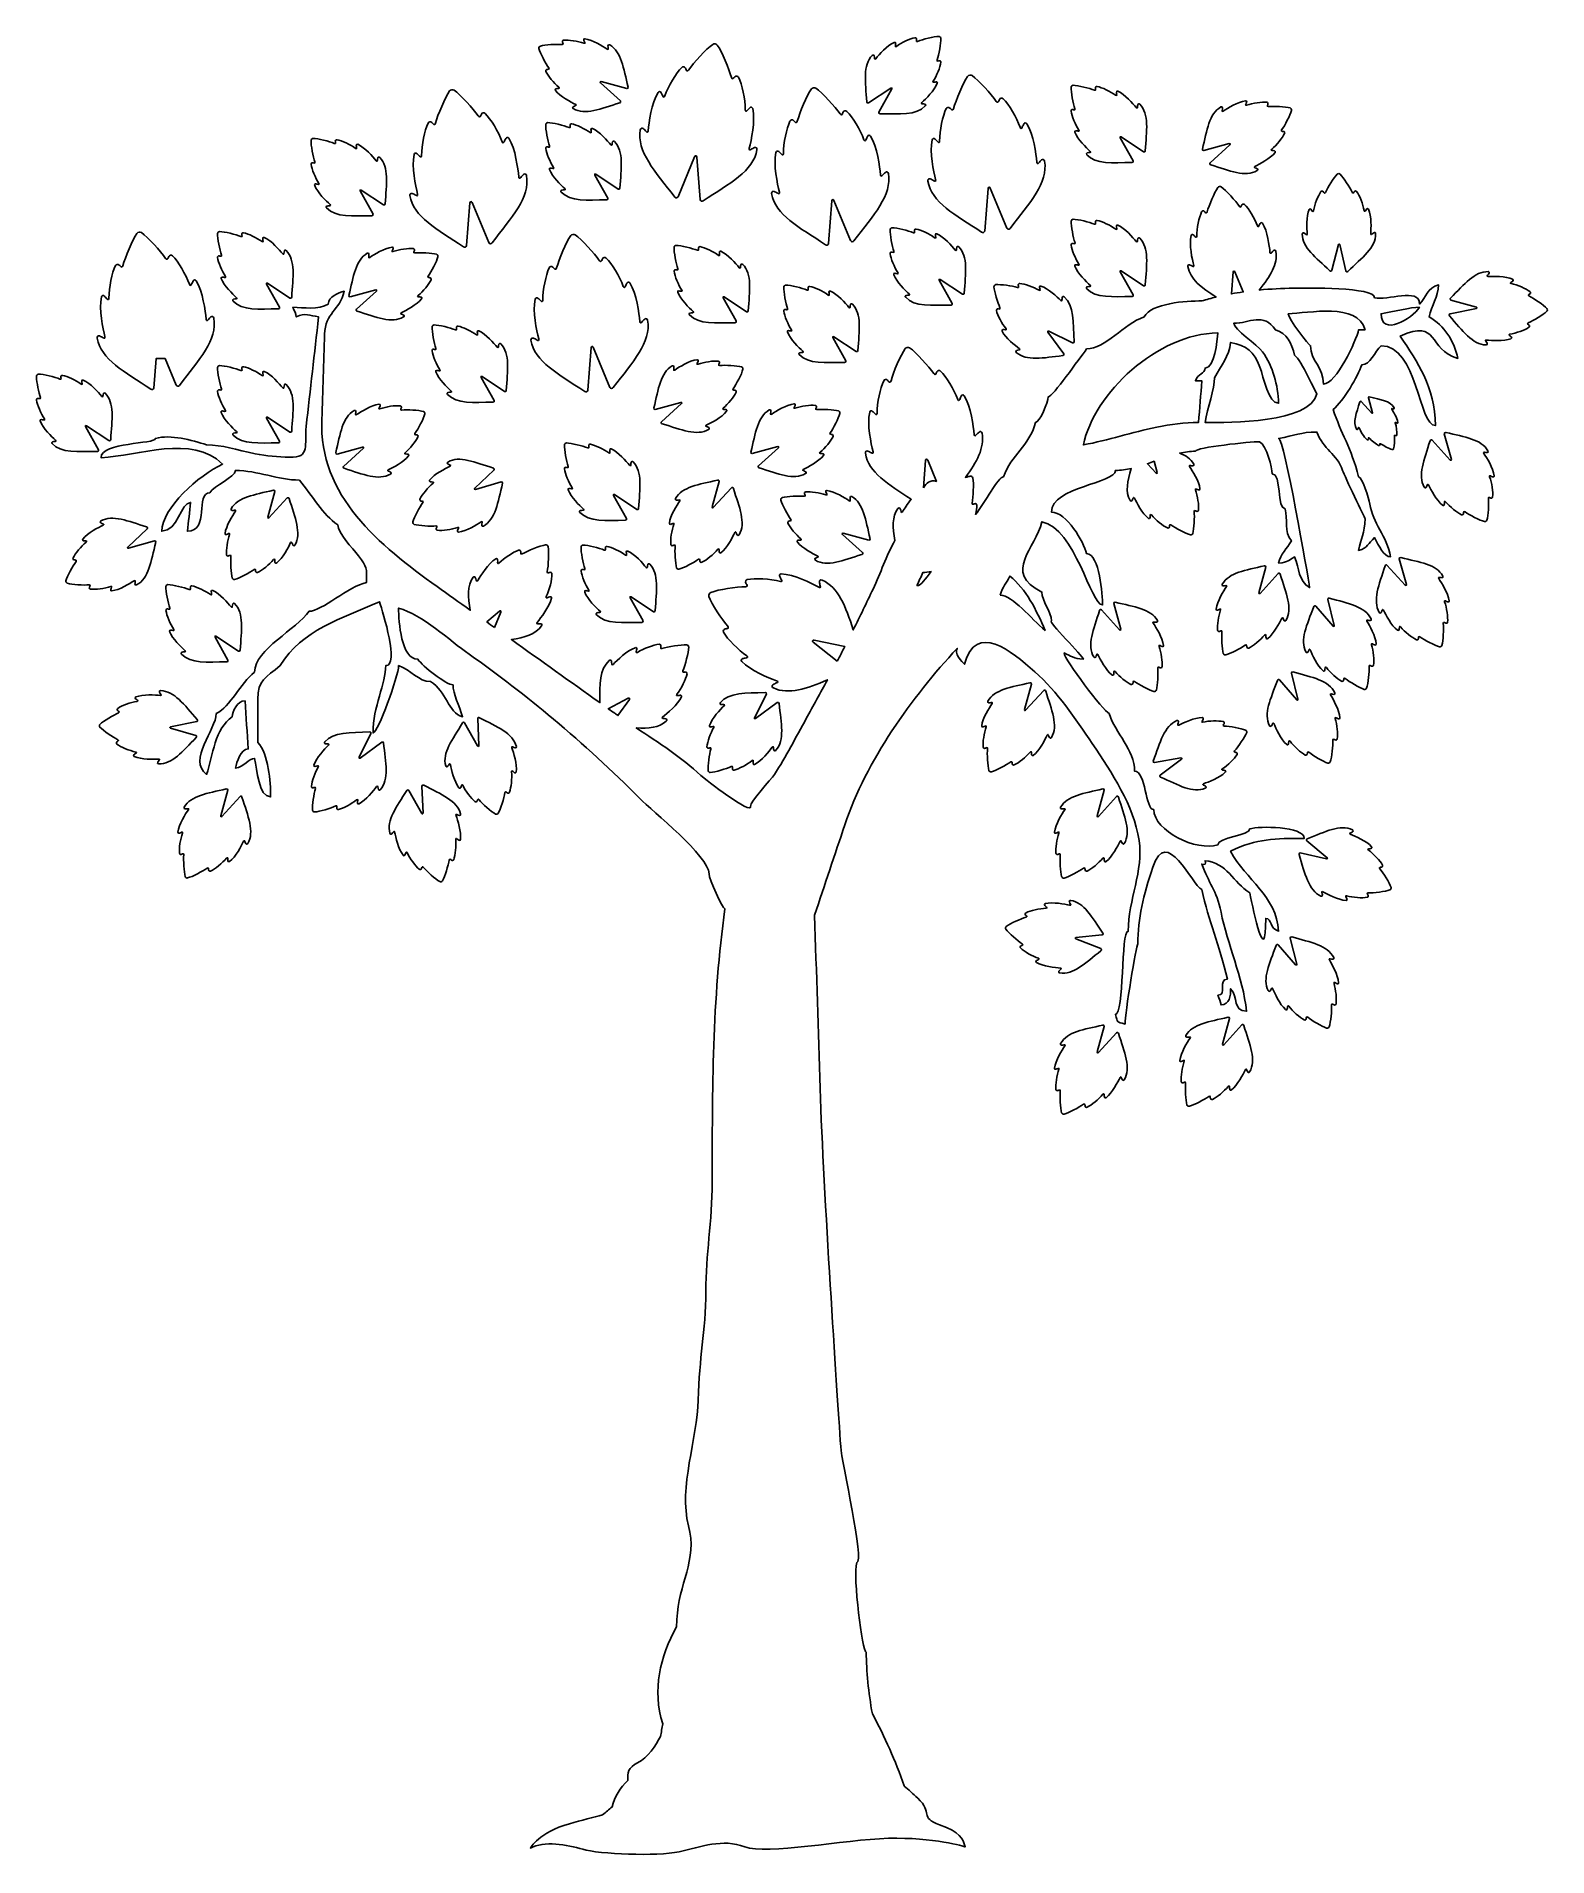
# Model space of a CAD drawing. Header units: centimetres. Extents: x -8.7 to 8.7, y -10.5 to 10.5.
import ezdxf

# ---------------------------------------------------------------- set-up
doc = ezdxf.new("R2010")
doc.units = ezdxf.units.CM
doc.header["$MEASUREMENT"] = 0
doc.layers.add('Layer 1', color=7, linetype='Continuous')

msp = doc.modelspace()

# ---------------------------------------------------------------- linework, layer by layer
at = {"layer": 'Layer 1'}
for points, knots in [([(-2.89768, 10.35767), (-2.90866, 10.35489), (-2.91697, 10.34066), (-2.91358, 10.32976), (-2.91358, 10.32976), (-2.8994, 10.27549), (-2.83637, 10.15598), (-2.80021, 10.1051), (-2.80021, 10.1051), (-2.79362, 10.09584), (-2.79635, 10.08981), (-2.8078, 10.08925), (-2.8078, 10.08925), (-2.81227, 10.08925), (-2.81664, 10.08869), (-2.82042, 10.08869), (-2.82042, 10.08869), (-2.83196, 10.08702), (-2.83852, 10.07604), (-2.8336, 10.06564), (-2.8336, 10.06564), (-2.81061, 10.01362), (-2.74272, 9.93089), (-2.68506, 9.88212), (-2.68506, 9.88212), (-2.67636, 9.87442), (-2.67847, 9.86886), (-2.68956, 9.86849), (-2.68956, 9.86849), (-2.70051, 9.86793), (-2.70866, 9.86677), (-2.71581, 9.86569), (-2.71581, 9.86569), (-2.72679, 9.86402), (-2.73166, 9.85534), (-2.72467, 9.84593), (-2.72467, 9.84593), (-2.66929, 9.77428), (-2.54541, 9.71168), (-2.49075, 9.68549), (-2.49075, 9.68549), (-2.48072, 9.68001), (-2.48136, 9.67451), (-2.49226, 9.67065), (-2.49226, 9.67065), (-2.50168, 9.66745), (-2.51036, 9.66361), (-2.51867, 9.65858), (-2.51867, 9.65858), (-2.52841, 9.6531), (-2.5279, 9.6422), (-2.51811, 9.63614), (-2.51811, 9.63614), (-2.38106, 9.55727), (-2.20304, 9.63349), (-1.98294, 9.70297), (-1.98294, 9.70297), (-1.9718, 9.70681), (-1.96916, 9.7166), (-1.97633, 9.72546), (-1.97633, 9.72546), (-1.97633, 9.72546), (-2.20477, 9.93475), (-2.20477, 9.93475), (-2.20477, 9.93475), (-2.21176, 9.94412), (-2.20855, 9.95015), (-2.19702, 9.94846), (-2.19702, 9.94846), (-2.19702, 9.94846), (-1.9028, 9.86681), (-1.9028, 9.86681), (-1.9028, 9.86681), (-1.8919, 9.86573), (-1.8842, 9.87345), (-1.887, 9.88438), (-1.887, 9.88438), (-1.94066, 10.10401), (-1.96365, 10.29308), (-2.09904, 10.36978), (-2.09904, 10.36978), (-2.10886, 10.3752), (-2.11859, 10.37034), (-2.11859, 10.3588), (-2.11859, 10.3588), (-2.11859, 10.34883), (-2.11748, 10.33959), (-2.11536, 10.3298), (-2.11536, 10.3298), (-2.11316, 10.31871), (-2.11801, 10.3149), (-2.1275, 10.32099), (-2.1275, 10.32099), (-2.17833, 10.35433), (-2.29445, 10.42992), (-2.38494, 10.441), (-2.38494, 10.441), (-2.39648, 10.44201), (-2.40195, 10.43386), (-2.39759, 10.42296), (-2.39759, 10.42296), (-2.3942, 10.41637), (-2.39098, 10.40862), (-2.38605, 10.39936), (-2.38605, 10.39936), (-2.38102, 10.38946), (-2.38494, 10.38454), (-2.39592, 10.38846), (-2.39592, 10.38846), (-2.46712, 10.41354), (-2.57285, 10.4295), (-2.62923, 10.42352), (-2.62923, 10.42352), (-2.64074, 10.42241), (-2.64677, 10.4109), (-2.64246, 10.40037), (-2.64246, 10.40037), (-2.64074, 10.39661), (-2.63907, 10.3928), (-2.63698, 10.38886), (-2.63698, 10.38886), (-2.6315, 10.37904), (-2.63526, 10.37301), (-2.64677, 10.37412), (-2.64677, 10.37412), (-2.70921, 10.37897), (-2.84402, 10.37349), (-2.89768, 10.35767)], [0, 0, 0, 0, 0.03030303, 0.03030303, 0.03030303, 0.03030303, 0.06060606, 0.06060606, 0.06060606, 0.06060606, 0.09090909, 0.09090909, 0.09090909, 0.09090909, 0.12121212, 0.12121212, 0.12121212, 0.12121212, 0.15151515, 0.15151515, 0.15151515, 0.15151515, 0.18181818, 0.18181818, 0.18181818, 0.18181818, 0.21212121, 0.21212121, 0.21212121, 0.21212121, 0.24242424, 0.24242424, 0.24242424, 0.24242424, 0.27272727, 0.27272727, 0.27272727, 0.27272727, 0.3030303, 0.3030303, 0.3030303, 0.3030303, 0.33333333, 0.33333333, 0.33333333, 0.33333333, 0.36363636, 0.36363636, 0.36363636, 0.36363636, 0.39393939, 0.39393939, 0.39393939, 0.39393939, 0.42424242, 0.42424242, 0.42424242, 0.42424242, 0.45454545, 0.45454545, 0.45454545, 0.45454545, 0.48484848, 0.48484848, 0.48484848, 0.48484848, 0.51515152, 0.51515152, 0.51515152, 0.51515152, 0.54545455, 0.54545455, 0.54545455, 0.54545455, 0.57575758, 0.57575758, 0.57575758, 0.57575758, 0.60606061, 0.60606061, 0.60606061, 0.60606061, 0.63636364, 0.63636364, 0.63636364, 0.63636364, 0.66666667, 0.66666667, 0.66666667, 0.66666667, 0.6969697, 0.6969697, 0.6969697, 0.6969697, 0.72727273, 0.72727273, 0.72727273, 0.72727273, 0.75757576, 0.75757576, 0.75757576, 0.75757576, 0.78787879, 0.78787879, 0.78787879, 0.78787879, 0.81818182, 0.81818182, 0.81818182, 0.81818182, 0.84848485, 0.84848485, 0.84848485, 0.84848485, 0.87878788, 0.87878788, 0.87878788, 0.87878788, 0.90909091, 0.90909091, 0.90909091, 0.90909091, 0.93939394, 0.93939394, 0.93939394, 0.93939394, 1, 1, 1, 1]), ([(-0.4297, 9.18752), (-0.4446, 9.18204), (-0.45777, 9.17538), (-0.47193, 9.16612), (-0.47193, 9.16612), (-0.48733, 9.15622), (-0.49603, 9.16165), (-0.49169, 9.17975), (-0.49169, 9.17975), (-0.46925, 9.27511), (-0.41933, 9.49373), (-0.45227, 9.63613), (-0.45227, 9.63613), (-0.45664, 9.65417), (-0.47248, 9.65812), (-0.48566, 9.6455), (-0.48566, 9.6455), (-0.49436, 9.63724), (-0.50434, 9.62798), (-0.5158, 9.61592), (-0.5158, 9.61592), (-0.52831, 9.60219), (-0.5372, 9.60557), (-0.53773, 9.62402), (-0.53773, 9.62402), (-0.53884, 9.74581), (-0.57279, 9.91548), (-0.61382, 9.99711), (-0.61382, 9.99711), (-0.622, 10.01423), (-0.6429, 10.01746), (-0.65607, 10.00425), (-0.65607, 10.00425), (-0.66038, 9.99994), (-0.6653, 9.99502), (-0.67023, 9.98951), (-0.67023, 9.98951), (-0.6823, 9.97578), (-0.69322, 9.97858), (-0.69809, 9.99615), (-0.69809, 9.99615), (-0.7245, 10.09357), (-0.80781, 10.29471), (-0.86097, 10.36802), (-0.86097, 10.36802), (-0.87192, 10.38337), (-0.89759, 10.38784), (-0.91241, 10.37686), (-0.91241, 10.37686), (-0.98689, 10.32524), (-1.1332, 10.16366), (-1.19009, 10.08037), (-1.19009, 10.08037), (-1.20051, 10.06563), (-1.21157, 10.0668), (-1.21856, 10.08373), (-1.21856, 10.08373), (-1.22139, 10.09034), (-1.22412, 10.09638), (-1.22742, 10.10222), (-1.22742, 10.10222), (-1.23554, 10.11878), (-1.2565, 10.12259), (-1.26962, 10.10942), (-1.26962, 10.10942), (-1.33524, 10.04584), (-1.42345, 9.89749), (-1.4657, 9.7829), (-1.4657, 9.7829), (-1.47229, 9.76533), (-1.48155, 9.76533), (-1.48869, 9.78234), (-1.48869, 9.78234), (-1.49583, 9.79835), (-1.50187, 9.8098), (-1.50734, 9.82023), (-1.50734, 9.82023), (-1.5156, 9.83661), (-1.53203, 9.83827), (-1.54184, 9.82288), (-1.54184, 9.82288), (-1.62082, 9.69905), (-1.64643, 9.47718), (-1.6568, 9.37912), (-1.6568, 9.37912), (-1.65908, 9.36108), (-1.66831, 9.35896), (-1.67985, 9.37309), (-1.67985, 9.37309), (-1.6903, 9.38574), (-1.70073, 9.39725), (-1.71279, 9.40704), (-1.71279, 9.40704), (-1.72692, 9.41858), (-1.74298, 9.41154), (-1.74621, 9.39347), (-1.74621, 9.39347), (-1.79106, 9.14251), (-1.5769, 8.91412), (-1.34957, 8.61816), (-1.34957, 8.61816), (-1.33862, 8.604), (-1.32166, 8.60509), (-1.31168, 8.62099), (-1.31168, 8.62099), (-1.31168, 8.62099), (-1.12052, 9.08279), (-1.12052, 9.08279), (-1.12052, 9.08279), (-1.1107, 9.09864), (-1.0998, 9.09708), (-1.09583, 9.07895), (-1.09583, 9.07895), (-1.09583, 9.07895), (-1.05699, 8.58815), (-1.05699, 8.58815), (-1.05699, 8.58815), (-1.05323, 8.57005), (-1.03723, 8.56346), (-1.02193, 8.57386), (-1.02193, 8.57386), (-0.7179, 8.77592), (-0.444, 8.9152), (-0.40286, 9.1633), (-0.40286, 9.1633), (-0.39956, 9.18149), (-0.41274, 9.1935), (-0.4297, 9.18752)], [0, 0, 0, 0, 0.03030303, 0.03030303, 0.03030303, 0.03030303, 0.06060606, 0.06060606, 0.06060606, 0.06060606, 0.09090909, 0.09090909, 0.09090909, 0.09090909, 0.12121212, 0.12121212, 0.12121212, 0.12121212, 0.15151515, 0.15151515, 0.15151515, 0.15151515, 0.18181818, 0.18181818, 0.18181818, 0.18181818, 0.21212121, 0.21212121, 0.21212121, 0.21212121, 0.24242424, 0.24242424, 0.24242424, 0.24242424, 0.27272727, 0.27272727, 0.27272727, 0.27272727, 0.3030303, 0.3030303, 0.3030303, 0.3030303, 0.33333333, 0.33333333, 0.33333333, 0.33333333, 0.36363636, 0.36363636, 0.36363636, 0.36363636, 0.39393939, 0.39393939, 0.39393939, 0.39393939, 0.42424242, 0.42424242, 0.42424242, 0.42424242, 0.45454545, 0.45454545, 0.45454545, 0.45454545, 0.48484848, 0.48484848, 0.48484848, 0.48484848, 0.51515152, 0.51515152, 0.51515152, 0.51515152, 0.54545455, 0.54545455, 0.54545455, 0.54545455, 0.57575758, 0.57575758, 0.57575758, 0.57575758, 0.60606061, 0.60606061, 0.60606061, 0.60606061, 0.63636364, 0.63636364, 0.63636364, 0.63636364, 0.66666667, 0.66666667, 0.66666667, 0.66666667, 0.6969697, 0.6969697, 0.6969697, 0.6969697, 0.72727273, 0.72727273, 0.72727273, 0.72727273, 0.75757576, 0.75757576, 0.75757576, 0.75757576, 0.78787879, 0.78787879, 0.78787879, 0.78787879, 0.81818182, 0.81818182, 0.81818182, 0.81818182, 0.84848485, 0.84848485, 0.84848485, 0.84848485, 0.87878788, 0.87878788, 0.87878788, 0.87878788, 0.90909091, 0.90909091, 0.90909091, 0.90909091, 0.93939394, 0.93939394, 0.93939394, 0.93939394, 1, 1, 1, 1]), ([(1.53581, 9.66798), (1.54351, 9.67608), (1.54123, 9.68658), (1.53033, 9.68923), (1.53033, 9.68923), (1.5211, 9.69206), (1.51168, 9.69323), (1.50133, 9.69323), (1.50133, 9.69323), (1.48979, 9.6936), (1.4877, 9.6991), (1.49585, 9.70678), (1.49585, 9.70678), (1.5407, 9.74843), (1.641, 9.84325), (1.67339, 9.92808), (1.67339, 9.92808), (1.67776, 9.93906), (1.67061, 9.94618), (1.65905, 9.94446), (1.65905, 9.94446), (1.65196, 9.94353), (1.64381, 9.94181), (1.63341, 9.93959), (1.63341, 9.93959), (1.62232, 9.93694), (1.61912, 9.94179), (1.62515, 9.95105), (1.62515, 9.95105), (1.66624, 10.01455), (1.70733, 10.11335), (1.71503, 10.16973), (1.71503, 10.16973), (1.71604, 10.18119), (1.70677, 10.18986), (1.69579, 10.18777), (1.69579, 10.18777), (1.69142, 10.18721), (1.68748, 10.1861), (1.68317, 10.18499), (1.68317, 10.18499), (1.67224, 10.18234), (1.66732, 10.18777), (1.67116, 10.19817), (1.67116, 10.19817), (1.69087, 10.2573), (1.71767, 10.38989), (1.71556, 10.44582), (1.71556, 10.44582), (1.715, 10.45736), (1.70355, 10.46826), (1.69201, 10.46826), (1.69201, 10.46826), (1.63608, 10.46718), (1.50516, 10.43431), (1.44698, 10.41132), (1.44698, 10.41132), (1.43663, 10.40685), (1.43118, 10.41188), (1.43341, 10.42286), (1.43341, 10.42286), (1.43457, 10.42717), (1.43508, 10.43149), (1.43553, 10.43532), (1.43553, 10.43532), (1.43664, 10.44643), (1.42738, 10.45564), (1.41643, 10.45342), (1.41643, 10.45342), (1.3605, 10.4436), (1.26361, 10.39759), (1.20273, 10.3533), (1.20273, 10.3533), (1.1935, 10.34663), (1.1886, 10.34936), (1.19072, 10.36081), (1.19072, 10.36081), (1.19239, 10.37123), (1.1935, 10.37946), (1.19461, 10.38661), (1.19461, 10.38661), (1.19562, 10.39815), (1.188, 10.40465), (1.1776, 10.39979), (1.1776, 10.39979), (1.09439, 10.36362), (1.00443, 10.25784), (0.96501, 10.21133), (0.96501, 10.21133), (0.95792, 10.20249), (0.95244, 10.20474), (0.95133, 10.21622), (0.95133, 10.21622), (0.95072, 10.22604), (0.94921, 10.23548), (0.94641, 10.24469), (0.94641, 10.24469), (0.94318, 10.25564), (0.93223, 10.25787), (0.92453, 10.24961), (0.92453, 10.24961), (0.81499, 10.13571), (0.84611, 9.94402), (0.86156, 9.71388), (0.86156, 9.71388), (0.86212, 9.70242), (0.87138, 9.6975), (0.88172, 9.70181), (0.88172, 9.70181), (0.88172, 9.70181), (1.13924, 9.87392), (1.13924, 9.87392), (1.13924, 9.87392), (1.14959, 9.87879), (1.15469, 9.87392), (1.1507, 9.86334), (1.1507, 9.86334), (1.1507, 9.86334), (1.00124, 9.5972), (1.00124, 9.5972), (1.00124, 9.5972), (0.99732, 9.58678), (1.00336, 9.57744), (1.01442, 9.57744), (1.01442, 9.57744), (1.24059, 9.57694), (1.42948, 9.5545), (1.53581, 9.66798)], [0, 0, 0, 0, 0.03030303, 0.03030303, 0.03030303, 0.03030303, 0.06060606, 0.06060606, 0.06060606, 0.06060606, 0.09090909, 0.09090909, 0.09090909, 0.09090909, 0.12121212, 0.12121212, 0.12121212, 0.12121212, 0.15151515, 0.15151515, 0.15151515, 0.15151515, 0.18181818, 0.18181818, 0.18181818, 0.18181818, 0.21212121, 0.21212121, 0.21212121, 0.21212121, 0.24242424, 0.24242424, 0.24242424, 0.24242424, 0.27272727, 0.27272727, 0.27272727, 0.27272727, 0.3030303, 0.3030303, 0.3030303, 0.3030303, 0.33333333, 0.33333333, 0.33333333, 0.33333333, 0.36363636, 0.36363636, 0.36363636, 0.36363636, 0.39393939, 0.39393939, 0.39393939, 0.39393939, 0.42424242, 0.42424242, 0.42424242, 0.42424242, 0.45454545, 0.45454545, 0.45454545, 0.45454545, 0.48484848, 0.48484848, 0.48484848, 0.48484848, 0.51515152, 0.51515152, 0.51515152, 0.51515152, 0.54545455, 0.54545455, 0.54545455, 0.54545455, 0.57575758, 0.57575758, 0.57575758, 0.57575758, 0.60606061, 0.60606061, 0.60606061, 0.60606061, 0.63636364, 0.63636364, 0.63636364, 0.63636364, 0.66666667, 0.66666667, 0.66666667, 0.66666667, 0.6969697, 0.6969697, 0.6969697, 0.6969697, 0.72727273, 0.72727273, 0.72727273, 0.72727273, 0.75757576, 0.75757576, 0.75757576, 0.75757576, 0.78787879, 0.78787879, 0.78787879, 0.78787879, 0.81818182, 0.81818182, 0.81818182, 0.81818182, 0.84848485, 0.84848485, 0.84848485, 0.84848485, 0.87878788, 0.87878788, 0.87878788, 0.87878788, 0.90909091, 0.90909091, 0.90909091, 0.90909091, 0.93939394, 0.93939394, 0.93939394, 0.93939394, 1, 1, 1, 1]), ([(-3.05717, 8.86534), (-3.0604, 8.88344), (-3.07678, 8.89058), (-3.09112, 8.87852), (-3.09112, 8.87852), (-3.10313, 8.86873), (-3.11356, 8.85764), (-3.12335, 8.84513), (-3.12335, 8.84513), (-3.13486, 8.83084), (-3.14481, 8.83254), (-3.1464, 8.85122), (-3.1464, 8.85122), (-3.15688, 8.94869), (-3.18257, 9.17107), (-3.26147, 9.2949), (-3.26147, 9.2949), (-3.27134, 9.31017), (-3.28772, 9.30853), (-3.29658, 9.29207), (-3.29658, 9.29207), (-3.30206, 9.28172), (-3.30812, 9.26963), (-3.31462, 9.25381), (-3.31462, 9.25381), (-3.32221, 9.23743), (-3.33163, 9.23743), (-3.33767, 9.25437), (-3.33767, 9.25437), (-3.37969, 9.36883), (-3.46845, 9.51792), (-3.53426, 9.58142), (-3.53426, 9.58142), (-3.54744, 9.59388), (-3.56821, 9.59012), (-3.57651, 9.57372), (-3.57651, 9.57372), (-3.57916, 9.56824), (-3.58193, 9.5616), (-3.58458, 9.55562), (-3.58458, 9.55562), (-3.59172, 9.53869), (-3.60329, 9.53697), (-3.61366, 9.55242), (-3.61366, 9.55242), (-3.67068, 9.63505), (-3.81644, 9.79724), (-3.89089, 9.84875), (-3.89089, 9.84875), (-3.90624, 9.8591), (-3.93198, 9.85478), (-3.94238, 9.83991), (-3.94238, 9.83991), (-3.99553, 9.76659), (-4.07938, 9.5649), (-4.10558, 9.46799), (-4.10558, 9.46799), (-4.1101, 9.44995), (-4.12159, 9.4478), (-4.13365, 9.4614), (-4.13365, 9.4614), (-4.13857, 9.46688), (-4.14288, 9.47175), (-4.14783, 9.47624), (-4.14783, 9.47624), (-4.16093, 9.48875), (-4.1817, 9.48553), (-4.19003, 9.4691), (-4.19003, 9.4691), (-4.23056, 9.38692), (-4.26451, 9.21711), (-4.26615, 9.09551), (-4.26615, 9.09551), (-4.26615, 9.07741), (-4.27541, 9.07405), (-4.28748, 9.08725), (-4.28748, 9.08725), (-4.29955, 9.09987), (-4.30933, 9.10908), (-4.31764, 9.11683), (-4.31764, 9.11683), (-4.33137, 9.12945), (-4.34722, 9.12567), (-4.35159, 9.10813), (-4.35159, 9.10813), (-4.38456, 8.9651), (-4.3346, 8.747), (-4.31156, 8.65119), (-4.31156, 8.65119), (-4.30778, 8.63362), (-4.31593, 8.62822), (-4.33138, 8.63801), (-4.33138, 8.63801), (-4.34551, 8.64687), (-4.35929, 8.65386), (-4.37342, 8.65889), (-4.37342, 8.65889), (-4.39096, 8.66537), (-4.40361, 8.65331), (-4.40094, 8.63534), (-4.40094, 8.63534), (-4.35982, 8.38708), (-4.08593, 8.24804), (-3.78192, 8.0458), (-3.78192, 8.0458), (-3.76647, 8.03538), (-3.75062, 8.04196), (-3.74625, 8.06009), (-3.74625, 8.06009), (-3.74625, 8.06009), (-3.70781, 8.55094), (-3.70781, 8.55094), (-3.70781, 8.55094), (-3.7035, 8.56898), (-3.6926, 8.57065), (-3.68328, 8.55472), (-3.68328, 8.55472), (-3.68328, 8.55472), (-3.49143, 8.09286), (-3.49143, 8.09286), (-3.49143, 8.09286), (-3.4822, 8.07706), (-3.46518, 8.07593), (-3.45428, 8.09021), (-3.45428, 8.09021), (-3.22695, 8.38541), (-3.01269, 8.61391), (-3.05717, 8.86534)], [0, 0, 0, 0, 0.03030303, 0.03030303, 0.03030303, 0.03030303, 0.06060606, 0.06060606, 0.06060606, 0.06060606, 0.09090909, 0.09090909, 0.09090909, 0.09090909, 0.12121212, 0.12121212, 0.12121212, 0.12121212, 0.15151515, 0.15151515, 0.15151515, 0.15151515, 0.18181818, 0.18181818, 0.18181818, 0.18181818, 0.21212121, 0.21212121, 0.21212121, 0.21212121, 0.24242424, 0.24242424, 0.24242424, 0.24242424, 0.27272727, 0.27272727, 0.27272727, 0.27272727, 0.3030303, 0.3030303, 0.3030303, 0.3030303, 0.33333333, 0.33333333, 0.33333333, 0.33333333, 0.36363636, 0.36363636, 0.36363636, 0.36363636, 0.39393939, 0.39393939, 0.39393939, 0.39393939, 0.42424242, 0.42424242, 0.42424242, 0.42424242, 0.45454545, 0.45454545, 0.45454545, 0.45454545, 0.48484848, 0.48484848, 0.48484848, 0.48484848, 0.51515152, 0.51515152, 0.51515152, 0.51515152, 0.54545455, 0.54545455, 0.54545455, 0.54545455, 0.57575758, 0.57575758, 0.57575758, 0.57575758, 0.60606061, 0.60606061, 0.60606061, 0.60606061, 0.63636364, 0.63636364, 0.63636364, 0.63636364, 0.66666667, 0.66666667, 0.66666667, 0.66666667, 0.6969697, 0.6969697, 0.6969697, 0.6969697, 0.72727273, 0.72727273, 0.72727273, 0.72727273, 0.75757576, 0.75757576, 0.75757576, 0.75757576, 0.78787879, 0.78787879, 0.78787879, 0.78787879, 0.81818182, 0.81818182, 0.81818182, 0.81818182, 0.84848485, 0.84848485, 0.84848485, 0.84848485, 0.87878788, 0.87878788, 0.87878788, 0.87878788, 0.90909091, 0.90909091, 0.90909091, 0.90909091, 0.93939394, 0.93939394, 0.93939394, 0.93939394, 1, 1, 1, 1]), ([(1.11018, 8.88892), (1.1069, 8.90696), (1.09036, 8.91419), (1.07623, 8.90265), (1.07623, 8.90265), (1.06469, 8.8923), (1.05379, 8.88122), (1.04384, 8.8687), (1.04384, 8.8687), (1.0323, 8.85441), (1.02307, 8.85663), (1.02085, 8.87471), (1.02085, 8.87471), (1.0105, 8.97218), (0.98481, 9.19456), (0.90584, 9.31842), (0.90584, 9.31842), (0.89602, 9.33377), (0.87959, 9.33205), (0.87078, 9.31564), (0.87078, 9.31564), (0.8653, 9.30529), (0.85932, 9.29315), (0.85268, 9.27738), (0.85268, 9.27738), (0.84554, 9.26084), (0.83575, 9.26076), (0.82971, 9.27831), (0.82971, 9.27831), (0.78746, 9.3924), (0.69885, 9.54131), (0.63305, 9.60499), (0.63305, 9.60499), (0.61987, 9.61801), (0.5991, 9.61362), (0.59085, 9.59779), (0.59085, 9.59779), (0.5881, 9.59176), (0.58543, 9.58572), (0.58259, 9.57919), (0.58259, 9.57919), (0.57555, 9.5622), (0.56449, 9.56048), (0.55359, 9.57594), (0.55359, 9.57594), (0.49665, 9.65857), (0.35089, 9.82084), (0.27641, 9.87227), (0.27641, 9.87227), (0.26101, 9.88269), (0.23532, 9.8783), (0.22497, 9.86341), (0.22497, 9.86341), (0.17179, 9.79009), (0.08797, 9.58843), (0.0617, 9.49156), (0.0617, 9.49156), (0.05723, 9.47399), (0.0463, 9.47119), (0.03363, 9.48495), (0.03363, 9.48495), (0.02876, 9.49043), (0.02442, 9.49532), (0.0195, 9.49979), (0.0195, 9.49979), (0.00627, 9.5123), (-0.01445, 9.50905), (-0.02275, 9.49265), (-0.02275, 9.49265), (-0.06323, 9.41047), (-0.09718, 9.24119), (-0.09882, 9.11908), (-0.09882, 9.11908), (-0.09882, 9.10098), (-0.10752, 9.0976), (-0.12015, 9.11077), (-0.12015, 9.11077), (-0.13222, 9.12339), (-0.14163, 9.13262), (-0.15034, 9.14091), (-0.15034, 9.14091), (-0.16407, 9.15305), (-0.17989, 9.14975), (-0.18373, 9.13165), (-0.18373, 9.13165), (-0.21723, 8.98862), (-0.16727, 8.77055), (-0.14431, 8.67479), (-0.14431, 8.67479), (-0.14053, 8.65722), (-0.14868, 8.65174), (-0.16407, 8.66153), (-0.16407, 8.66153), (-0.17823, 8.67039), (-0.19196, 8.67743), (-0.2063, 8.68286), (-0.2063, 8.68286), (-0.22374, 8.68889), (-0.23628, 8.67688), (-0.23361, 8.65889), (-0.23361, 8.65889), (-0.19196, 8.41068), (0.0814, 8.27212), (0.38541, 8.06932), (0.38541, 8.06932), (0.40081, 8.0589), (0.41668, 8.06556), (0.421, 8.08361), (0.421, 8.08361), (0.421, 8.08361), (0.45926, 8.57446), (0.45926, 8.57446), (0.45926, 8.57446), (0.46381, 8.59256), (0.47471, 8.59422), (0.48395, 8.57883), (0.48395, 8.57883), (0.48395, 8.57883), (0.67567, 8.11642), (0.67567, 8.11642), (0.67567, 8.11642), (0.68509, 8.10057), (0.70202, 8.09946), (0.71356, 8.1143), (0.71356, 8.1143), (0.94032, 8.40954), (1.15463, 8.63798), (1.11018, 8.88892)], [0, 0, 0, 0, 0.03030303, 0.03030303, 0.03030303, 0.03030303, 0.06060606, 0.06060606, 0.06060606, 0.06060606, 0.09090909, 0.09090909, 0.09090909, 0.09090909, 0.12121212, 0.12121212, 0.12121212, 0.12121212, 0.15151515, 0.15151515, 0.15151515, 0.15151515, 0.18181818, 0.18181818, 0.18181818, 0.18181818, 0.21212121, 0.21212121, 0.21212121, 0.21212121, 0.24242424, 0.24242424, 0.24242424, 0.24242424, 0.27272727, 0.27272727, 0.27272727, 0.27272727, 0.3030303, 0.3030303, 0.3030303, 0.3030303, 0.33333333, 0.33333333, 0.33333333, 0.33333333, 0.36363636, 0.36363636, 0.36363636, 0.36363636, 0.39393939, 0.39393939, 0.39393939, 0.39393939, 0.42424242, 0.42424242, 0.42424242, 0.42424242, 0.45454545, 0.45454545, 0.45454545, 0.45454545, 0.48484848, 0.48484848, 0.48484848, 0.48484848, 0.51515152, 0.51515152, 0.51515152, 0.51515152, 0.54545455, 0.54545455, 0.54545455, 0.54545455, 0.57575758, 0.57575758, 0.57575758, 0.57575758, 0.60606061, 0.60606061, 0.60606061, 0.60606061, 0.63636364, 0.63636364, 0.63636364, 0.63636364, 0.66666667, 0.66666667, 0.66666667, 0.66666667, 0.6969697, 0.6969697, 0.6969697, 0.6969697, 0.72727273, 0.72727273, 0.72727273, 0.72727273, 0.75757576, 0.75757576, 0.75757576, 0.75757576, 0.78787879, 0.78787879, 0.78787879, 0.78787879, 0.81818182, 0.81818182, 0.81818182, 0.81818182, 0.84848485, 0.84848485, 0.84848485, 0.84848485, 0.87878788, 0.87878788, 0.87878788, 0.87878788, 0.90909091, 0.90909091, 0.90909091, 0.90909091, 0.93939394, 0.93939394, 0.93939394, 0.93939394, 1, 1, 1, 1]), ([(2.22008, 8.22709), (2.22008, 8.22709), (2.25844, 8.71797), (2.25844, 8.71797), (2.25844, 8.71797), (2.26281, 8.73607), (2.27379, 8.73773), (2.28305, 8.72183), (2.28305, 8.72183), (2.28305, 8.72183), (2.47432, 8.26003), (2.47432, 8.26003), (2.47432, 8.26003), (2.48414, 8.24402), (2.5011, 8.2431), (2.51205, 8.25783), (2.51205, 8.25783), (2.73938, 8.55316), (2.95364, 8.7816), (2.90922, 9.0325), (2.90922, 9.0325), (2.90599, 9.05047), (2.88956, 9.05758), (2.87527, 9.04607), (2.87527, 9.04607), (2.8632, 9.03633), (2.85283, 9.02474), (2.84249, 9.01218), (2.84249, 9.01218), (2.83154, 8.99784), (2.82156, 9.00011), (2.82, 9.01816), (2.82, 9.01816), (2.80952, 9.11624), (2.7833, 9.33862), (2.70488, 9.46192), (2.70488, 9.46192), (2.69506, 9.47721), (2.67863, 9.47565), (2.66982, 9.45972), (2.66982, 9.45972), (2.6644, 9.4493), (2.65836, 9.43723), (2.65172, 9.42146), (2.65172, 9.42146), (2.64418, 9.40447), (2.63476, 9.40447), (2.62817, 9.42202), (2.62817, 9.42202), (2.58652, 9.53645), (2.49786, 9.68496), (2.43211, 9.74904), (2.43211, 9.74904), (2.41893, 9.76166), (2.39816, 9.75774), (2.38991, 9.74134), (2.38991, 9.74134), (2.38718, 9.73531), (2.38438, 9.72927), (2.38173, 9.72269), (2.38173, 9.72269), (2.37459, 9.70573), (2.3631, 9.70472), (2.35255, 9.71946), (2.35255, 9.71946), (2.29561, 9.80275), (2.14998, 9.96436), (2.07543, 10.01635), (2.07543, 10.01635), (2.06022, 10.02677), (2.03439, 10.02238), (2.02344, 10.00709), (2.02344, 10.00709), (1.97089, 9.93417), (1.88697, 9.73264), (1.86075, 9.63501), (1.86075, 9.63501), (1.85586, 9.61752), (1.8448, 9.61482), (1.8327, 9.62861), (1.8327, 9.62861), (1.82778, 9.63409), (1.82347, 9.63896), (1.81854, 9.64335), (1.81854, 9.64335), (1.80536, 9.65653), (1.78459, 9.65314), (1.77634, 9.63674), (1.77634, 9.63674), (1.73581, 9.55456), (1.70186, 9.38472), (1.70019, 9.26312), (1.70019, 9.26312), (1.70019, 9.24452), (1.6909, 9.24124), (1.67831, 9.25497), (1.67831, 9.25497), (1.6668, 9.26748), (1.65698, 9.2769), (1.6487, 9.28442), (1.6487, 9.28442), (1.63497, 9.29707), (1.61912, 9.29323), (1.61481, 9.27519), (1.61481, 9.27519), (1.58179, 9.13269), (1.63174, 8.91425), (1.65418, 8.81886), (1.65418, 8.81886), (1.65849, 8.80076), (1.65042, 8.79581), (1.63497, 8.80508), (1.63497, 8.80508), (1.62079, 8.8145), (1.60706, 8.82109), (1.59287, 8.82656), (1.59287, 8.82656), (1.57538, 8.83257), (1.56273, 8.82053), (1.56541, 8.8024), (1.56541, 8.8024), (1.60653, 8.55475), (1.88042, 8.41558), (2.18443, 8.21296), (2.18443, 8.21296), (2.19984, 8.20256), (2.21569, 8.20896), (2.22008, 8.22709)], [0, 0, 0, 0, 0.03030303, 0.03030303, 0.03030303, 0.03030303, 0.06060606, 0.06060606, 0.06060606, 0.06060606, 0.09090909, 0.09090909, 0.09090909, 0.09090909, 0.12121212, 0.12121212, 0.12121212, 0.12121212, 0.15151515, 0.15151515, 0.15151515, 0.15151515, 0.18181818, 0.18181818, 0.18181818, 0.18181818, 0.21212121, 0.21212121, 0.21212121, 0.21212121, 0.24242424, 0.24242424, 0.24242424, 0.24242424, 0.27272727, 0.27272727, 0.27272727, 0.27272727, 0.3030303, 0.3030303, 0.3030303, 0.3030303, 0.33333333, 0.33333333, 0.33333333, 0.33333333, 0.36363636, 0.36363636, 0.36363636, 0.36363636, 0.39393939, 0.39393939, 0.39393939, 0.39393939, 0.42424242, 0.42424242, 0.42424242, 0.42424242, 0.45454545, 0.45454545, 0.45454545, 0.45454545, 0.48484848, 0.48484848, 0.48484848, 0.48484848, 0.51515152, 0.51515152, 0.51515152, 0.51515152, 0.54545455, 0.54545455, 0.54545455, 0.54545455, 0.57575758, 0.57575758, 0.57575758, 0.57575758, 0.60606061, 0.60606061, 0.60606061, 0.60606061, 0.63636364, 0.63636364, 0.63636364, 0.63636364, 0.66666667, 0.66666667, 0.66666667, 0.66666667, 0.6969697, 0.6969697, 0.6969697, 0.6969697, 0.72727273, 0.72727273, 0.72727273, 0.72727273, 0.75757576, 0.75757576, 0.75757576, 0.75757576, 0.78787879, 0.78787879, 0.78787879, 0.78787879, 0.81818182, 0.81818182, 0.81818182, 0.81818182, 0.84848485, 0.84848485, 0.84848485, 0.84848485, 0.87878788, 0.87878788, 0.87878788, 0.87878788, 0.90909091, 0.90909091, 0.90909091, 0.90909091, 0.93939394, 0.93939394, 0.93939394, 0.93939394, 1, 1, 1, 1]), ([(4.00647, 9.68714), (3.99832, 9.69532), (3.98798, 9.69323), (3.98459, 9.68209), (3.98459, 9.68209), (3.98194, 9.67283), (3.98022, 9.6636), (3.97911, 9.65362), (3.97911, 9.65362), (3.97855, 9.64216), (3.97252, 9.64005), (3.96538, 9.64867), (3.96538, 9.64867), (3.92657, 9.69532), (3.83679, 9.80096), (3.75345, 9.83774), (3.75345, 9.83774), (3.7431, 9.84211), (3.73535, 9.83546), (3.73652, 9.82401), (3.73652, 9.82401), (3.73708, 9.81687), (3.73805, 9.80874), (3.74028, 9.79832), (3.74028, 9.79832), (3.742, 9.78673), (3.73708, 9.78409), (3.72766, 9.79062), (3.72766, 9.79062), (3.66696, 9.83491), (3.56989, 9.88095), (3.51462, 9.89148), (3.51462, 9.89148), (3.50316, 9.89301), (3.49374, 9.88378), (3.49541, 9.87285), (3.49541, 9.87285), (3.49602, 9.86885), (3.49657, 9.86454), (3.4971, 9.86018), (3.4971, 9.86018), (3.49977, 9.84928), (3.4943, 9.84494), (3.48337, 9.84872), (3.48337, 9.84872), (3.42582, 9.87171), (3.29485, 9.90455), (3.2385, 9.90566), (3.2385, 9.90566), (3.22757, 9.90622), (3.21551, 9.89471), (3.2149, 9.88322), (3.2149, 9.88322), (3.21323, 9.82739), (3.23959, 9.6947), (3.25927, 9.63557), (3.25927, 9.63557), (3.26319, 9.62515), (3.25826, 9.61967), (3.2472, 9.6225), (3.2472, 9.6225), (3.24344, 9.62343), (3.23905, 9.62459), (3.23513, 9.62515), (3.23513, 9.62515), (3.22359, 9.62735), (3.21436, 9.61854), (3.21608, 9.60705), (3.21608, 9.60705), (3.22322, 9.55067), (3.26421, 9.45208), (3.30522, 9.38858), (3.30522, 9.38858), (3.31125, 9.37916), (3.30805, 9.37424), (3.29715, 9.37707), (3.29715, 9.37707), (3.28673, 9.37916), (3.27847, 9.38083), (3.27135, 9.38194), (3.27135, 9.38194), (3.25981, 9.38347), (3.25325, 9.37652), (3.25717, 9.36562), (3.25717, 9.36562), (3.28948, 9.28061), (3.39026, 9.18581), (3.43455, 9.14411), (3.43455, 9.14411), (3.44341, 9.1366), (3.44064, 9.13109), (3.42913, 9.13056), (3.42913, 9.13056), (3.41876, 9.13056), (3.40944, 9.12945), (3.40005, 9.12717), (3.40005, 9.12717), (3.38915, 9.12458), (3.38703, 9.11354), (3.39463, 9.10529), (3.39463, 9.10529), (3.5015, 8.99197), (3.68996, 9.01496), (3.91618, 9.01496), (3.91618, 9.01496), (3.92772, 9.01496), (3.9337, 9.02419), (3.92991, 9.03462), (3.92991, 9.03462), (3.92991, 9.03462), (3.78029, 9.30095), (3.78029, 9.30095), (3.78029, 9.30095), (3.77651, 9.31137), (3.7814, 9.31622), (3.79175, 9.3113), (3.79175, 9.3113), (3.79175, 9.3113), (4.04927, 9.13924), (4.04927, 9.13924), (4.04927, 9.13924), (4.05962, 9.13493), (4.06903, 9.1398), (4.06959, 9.15131), (4.06959, 9.15131), (4.08425, 9.38202), (4.11555, 9.57318), (4.00647, 9.68714)], [0, 0, 0, 0, 0.03030303, 0.03030303, 0.03030303, 0.03030303, 0.06060606, 0.06060606, 0.06060606, 0.06060606, 0.09090909, 0.09090909, 0.09090909, 0.09090909, 0.12121212, 0.12121212, 0.12121212, 0.12121212, 0.15151515, 0.15151515, 0.15151515, 0.15151515, 0.18181818, 0.18181818, 0.18181818, 0.18181818, 0.21212121, 0.21212121, 0.21212121, 0.21212121, 0.24242424, 0.24242424, 0.24242424, 0.24242424, 0.27272727, 0.27272727, 0.27272727, 0.27272727, 0.3030303, 0.3030303, 0.3030303, 0.3030303, 0.33333333, 0.33333333, 0.33333333, 0.33333333, 0.36363636, 0.36363636, 0.36363636, 0.36363636, 0.39393939, 0.39393939, 0.39393939, 0.39393939, 0.42424242, 0.42424242, 0.42424242, 0.42424242, 0.45454545, 0.45454545, 0.45454545, 0.45454545, 0.48484848, 0.48484848, 0.48484848, 0.48484848, 0.51515152, 0.51515152, 0.51515152, 0.51515152, 0.54545455, 0.54545455, 0.54545455, 0.54545455, 0.57575758, 0.57575758, 0.57575758, 0.57575758, 0.60606061, 0.60606061, 0.60606061, 0.60606061, 0.63636364, 0.63636364, 0.63636364, 0.63636364, 0.66666667, 0.66666667, 0.66666667, 0.66666667, 0.6969697, 0.6969697, 0.6969697, 0.6969697, 0.72727273, 0.72727273, 0.72727273, 0.72727273, 0.75757576, 0.75757576, 0.75757576, 0.75757576, 0.78787879, 0.78787879, 0.78787879, 0.78787879, 0.81818182, 0.81818182, 0.81818182, 0.81818182, 0.84848485, 0.84848485, 0.84848485, 0.84848485, 0.87878788, 0.87878788, 0.87878788, 0.87878788, 0.90909091, 0.90909091, 0.90909091, 0.90909091, 0.93939394, 0.93939394, 0.93939394, 0.93939394, 1, 1, 1, 1]), ([(5.75348, 9.61536), (5.75631, 9.62626), (5.74856, 9.64063), (5.7376, 9.64383), (5.7376, 9.64383), (5.68333, 9.6591), (5.54871, 9.66516), (5.48672, 9.65968), (5.48672, 9.65968), (5.47518, 9.65857), (5.47143, 9.6646), (5.47685, 9.6745), (5.47685, 9.6745), (5.47857, 9.67834), (5.48069, 9.68209), (5.48233, 9.68604), (5.48233, 9.68604), (5.4867, 9.69646), (5.48066, 9.70792), (5.46915, 9.70901), (5.46915, 9.70901), (5.41277, 9.71562), (5.30707, 9.69911), (5.23579, 9.67451), (5.23579, 9.67451), (5.22486, 9.67065), (5.22105, 9.67515), (5.22597, 9.68493), (5.22597, 9.68493), (5.23086, 9.69419), (5.23412, 9.70189), (5.2369, 9.70901), (5.2369, 9.70901), (5.24127, 9.71943), (5.23579, 9.72825), (5.22486, 9.72658), (5.22486, 9.72658), (5.1344, 9.71563), (5.01825, 9.64064), (4.96734, 9.60707), (4.96734, 9.60707), (4.95811, 9.60053), (4.95305, 9.60448), (4.95527, 9.61538), (4.95527, 9.61538), (4.95755, 9.62573), (4.95866, 9.63499), (4.95866, 9.64438), (4.95866, 9.64438), (4.95866, 9.65584), (4.94876, 9.66076), (4.9389, 9.65531), (4.9389, 9.65531), (4.80354, 9.57861), (4.78057, 9.39017), (4.72686, 9.16991), (4.72686, 9.16991), (4.72421, 9.15901), (4.73123, 9.15131), (4.74271, 9.15303), (4.74271, 9.15303), (4.74271, 9.15303), (5.03698, 9.23405), (5.03698, 9.23405), (5.03698, 9.23405), (5.04844, 9.23572), (5.05177, 9.22968), (5.04468, 9.22087), (5.04468, 9.22087), (5.04468, 9.22087), (4.81563, 9.01166), (4.81563, 9.01166), (4.81563, 9.01166), (4.80904, 9.0024), (4.81182, 8.99237), (4.82277, 8.98917), (4.82277, 8.98917), (5.0424, 8.91961), (5.22105, 8.84291), (5.35739, 8.92228), (5.35739, 8.92228), (5.36736, 8.92776), (5.36829, 8.93882), (5.35847, 8.94488), (5.35847, 8.94488), (5.35035, 8.9498), (5.34154, 8.95358), (5.33167, 8.95642), (5.33167, 8.95642), (5.32117, 8.9602), (5.32016, 8.96621), (5.33059, 8.97116), (5.33059, 8.97116), (5.38541, 8.99791), (5.50913, 9.05993), (5.56451, 9.13168), (5.56451, 9.13168), (5.57112, 9.14094), (5.56663, 9.15023), (5.55573, 9.15136), (5.55573, 9.15136), (5.54869, 9.15252), (5.53983, 9.15364), (5.52948, 9.15416), (5.52948, 9.15416), (5.51802, 9.15472), (5.5163, 9.16077), (5.52517, 9.16773), (5.52517, 9.16773), (5.58264, 9.21657), (5.65053, 9.29931), (5.67352, 9.35132), (5.67352, 9.35132), (5.67844, 9.36174), (5.6714, 9.37317), (5.66034, 9.37429), (5.66034, 9.37429), (5.65653, 9.3749), (5.65222, 9.37485), (5.64783, 9.37485), (5.64783, 9.37485), (5.63637, 9.37549), (5.63299, 9.38199), (5.63957, 9.39131), (5.63957, 9.39131), (5.67578, 9.44213), (5.73925, 9.56104), (5.75348, 9.61536)], [0, 0, 0, 0, 0.03030303, 0.03030303, 0.03030303, 0.03030303, 0.06060606, 0.06060606, 0.06060606, 0.06060606, 0.09090909, 0.09090909, 0.09090909, 0.09090909, 0.12121212, 0.12121212, 0.12121212, 0.12121212, 0.15151515, 0.15151515, 0.15151515, 0.15151515, 0.18181818, 0.18181818, 0.18181818, 0.18181818, 0.21212121, 0.21212121, 0.21212121, 0.21212121, 0.24242424, 0.24242424, 0.24242424, 0.24242424, 0.27272727, 0.27272727, 0.27272727, 0.27272727, 0.3030303, 0.3030303, 0.3030303, 0.3030303, 0.33333333, 0.33333333, 0.33333333, 0.33333333, 0.36363636, 0.36363636, 0.36363636, 0.36363636, 0.39393939, 0.39393939, 0.39393939, 0.39393939, 0.42424242, 0.42424242, 0.42424242, 0.42424242, 0.45454545, 0.45454545, 0.45454545, 0.45454545, 0.48484848, 0.48484848, 0.48484848, 0.48484848, 0.51515152, 0.51515152, 0.51515152, 0.51515152, 0.54545455, 0.54545455, 0.54545455, 0.54545455, 0.57575758, 0.57575758, 0.57575758, 0.57575758, 0.60606061, 0.60606061, 0.60606061, 0.60606061, 0.63636364, 0.63636364, 0.63636364, 0.63636364, 0.66666667, 0.66666667, 0.66666667, 0.66666667, 0.6969697, 0.6969697, 0.6969697, 0.6969697, 0.72727273, 0.72727273, 0.72727273, 0.72727273, 0.75757576, 0.75757576, 0.75757576, 0.75757576, 0.78787879, 0.78787879, 0.78787879, 0.78787879, 0.81818182, 0.81818182, 0.81818182, 0.81818182, 0.84848485, 0.84848485, 0.84848485, 0.84848485, 0.87878788, 0.87878788, 0.87878788, 0.87878788, 0.90909091, 0.90909091, 0.90909091, 0.90909091, 0.93939394, 0.93939394, 0.93939394, 0.93939394, 1, 1, 1, 1]), ([(-2.25945, 8.88177), (-2.25945, 8.88177), (-2.00201, 8.70984), (-2.00201, 8.70984), (-2.00201, 8.70984), (-1.99159, 8.70492), (-1.98235, 8.7104), (-1.9818, 8.7213), (-1.9818, 8.7213), (-1.96635, 8.95188), (-1.93523, 9.14318), (-2.04422, 9.25703), (-2.04422, 9.25703), (-2.05248, 9.26534), (-2.06287, 9.26362), (-2.0661, 9.25272), (-2.0661, 9.25272), (-2.0689, 9.24335), (-2.07057, 9.23407), (-2.07158, 9.22372), (-2.07158, 9.22372), (-2.07269, 9.21279), (-2.07817, 9.21054), (-2.08531, 9.21935), (-2.08531, 9.21935), (-2.12418, 9.26592), (-2.21461, 9.37109), (-2.29735, 9.40768), (-2.29735, 9.40768), (-2.30777, 9.41218), (-2.316, 9.40615), (-2.31434, 9.39466), (-2.31434, 9.39466), (-2.31373, 9.38752), (-2.31262, 9.37921), (-2.31095, 9.36831), (-2.31095, 9.36831), (-2.30886, 9.35736), (-2.31373, 9.35413), (-2.32296, 9.36061), (-2.32296, 9.36061), (-2.38384, 9.40501), (-2.48073, 9.45104), (-2.53672, 9.46139), (-2.53672, 9.46139), (-2.54767, 9.46367), (-2.55693, 9.45425), (-2.55596, 9.44274), (-2.55596, 9.44274), (-2.5554, 9.43896), (-2.55429, 9.43515), (-2.55368, 9.4307), (-2.55368, 9.4307), (-2.55146, 9.41919), (-2.55693, 9.41482), (-2.56741, 9.41863), (-2.56741, 9.41863), (-2.62549, 9.44173), (-2.75635, 9.47512), (-2.81228, 9.47623), (-2.81228, 9.47623), (-2.82382, 9.47623), (-2.83527, 9.46477), (-2.83588, 9.45369), (-2.83588, 9.45369), (-2.83794, 9.39786), (-2.81119, 9.26533), (-2.7914, 9.20615), (-2.7914, 9.20615), (-2.78762, 9.19525), (-2.79248, 9.1903), (-2.80341, 9.19297), (-2.80341, 9.19297), (-2.80778, 9.19408), (-2.81172, 9.19519), (-2.81555, 9.19575), (-2.81555, 9.19575), (-2.82701, 9.19728), (-2.8368, 9.18866), (-2.83526, 9.17771), (-2.83526, 9.17771), (-2.82756, 9.12122), (-2.78652, 9.02206), (-2.74538, 8.95908), (-2.74538, 8.95908), (-2.73935, 8.94926), (-2.74273, 8.9449), (-2.75369, 8.94701), (-2.75369, 8.94701), (-2.76404, 8.94981), (-2.77218, 8.95093), (-2.77933, 8.95249), (-2.77933, 8.95249), (-2.79084, 8.95418), (-2.79743, 8.94648), (-2.79367, 8.93611), (-2.79367, 8.93611), (-2.76128, 8.85128), (-2.66053, 8.75588), (-2.61606, 8.71476), (-2.61606, 8.71476), (-2.60796, 8.7065), (-2.61008, 8.70103), (-2.62154, 8.70103), (-2.62154, 8.70103), (-2.63189, 8.70047), (-2.6413, 8.69955), (-2.65054, 8.69727), (-2.65054, 8.69727), (-2.66149, 8.69444), (-2.66432, 8.68409), (-2.65602, 8.67539), (-2.65602, 8.67539), (-2.54987, 8.56191), (-2.3608, 8.58496), (-2.13458, 8.58551), (-2.13458, 8.58551), (-2.12312, 8.58551), (-2.11706, 8.59432), (-2.1214, 8.60522), (-2.1214, 8.60522), (-2.1214, 8.60522), (-2.27036, 8.87086), (-2.27036, 8.87086), (-2.27036, 8.87086), (-2.2749, 8.88177), (-2.26985, 8.8868), (-2.25945, 8.88177)], [0, 0, 0, 0, 0.03030303, 0.03030303, 0.03030303, 0.03030303, 0.06060606, 0.06060606, 0.06060606, 0.06060606, 0.09090909, 0.09090909, 0.09090909, 0.09090909, 0.12121212, 0.12121212, 0.12121212, 0.12121212, 0.15151515, 0.15151515, 0.15151515, 0.15151515, 0.18181818, 0.18181818, 0.18181818, 0.18181818, 0.21212121, 0.21212121, 0.21212121, 0.21212121, 0.24242424, 0.24242424, 0.24242424, 0.24242424, 0.27272727, 0.27272727, 0.27272727, 0.27272727, 0.3030303, 0.3030303, 0.3030303, 0.3030303, 0.33333333, 0.33333333, 0.33333333, 0.33333333, 0.36363636, 0.36363636, 0.36363636, 0.36363636, 0.39393939, 0.39393939, 0.39393939, 0.39393939, 0.42424242, 0.42424242, 0.42424242, 0.42424242, 0.45454545, 0.45454545, 0.45454545, 0.45454545, 0.48484848, 0.48484848, 0.48484848, 0.48484848, 0.51515152, 0.51515152, 0.51515152, 0.51515152, 0.54545455, 0.54545455, 0.54545455, 0.54545455, 0.57575758, 0.57575758, 0.57575758, 0.57575758, 0.60606061, 0.60606061, 0.60606061, 0.60606061, 0.63636364, 0.63636364, 0.63636364, 0.63636364, 0.66666667, 0.66666667, 0.66666667, 0.66666667, 0.6969697, 0.6969697, 0.6969697, 0.6969697, 0.72727273, 0.72727273, 0.72727273, 0.72727273, 0.75757576, 0.75757576, 0.75757576, 0.75757576, 0.78787879, 0.78787879, 0.78787879, 0.78787879, 0.81818182, 0.81818182, 0.81818182, 0.81818182, 0.84848485, 0.84848485, 0.84848485, 0.84848485, 0.87878788, 0.87878788, 0.87878788, 0.87878788, 0.90909091, 0.90909091, 0.90909091, 0.90909091, 0.93939394, 0.93939394, 0.93939394, 0.93939394, 1, 1, 1, 1]), ([(-5.35365, 8.51471), (-5.36511, 8.51206), (-5.36722, 8.50116), (-5.35963, 8.49286), (-5.35963, 8.49286), (-5.25282, 8.37941), (-5.06375, 8.40243), (-4.83753, 8.40298), (-4.83753, 8.40298), (-4.82663, 8.40298), (-4.82054, 8.41179), (-4.82435, 8.42214), (-4.82435, 8.42214), (-4.82435, 8.42214), (-4.97397, 8.68834), (-4.97397, 8.68834), (-4.97397, 8.68834), (-4.97778, 8.69948), (-4.97286, 8.70379), (-4.96251, 8.69887), (-4.96251, 8.69887), (-4.96251, 8.69887), (-4.70499, 8.52737), (-4.70499, 8.52737), (-4.70499, 8.52737), (-4.69464, 8.52248), (-4.68523, 8.52737), (-4.68467, 8.53883), (-4.68467, 8.53883), (-4.66938, 8.76957), (-4.6381, 8.96071), (-4.74706, 9.07456), (-4.74706, 9.07456), (-4.75532, 9.08287), (-4.7663, 9.08059), (-4.7691, 9.06967), (-4.7691, 9.06967), (-4.77175, 9.06044), (-4.77344, 9.05102), (-4.77458, 9.0412), (-4.77458, 9.0412), (-4.77569, 9.02969), (-4.78112, 9.02747), (-4.78815, 9.03628), (-4.78815, 9.03628), (-4.82712, 9.08285), (-4.91745, 9.18863), (-5.00019, 9.22535), (-5.00019, 9.22535), (-5.01061, 9.22966), (-5.01829, 9.22307), (-5.0172, 9.21162), (-5.0172, 9.21162), (-5.01656, 9.20442), (-5.01564, 9.19633), (-5.01392, 9.18582), (-5.01392, 9.18582), (-5.01172, 9.17428), (-5.01657, 9.17164), (-5.02599, 9.17823), (-5.02599, 9.17823), (-5.08669, 9.22255), (-5.18376, 9.26856), (-5.23954, 9.27835), (-5.23954, 9.27835), (-5.25055, 9.28063), (-5.25991, 9.27136), (-5.2588, 9.26041), (-5.2588, 9.26041), (-5.25824, 9.25649), (-5.25708, 9.25215), (-5.25652, 9.24779), (-5.25652, 9.24779), (-5.25446, 9.23686), (-5.25935, 9.23234), (-5.27025, 9.23625), (-5.27025, 9.23625), (-5.32835, 9.2593), (-5.45877, 9.29208), (-5.51515, 9.29319), (-5.51515, 9.29319), (-5.52666, 9.2938), (-5.53812, 9.28229), (-5.5387, 9.27083), (-5.5387, 9.27083), (-5.54039, 9.21484), (-5.51399, 9.08231), (-5.49438, 9.0231), (-5.49438, 9.0231), (-5.49049, 9.01275), (-5.49539, 9.00728), (-5.50645, 9.00992), (-5.50645, 9.00992), (-5.51076, 9.01108), (-5.51457, 9.0122), (-5.51896, 9.01272), (-5.51896, 9.01272), (-5.52997, 9.01494), (-5.53978, 9.00613), (-5.53812, 8.99462), (-5.53812, 8.99462), (-5.53042, 8.93826), (-5.48933, 8.83963), (-5.44824, 8.77599), (-5.44824, 8.77599), (-5.44237, 8.76676), (-5.44557, 8.76186), (-5.4565, 8.76453), (-5.4565, 8.76453), (-5.46692, 8.76673), (-5.47515, 8.76839), (-5.4823, 8.76956), (-5.4823, 8.76956), (-5.49381, 8.77112), (-5.50095, 8.76408), (-5.49653, 8.75294), (-5.49653, 8.75294), (-5.46425, 8.66814), (-5.36342, 8.57331), (-5.3191, 8.53164), (-5.3191, 8.53164), (-5.31084, 8.5241), (-5.31307, 8.51862), (-5.32452, 8.51807), (-5.32452, 8.51807), (-5.33499, 8.5181), (-5.34423, 8.51699), (-5.35365, 8.51471)], [0, 0, 0, 0, 0.03030303, 0.03030303, 0.03030303, 0.03030303, 0.06060606, 0.06060606, 0.06060606, 0.06060606, 0.09090909, 0.09090909, 0.09090909, 0.09090909, 0.12121212, 0.12121212, 0.12121212, 0.12121212, 0.15151515, 0.15151515, 0.15151515, 0.15151515, 0.18181818, 0.18181818, 0.18181818, 0.18181818, 0.21212121, 0.21212121, 0.21212121, 0.21212121, 0.24242424, 0.24242424, 0.24242424, 0.24242424, 0.27272727, 0.27272727, 0.27272727, 0.27272727, 0.3030303, 0.3030303, 0.3030303, 0.3030303, 0.33333333, 0.33333333, 0.33333333, 0.33333333, 0.36363636, 0.36363636, 0.36363636, 0.36363636, 0.39393939, 0.39393939, 0.39393939, 0.39393939, 0.42424242, 0.42424242, 0.42424242, 0.42424242, 0.45454545, 0.45454545, 0.45454545, 0.45454545, 0.48484848, 0.48484848, 0.48484848, 0.48484848, 0.51515152, 0.51515152, 0.51515152, 0.51515152, 0.54545455, 0.54545455, 0.54545455, 0.54545455, 0.57575758, 0.57575758, 0.57575758, 0.57575758, 0.60606061, 0.60606061, 0.60606061, 0.60606061, 0.63636364, 0.63636364, 0.63636364, 0.63636364, 0.66666667, 0.66666667, 0.66666667, 0.66666667, 0.6969697, 0.6969697, 0.6969697, 0.6969697, 0.72727273, 0.72727273, 0.72727273, 0.72727273, 0.75757576, 0.75757576, 0.75757576, 0.75757576, 0.78787879, 0.78787879, 0.78787879, 0.78787879, 0.81818182, 0.81818182, 0.81818182, 0.81818182, 0.84848485, 0.84848485, 0.84848485, 0.84848485, 0.87878788, 0.87878788, 0.87878788, 0.87878788, 0.90909091, 0.90909091, 0.90909091, 0.90909091, 0.93939394, 0.93939394, 0.93939394, 0.93939394, 1, 1, 1, 1]), ([(6.64103, 8.47913), (6.63653, 8.48955), (6.62619, 8.49008), (6.6196, 8.4808), (6.6196, 8.4808), (6.61523, 8.47532), (6.61031, 8.46818), (6.60433, 8.45953), (6.60433, 8.45953), (6.5983, 8.45008), (6.59226, 8.45122), (6.59055, 8.46218), (6.59055, 8.46218), (6.57642, 8.53661), (6.53742, 8.63636), (6.5035, 8.68192), (6.5035, 8.68192), (6.49689, 8.69118), (6.48381, 8.69118), (6.47731, 8.68192), (6.47731, 8.68192), (6.47503, 8.67853), (6.47239, 8.67478), (6.47011, 8.67142), (6.47011, 8.67142), (6.46408, 8.66155), (6.45693, 8.66211), (6.45262, 8.6725), (6.45262, 8.6725), (6.42569, 8.72907), (6.35343, 8.84234), (6.31289, 8.88179), (6.31289, 8.88179), (6.30519, 8.88949), (6.28873, 8.88949), (6.2805, 8.88179), (6.2805, 8.88179), (6.24057, 8.84237), (6.1693, 8.72796), (6.1431, 8.67086), (6.1431, 8.67086), (6.13873, 8.66044), (6.13156, 8.65991), (6.12553, 8.66985), (6.12553, 8.66985), (6.12333, 8.67369), (6.12061, 8.67689), (6.11839, 8.6802), (6.11839, 8.6802), (6.11125, 8.68946), (6.09863, 8.68946), (6.09159, 8.6802), (6.09159, 8.6802), (6.05862, 8.63424), (6.02036, 8.53396), (6.00719, 8.45951), (6.00719, 8.45951), (6.00491, 8.44856), (5.99944, 8.44739), (5.99301, 8.45671), (5.99301, 8.45671), (5.98737, 8.46555), (5.98192, 8.47198), (5.97756, 8.47796), (5.97756, 8.47796), (5.97102, 8.48682), (5.96063, 8.48627), (5.95623, 8.47587), (5.95623, 8.47587), (5.92173, 8.39202), (5.92932, 8.25346), (5.93379, 8.19261), (5.93379, 8.19261), (5.9344, 8.18166), (5.92876, 8.17898), (5.92061, 8.18658), (5.92061, 8.18658), (5.91291, 8.19378), (5.90534, 8.19923), (5.89701, 8.20415), (5.89701, 8.20415), (5.88722, 8.20957), (5.87785, 8.20354), (5.87785, 8.19208), (5.87785, 8.19208), (5.87785, 8.03658), (6.03067, 7.92366), (6.19561, 7.76872), (6.19561, 7.76872), (6.20376, 7.76097), (6.21426, 7.76324), (6.21866, 7.77414), (6.21866, 7.77414), (6.21866, 7.77414), (6.29256, 8.06997), (6.29256, 8.06997), (6.29256, 8.06997), (6.29708, 8.08042), (6.30351, 8.08042), (6.30799, 8.06992), (6.30799, 8.06992), (6.30799, 8.06992), (6.37755, 7.76816), (6.37755, 7.76816), (6.37755, 7.76816), (6.38186, 7.75774), (6.39229, 7.7549), (6.40052, 7.7626), (6.40052, 7.7626), (6.56924, 7.92042), (6.72366, 8.03822), (6.72209, 8.19599), (6.72209, 8.19599), (6.72209, 8.20745), (6.71267, 8.21351), (6.70285, 8.20745), (6.70285, 8.20745), (6.69415, 8.20258), (6.68645, 8.1971), (6.67928, 8.19052), (6.67928, 8.19052), (6.67102, 8.18282), (6.66499, 8.18504), (6.66616, 8.19655), (6.66616, 8.19655), (6.6695, 8.25728), (6.67664, 8.39539), (6.64103, 8.47913)], [0, 0, 0, 0, 0.03030303, 0.03030303, 0.03030303, 0.03030303, 0.06060606, 0.06060606, 0.06060606, 0.06060606, 0.09090909, 0.09090909, 0.09090909, 0.09090909, 0.12121212, 0.12121212, 0.12121212, 0.12121212, 0.15151515, 0.15151515, 0.15151515, 0.15151515, 0.18181818, 0.18181818, 0.18181818, 0.18181818, 0.21212121, 0.21212121, 0.21212121, 0.21212121, 0.24242424, 0.24242424, 0.24242424, 0.24242424, 0.27272727, 0.27272727, 0.27272727, 0.27272727, 0.3030303, 0.3030303, 0.3030303, 0.3030303, 0.33333333, 0.33333333, 0.33333333, 0.33333333, 0.36363636, 0.36363636, 0.36363636, 0.36363636, 0.39393939, 0.39393939, 0.39393939, 0.39393939, 0.42424242, 0.42424242, 0.42424242, 0.42424242, 0.45454545, 0.45454545, 0.45454545, 0.45454545, 0.48484848, 0.48484848, 0.48484848, 0.48484848, 0.51515152, 0.51515152, 0.51515152, 0.51515152, 0.54545455, 0.54545455, 0.54545455, 0.54545455, 0.57575758, 0.57575758, 0.57575758, 0.57575758, 0.60606061, 0.60606061, 0.60606061, 0.60606061, 0.63636364, 0.63636364, 0.63636364, 0.63636364, 0.66666667, 0.66666667, 0.66666667, 0.66666667, 0.6969697, 0.6969697, 0.6969697, 0.6969697, 0.72727273, 0.72727273, 0.72727273, 0.72727273, 0.75757576, 0.75757576, 0.75757576, 0.75757576, 0.78787879, 0.78787879, 0.78787879, 0.78787879, 0.81818182, 0.81818182, 0.81818182, 0.81818182, 0.84848485, 0.84848485, 0.84848485, 0.84848485, 0.87878788, 0.87878788, 0.87878788, 0.87878788, 0.90909091, 0.90909091, 0.90909091, 0.90909091, 0.93939394, 0.93939394, 0.93939394, 0.93939394, 1, 1, 1, 1]), ([(5.60505, 0.16317), (5.58042, 0.56576), (5.22754, 0.75816), (5.05175, 1.08355), (5.05175, 1.08355), (5.35245, 1.23301), (5.56507, 1.23092), (5.89971, 1.23092), (5.89971, 1.23092), (5.89971, 1.37612), (5.37435, 1.37385), (5.2731, 1.34162), (5.2731, 1.34162), (5.2731, 1.26153), (4.90496, 1.24624), (4.90496, 1.15803), (4.90496, 1.15803), (4.66067, 1.07807), (4.16759, 1.31802), (4.16759, 1.5629), (4.16759, 1.5629), (4.06559, 1.5629), (4.07993, 2.00547), (3.94624, 2.00547), (3.94624, 2.00547), (3.94624, 2.25468), (3.7255, 2.44203), (3.65208, 2.66841), (3.65208, 2.66841), (3.59133, 2.69952), (3.13551, 3.28798), (3.13551, 3.3685), (3.13551, 3.3685), (3.21547, 3.33233), (3.23957, 3.30444), (3.35686, 3.29503), (3.35686, 3.29503), (3.35686, 3.32741), (2.93877, 3.73667), (2.98816, 3.73667), (2.98816, 3.73667), (2.98816, 3.84507), (2.87807, 3.9608), (2.87807, 4.06862), (2.87807, 4.06862), (2.41722, 4.29878), (2.81227, 4.57096), (2.87807, 4.87936), (2.87807, 4.87936), (3.26582, 4.80057), (3.43907, 3.92125), (3.57755, 3.92125), (3.57755, 3.92125), (3.57647, 4.02753), (3.54305, 4.51122), (3.39396, 4.51122), (3.39396, 4.51122), (3.36009, 4.64452), (3.16398, 4.99057), (2.9887, 4.99057), (2.9887, 4.99057), (2.9887, 5.27936), (3.72551, 5.3204), (3.72551, 5.46939), (3.72551, 5.46939), (3.78904, 5.46939), (3.84923, 5.47881), (3.90783, 5.49183), (3.90783, 5.49183), (3.86243, 5.34724), (3.83679, 5.22452), (3.89481, 5.12427), (3.89481, 5.12427), (3.90084, 5.11443), (3.91174, 5.11385), (3.91725, 5.12326), (3.91725, 5.12326), (3.92217, 5.13141), (3.92595, 5.14019), (3.92932, 5.15006), (3.92932, 5.15006), (3.93252, 5.16096), (3.93855, 5.1616), (3.94406, 5.15117), (3.94406, 5.15117), (3.97041, 5.0969), (4.03277, 4.97252), (4.10464, 4.91781), (4.10464, 4.91781), (4.11334, 4.91067), (4.12268, 4.91503), (4.12425, 4.92593), (4.12425, 4.92593), (4.12536, 4.93363), (4.12645, 4.94194), (4.12705, 4.95231), (4.12705, 4.95231), (4.12761, 4.96377), (4.13308, 4.96549), (4.14062, 4.95662), (4.14062, 4.95662), (4.18885, 4.89913), (4.2722, 4.83129), (4.32363, 4.80814), (4.32363, 4.80814), (4.33398, 4.80322), (4.34556, 4.81034), (4.34668, 4.82132), (4.34668, 4.82132), (4.34724, 4.82569), (4.34776, 4.82958), (4.34776, 4.83394), (4.34776, 4.83394), (4.34832, 4.8454), (4.3549, 4.84878), (4.36416, 4.8422), (4.36416, 4.8422), (4.41467, 4.80603), (4.534, 4.74253), (4.58829, 4.72819), (4.58829, 4.72819), (4.59922, 4.72554), (4.61356, 4.73311), (4.61676, 4.74401), (4.61676, 4.74401), (4.6315, 4.79833), (4.63753, 4.93308), (4.63261, 4.99505), (4.63261, 4.99505), (4.6315, 5.00656), (4.63753, 5.01032), (4.64751, 5.00489), (4.64751, 5.00489), (4.65129, 5.0032), (4.65505, 5.00097), (4.65897, 4.99941), (4.65897, 4.99941), (4.66879, 4.99504), (4.6803, 5.00094), (4.68202, 5.01259), (4.68202, 5.01259), (4.68803, 5.06897), (4.67223, 5.17467), (4.64696, 5.24598), (4.64696, 5.24598), (4.64312, 5.25688), (4.64752, 5.26072), (4.65786, 5.25577), (4.65786, 5.25577), (4.66712, 5.2509), (4.67487, 5.24751), (4.68141, 5.24487), (4.68141, 5.24487), (4.69236, 5.2405), (4.70065, 5.24598), (4.69898, 5.25688), (4.69898, 5.25688), (4.68803, 5.34721), (4.61302, 5.46333), (4.57947, 5.5144), (4.57947, 5.5144), (4.57344, 5.52366), (4.57735, 5.52858), (4.58833, 5.52647), (4.58833, 5.52647), (4.59815, 5.52419), (4.60757, 5.52308), (4.61735, 5.52308), (4.61735, 5.52308), (4.6283, 5.52308), (4.63375, 5.53245), (4.6277, 5.54284), (4.6277, 5.54284), (4.59381, 5.60303), (4.53682, 5.64031), (4.46562, 5.66878), (4.46562, 5.66878), (4.5237, 5.68085), (4.58347, 5.69026), (4.64697, 5.69026), (4.64697, 5.69026), (4.64697, 5.73511), (5.28128, 5.80091), (5.38434, 5.80091), (5.38434, 5.80091), (5.46808, 5.75376), (5.53116, 5.49836), (5.53116, 5.43221), (5.53116, 5.43221), (5.64342, 5.43221), (5.58101, 5.02732), (5.67845, 5.02732), (5.67845, 5.02732), (5.71629, 4.90738), (5.66318, 4.76157), (5.75248, 4.65862), (5.75248, 4.65862), (5.69874, 4.56665), (5.62694, 4.51066), (5.60505, 4.40057), (5.60505, 4.40057), (5.72401, 4.41491), (5.71247, 4.43415), (5.78962, 4.47407), (5.78962, 4.47407), (5.84616, 4.33874), (5.82862, 4.19906), (5.96112, 4.11953), (5.96112, 4.11953), (5.94794, 4.23793), (5.6659, 5.84845), (5.60504, 5.8375), (5.60504, 5.8375), (5.793, 5.87049), (5.8565, 5.91158), (6.04652, 5.91158), (6.04652, 5.91158), (6.11513, 5.71216), (6.27779, 5.65956), (6.34185, 5.46941), (6.34185, 5.46941), (6.36323, 5.40588), (6.60053, 4.91619), (6.59992, 4.91619), (6.59992, 4.91619), (6.5945, 4.74196), (6.55224, 4.68391), (6.52642, 4.54802), (6.52642, 4.54802), (6.63503, 4.57702), (6.63331, 4.63076), (6.71001, 4.69539), (6.71001, 4.69539), (6.76145, 4.60231), (6.81185, 4.47465), (6.89514, 4.47465), (6.89514, 4.47465), (6.85349, 4.71404), (6.68646, 4.86248), (6.65519, 5.08274), (6.65519, 5.08274), (6.64593, 5.14682), (6.56319, 5.39609), (6.52642, 5.39609), (6.52642, 5.39609), (6.44157, 5.72634), (6.32208, 5.9039), (6.2312, 6.1696), (6.2312, 6.1696), (6.35452, 6.27691), (6.51925, 6.55084), (6.56264, 6.68501), (6.56264, 6.68501), (6.65744, 6.68501), (6.71173, 6.83468), (6.78449, 6.90636), (6.78449, 6.90636), (7.20465, 6.90636), (7.21671, 5.98548), (7.41015, 5.98548), (7.41015, 5.98548), (7.40123, 6.44186), (7.20856, 6.71028), (7.00579, 7.01701), (7.00579, 7.01701), (7.46217, 7.22246), (7.31318, 6.86032), (7.66817, 6.75904), (7.66817, 6.75904), (7.632, 6.95457), (7.51151, 7.1397), (7.33678, 7.23841), (7.33678, 7.23841), (7.36792, 7.36869), (7.4424, 7.46788), (7.44743, 7.60711), (7.44743, 7.60711), (7.31419, 7.57094), (7.30604, 7.4658), (7.22653, 7.38565), (7.22653, 7.38565), (7.22653, 7.58396), (6.85082, 7.41803), (6.71057, 7.45912), (6.71057, 7.45912), (6.71057, 7.58239), (5.92492, 7.57093), (5.77434, 7.56866), (5.77434, 7.56866), (5.64337, 7.56646), (5.51251, 7.56003), (5.38257, 7.54733), (5.38257, 7.54733), (5.50584, 7.70664), (5.599, 7.84477), (5.57265, 7.99273), (5.57265, 7.99273), (5.57053, 8.00636), (5.55791, 8.01128), (5.54757, 8.00255), (5.54757, 8.00255), (5.53815, 7.99541), (5.53058, 7.98675), (5.52288, 7.97734), (5.52288, 7.97734), (5.51407, 7.96639), (5.50703, 7.96805), (5.50531, 7.98171), (5.50531, 7.98171), (5.49761, 8.05569), (5.47795, 8.22333), (5.41879, 8.31643), (5.41879, 8.31643), (5.41165, 8.32794), (5.39903, 8.32678), (5.39244, 8.31421), (5.39244, 8.31421), (5.3886, 8.30664), (5.38374, 8.29775), (5.37881, 8.28574), (5.37881, 8.28574), (5.37339, 8.27323), (5.36622, 8.27323), (5.36129, 8.2863), (5.36129, 8.2863), (5.32943, 8.3724), (5.26255, 8.48461), (5.21275, 8.53284), (5.21275, 8.53284), (5.20291, 8.5421), (5.18751, 8.53938), (5.18092, 8.52681), (5.18092, 8.52681), (5.1788, 8.5225), (5.17655, 8.51811), (5.17499, 8.51303), (5.17499, 8.51303), (5.16941, 8.49999), (5.16126, 8.49946), (5.153, 8.51038), (5.153, 8.51038), (5.11035, 8.57335), (5.00015, 8.69551), (4.94379, 8.73453), (4.94379, 8.73453), (4.93225, 8.74207), (4.91305, 8.73884), (4.90492, 8.72794), (4.90492, 8.72794), (4.86494, 8.67256), (4.80184, 8.52022), (4.78221, 8.44682), (4.78221, 8.44682), (4.77829, 8.4337), (4.7702, 8.43142), (4.76078, 8.44195), (4.76078, 8.44195), (4.75753, 8.44571), (4.75374, 8.44946), (4.75036, 8.45285), (4.75036, 8.45285), (4.74001, 8.46272), (4.72472, 8.46005), (4.71813, 8.44793), (4.71813, 8.44793), (4.68797, 8.38596), (4.66217, 8.25783), (4.66103, 8.16578), (4.66103, 8.16578), (4.66063, 8.15205), (4.65404, 8.1494), (4.64463, 8.1598), (4.64463, 8.1598), (4.63593, 8.16906), (4.62823, 8.17618), (4.62219, 8.18216), (4.62219, 8.18216), (4.61184, 8.19147), (4.5997, 8.18883), (4.59639, 8.17502), (4.59639, 8.17502), (4.57178, 8.0672), (4.60957, 7.90282), (4.62653, 7.83051), (4.62653, 7.83051), (4.62992, 7.81744), (4.6233, 7.81297), (4.61185, 7.82067), (4.61185, 7.82067), (4.60087, 7.82726), (4.59089, 7.83274), (4.57999, 7.83652), (4.57999, 7.83652), (4.56692, 7.84144), (4.55694, 7.83218), (4.55922, 7.81842), (4.55922, 7.81842), (4.58391, 7.6716), (4.71755, 7.57469), (4.88455, 7.46631), (4.88455, 7.46631), (4.82991, 7.45305), (4.77501, 7.43879), (4.72075, 7.42239), (4.72075, 7.42239), (4.54001, 7.42239), (4.13851, 7.39614), (4.05683, 7.23782), (4.05683, 7.23782), (3.8218, 7.15884), (3.60976, 6.86918), (3.39389, 6.86918), (3.39389, 6.86918), (3.3074, 6.76004), (3.00392, 6.31684), (2.95132, 6.31684), (2.95132, 6.31684), (2.95132, 6.25559), (2.85385, 6.02223), (2.8045, 6.02223), (2.8045, 6.02223), (2.73494, 5.74778), (2.52402, 5.65353), (2.4358, 5.39607), (2.4358, 5.39607), (2.37338, 5.39607), (2.2254, 5.09635), (2.11423, 4.96324), (2.11423, 4.96324), (2.12365, 5.00322), (2.12968, 5.04166), (2.12913, 5.06902), (2.12913, 5.06902), (2.12913, 5.0822), (2.11651, 5.0909), (2.10444, 5.08654), (2.10444, 5.08654), (2.10007, 5.08487), (2.09518, 5.08315), (2.09071, 5.08165), (2.09071, 5.08165), (2.07864, 5.07673), (2.07261, 5.08165), (2.07481, 5.0943), (2.07481, 5.0943), (2.08807, 5.16439), (2.09558, 5.3188), (2.08404, 5.38174), (2.08404, 5.38174), (2.08195, 5.395), (2.06655, 5.40534), (2.05409, 5.40381), (2.05409, 5.40381), (2.03864, 5.40103), (2.01954, 5.39611), (1.99755, 5.38891), (1.99755, 5.38891), (2.12913, 5.567), (2.21938, 5.7275), (2.18927, 5.89844), (2.18927, 5.89844), (2.18607, 5.91648), (2.16961, 5.92363), (2.15588, 5.91162), (2.15588, 5.91162), (2.14381, 5.90165), (2.13291, 5.89069), (2.1231, 5.87812), (2.1231, 5.87812), (2.11156, 5.86396), (2.10214, 5.86561), (2.10005, 5.88415), (2.10005, 5.88415), (2.0897, 5.98173), (2.06388, 6.20419), (1.9849, 6.32791), (1.9849, 6.32791), (1.97511, 6.34331), (1.95865, 6.34159), (1.9504, 6.32518), (1.9504, 6.32518), (1.94492, 6.31483), (1.93894, 6.30274), (1.93175, 6.28676), (1.93175, 6.28676), (1.92471, 6.27036), (1.91535, 6.27036), (1.90878, 6.28787), (1.90878, 6.28787), (1.86668, 6.40188), (1.77792, 6.55087), (1.71212, 6.61439), (1.71212, 6.61439), (1.69955, 6.62701), (1.67823, 6.62323), (1.66992, 6.60682), (1.66992, 6.60682), (1.66727, 6.6014), (1.66444, 6.59478), (1.66177, 6.58872), (1.66177, 6.58872), (1.65463, 6.57176), (1.64373, 6.57009), (1.6333, 6.58539), (1.6333, 6.58539), (1.5757, 6.66813), (1.42994, 6.83021), (1.35549, 6.8818), (1.35549, 6.8818), (1.34081, 6.89222), (1.31445, 6.88783), (1.30403, 6.87302), (1.30403, 6.87302), (1.25088, 6.79965), (1.16758, 6.59801), (1.14134, 6.5011), (1.14134, 6.5011), (1.13647, 6.483), (1.12539, 6.48078), (1.11287, 6.49451), (1.11287, 6.49451), (1.1084, 6.49993), (1.1035, 6.50486), (1.09919, 6.50925), (1.09919, 6.50925), (1.08596, 6.52187), (1.06464, 6.51862), (1.05633, 6.50221), (1.05633, 6.50221), (1.01585, 6.42003), (0.9819, 6.25075), (0.98024, 6.12859), (0.98024, 6.12859), (0.98024, 6.11052), (0.97154, 6.10716), (0.95891, 6.12033), (0.95891, 6.12033), (0.94737, 6.13298), (0.93758, 6.14221), (0.92872, 6.14996), (0.92872, 6.14996), (0.91554, 6.16253), (0.89914, 6.15859), (0.89538, 6.1411), (0.89538, 6.1411), (0.86196, 5.99822), (0.91178, 5.7801), (0.93475, 5.6843), (0.93475, 5.6843), (0.93906, 5.66686), (0.93038, 5.66133), (0.91499, 5.67118), (0.91499, 5.67118), (0.90081, 5.67988), (0.88768, 5.68703), (0.87292, 5.69195), (0.87292, 5.69195), (0.85596, 5.69856), (0.84278, 5.68642), (0.84546, 5.66838), (0.84546, 5.66838), (0.88277, 5.44536), (1.10801, 5.31019), (1.37359, 5.13813), (1.37359, 5.13813), (1.33022, 5.08439), (1.29363, 5.02687), (1.27276, 4.99298), (1.27276, 4.99298), (1.26617, 4.98208), (1.25919, 4.98359), (1.25636, 4.99621), (1.25636, 4.99621), (1.25414, 5.00775), (1.25088, 5.01825), (1.24601, 5.02807), (1.24601, 5.02807), (1.24053, 5.03958), (1.22791, 5.04014), (1.22021, 5.02974), (1.22021, 5.02974), (1.15176, 4.93383), (1.15891, 4.81), (1.18571, 4.66369), (1.18571, 4.66369), (1.08879, 4.48732), (1.01979, 4.28579), (0.93425, 4.10386), (0.93425, 4.10386), (0.85977, 3.94612), (0.7836, 3.78943), (0.70581, 3.63375), (0.70581, 3.63375), (0.61815, 3.90333), (0.5365, 4.12251), (0.34651, 4.20681), (0.34651, 4.20681), (0.3295, 4.21451), (0.31465, 4.20469), (0.31632, 4.1866), (0.31632, 4.1866), (0.31804, 4.17133), (0.32124, 4.15588), (0.32611, 4.14064), (0.32611, 4.14064), (0.33159, 4.12307), (0.32458, 4.11648), (0.30862, 4.12519), (0.30862, 4.12519), (0.22152, 4.17078), (0.02266, 4.2737), (-0.12363, 4.27748), (-0.12363, 4.27748), (-0.14228, 4.27804), (-0.14988, 4.26335), (-0.14117, 4.24734), (-0.14117, 4.24734), (-0.13569, 4.23692), (-0.1291, 4.2249), (-0.11974, 4.21072), (-0.11974, 4.21072), (-0.1099, 4.19532), (-0.11537, 4.18767), (-0.13286, 4.19207), (-0.13286, 4.19207), (-0.25176, 4.22107), (-0.42433, 4.23033), (-0.51418, 4.21183), (-0.51418, 4.21183), (-0.53175, 4.20791), (-0.54043, 4.18828), (-0.53119, 4.1723), (-0.53119, 4.1723), (-0.52791, 4.16688), (-0.52455, 4.1614), (-0.52077, 4.15531), (-0.52077, 4.15531), (-0.51042, 4.14007), (-0.51582, 4.12967), (-0.534, 4.12967), (-0.534, 4.12967), (-0.6347, 4.12859), (-0.85049, 4.09781), (-0.9349, 4.06498), (-0.9349, 4.06498), (-0.95247, 4.05844), (-0.96287, 4.03484), (-0.95683, 4.01738), (-0.95683, 4.01738), (-0.92553, 3.93237), (-0.80509, 3.7506), (-0.73868, 3.67443), (-0.73868, 3.67443), (-0.72722, 3.66075), (-0.73111, 3.65035), (-0.74926, 3.64757), (-0.74926, 3.64757), (-0.75625, 3.64641), (-0.76281, 3.6454), (-0.76939, 3.64432), (-0.76939, 3.64432), (-0.78749, 3.64038), (-0.7963, 3.62133), (-0.78696, 3.60532), (-0.78696, 3.60532), (-0.74203, 3.52542), (-0.61995, 3.4027), (-0.52018, 3.33314), (-0.52018, 3.33314), (-0.50478, 3.32279), (-0.507, 3.31332), (-0.52507, 3.31065), (-0.52507, 3.31065), (-0.54206, 3.30787), (-0.55526, 3.30523), (-0.56677, 3.30239), (-0.56677, 3.30239), (-0.58429, 3.29861), (-0.59032, 3.2827), (-0.5777, 3.26958), (-0.5777, 3.26958), (-0.478, 3.16216), (-0.26933, 3.0817), (-0.17731, 3.04714), (-0.17731, 3.04714), (-0.15977, 3.04053), (-0.16019, 3.03074), (-0.17731, 3.02306), (-0.17731, 3.02306), (-0.1926, 3.01645), (-0.20583, 3.00928), (-0.21843, 3.00001), (-0.21843, 3.00001), (-0.23317, 2.98966), (-0.22994, 2.97154), (-0.2134, 2.96442), (-0.2134, 2.96442), (-0.03541, 2.88277), (0.16776, 2.95616), (0.4089, 3.05811), (0.4089, 3.05811), (0.32894, 2.90857), (0.24787, 2.75895), (0.16511, 2.61115), (0.16511, 2.61115), (0.04509, 2.39681), (-0.07045, 2.17226), (-0.20248, 1.96686), (-0.20248, 1.96686), (-0.23809, 1.91148), (-0.4863, 1.65076), (-0.47582, 1.60025), (-0.47582, 1.60025), (-0.45333, 1.49188), (-1.00446, 1.9137), (-1.04994, 1.95643), (-1.04994, 1.95643), (-1.2669, 2.16236), (-1.53532, 2.33383), (-1.79278, 2.50425), (-1.79278, 2.50425), (-1.64988, 2.49599), (-1.53039, 2.5069), (-1.4471, 2.58304), (-1.4471, 2.58304), (-1.43784, 2.5913), (-1.43953, 2.604), (-1.45197, 2.6072), (-1.45197, 2.6072), (-1.46255, 2.61114), (-1.47345, 2.61268), (-1.48494, 2.61434), (-1.48494, 2.61434), (-1.49761, 2.61545), (-1.50029, 2.62148), (-1.48986, 2.62961), (-1.48986, 2.62961), (-1.4362, 2.67181), (-1.3146, 2.76928), (-1.27235, 2.86144), (-1.27235, 2.86144), (-1.26693, 2.87239), (-1.27463, 2.88165), (-1.28725, 2.88054), (-1.28725, 2.88054), (-1.2954, 2.87998), (-1.30477, 2.87901), (-1.31683, 2.87729), (-1.31683, 2.87729), (-1.3299, 2.87507), (-1.33321, 2.88054), (-1.32553, 2.89102), (-1.32553, 2.89102), (-1.27404, 2.9578), (-1.22091, 3.06467), (-1.20829, 3.1265), (-1.20829, 3.1265), (-1.20601, 3.13917), (-1.21655, 3.14955), (-1.22925, 3.14854), (-1.22925, 3.14854), (-1.23356, 3.14798), (-1.23843, 3.14743), (-1.24335, 3.14634), (-1.24335, 3.14634), (-1.25653, 3.14406), (-1.26145, 3.1501), (-1.25661, 3.16211), (-1.25661, 3.16211), (-1.22962, 3.22624), (-1.1902, 3.3714), (-1.18866, 3.43392), (-1.18866, 3.43392), (-1.18866, 3.44659), (-1.20117, 3.46017), (-1.2138, 3.46072), (-1.2138, 3.46072), (-1.27786, 3.4645), (-1.42904, 3.43884), (-1.49712, 3.41796), (-1.49712, 3.41796), (-1.50913, 3.4142), (-1.51516, 3.41965), (-1.5118, 3.43169), (-1.5118, 3.43169), (-1.51013, 3.43664), (-1.50968, 3.441), (-1.50857, 3.44542), (-1.50857, 3.44542), (-1.50582, 3.45807), (-1.51611, 3.46902), (-1.52878, 3.46786), (-1.52878, 3.46786), (-1.59342, 3.46072), (-1.70687, 3.41793), (-1.7791, 3.37359), (-1.7791, 3.37359), (-1.79019, 3.367), (-1.79564, 3.37081), (-1.79228, 3.38288), (-1.79228, 3.38288), (-1.78963, 3.39442), (-1.78791, 3.40376), (-1.7868, 3.41151), (-1.7868, 3.41151), (-1.78468, 3.42395), (-1.79283, 3.43223), (-1.8049, 3.42791), (-1.8049, 3.42791), (-1.90237, 3.39441), (-2.01207, 3.28427), (-2.05959, 3.23564), (-2.05959, 3.23564), (-2.06845, 3.22678), (-2.07504, 3.22961), (-2.07504, 3.24223), (-2.07504, 3.24223), (-2.0756, 3.25369), (-2.07671, 3.26411), (-2.07882, 3.27446), (-2.07882, 3.27446), (-2.08221, 3.28708), (-2.09427, 3.28973), (-2.10351, 3.2816), (-2.10351, 3.2816), (-2.21792, 3.18019), (-2.21416, 3.00601), (-2.21244, 2.79508), (-2.21244, 2.79508), (-2.55214, 3.03731), (-2.89181, 3.27937), (-3.23146, 3.52208), (-3.23146, 3.52208), (-3.078, 3.54513), (-2.95365, 3.58074), (-2.88351, 3.68091), (-2.88351, 3.68091), (-2.876, 3.69139), (-2.88086, 3.70345), (-2.89404, 3.7044), (-2.89404, 3.7044), (-2.90499, 3.70501), (-2.91589, 3.70501), (-2.92687, 3.70384), (-2.92687, 3.70384), (-2.94005, 3.70233), (-2.9438, 3.70836), (-2.93565, 3.71818), (-2.93565, 3.71818), (-2.89178, 3.77245), (-2.79322, 3.89672), (-2.77074, 3.99806), (-2.77074, 3.99806), (-2.76796, 4.01073), (-2.77733, 4.01843), (-2.78939, 4.01396), (-2.78939, 4.01396), (-2.79754, 4.01184), (-2.80632, 4.00848), (-2.81786, 4.00409), (-2.81786, 4.00409), (-2.82993, 3.99922), (-2.83424, 4.00409), (-2.82876, 4.01623), (-2.82876, 4.01623), (-2.79259, 4.0946), (-2.76248, 4.21337), (-2.76359, 4.27862), (-2.76359, 4.27862), (-2.76359, 4.29124), (-2.77621, 4.29987), (-2.78828, 4.29555), (-2.78828, 4.29555), (-2.79259, 4.29444), (-2.79754, 4.2929), (-2.80185, 4.29063), (-2.80185, 4.29063), (-2.81392, 4.28574), (-2.81995, 4.29063), (-2.81786, 4.30325), (-2.81786, 4.30325), (-2.80524, 4.37342), (-2.79698, 4.5278), (-2.80844, 4.59143), (-2.80844, 4.59143), (-2.81072, 4.60389), (-2.82601, 4.61503), (-2.83863, 4.61283), (-2.83863, 4.61283), (-2.90213, 4.60241), (-3.04519, 4.54319), (-3.10705, 4.50761), (-3.10705, 4.50761), (-3.118, 4.50158), (-3.12515, 4.50539), (-3.12404, 4.51851), (-3.12404, 4.51851), (-3.12404, 4.52348), (-3.12404, 4.52838), (-3.12404, 4.53285), (-3.12404, 4.53285), (-3.12404, 4.54589), (-3.13605, 4.55473), (-3.14867, 4.55095), (-3.14867, 4.55095), (-3.21008, 4.53002), (-3.31194, 4.46218), (-3.37391, 4.40186), (-3.37391, 4.40186), (-3.38314, 4.39257), (-3.38918, 4.39522), (-3.38918, 4.40847), (-3.38918, 4.40847), (-3.38862, 4.42048), (-3.38862, 4.4298), (-3.38918, 4.43861), (-3.38918, 4.43861), (-3.38979, 4.45123), (-3.3996, 4.45766), (-3.41051, 4.45068), (-3.41051, 4.45068), (-3.49875, 4.39581), (-3.5832, 4.26105), (-3.61935, 4.20187), (-3.61935, 4.20187), (-3.62639, 4.19094), (-3.63298, 4.19261), (-3.63634, 4.20526), (-3.63634, 4.20526), (-3.6384, 4.21677), (-3.64176, 4.22711), (-3.64663, 4.23693), (-3.64663, 4.23693), (-3.65211, 4.24847), (-3.66481, 4.249), (-3.67235, 4.23865), (-3.67235, 4.23865), (-3.74302, 4.13946), (-3.7332, 4.01188), (-3.70474, 3.86014), (-3.70474, 3.86014), (-3.83179, 3.95047), (-3.95887, 4.04146), (-4.08606, 4.13237), (-4.08606, 4.13237), (-4.74942, 4.60563), (-5.45496, 5.17544), (-5.41387, 6.05899), (-5.41387, 6.05899), (-5.4035, 6.38506), (-5.3931, 6.71095), (-5.38273, 7.038), (-5.38273, 7.038), (-5.37503, 7.2861), (-5.20742, 7.31129), (-5.15598, 7.53319), (-5.15598, 7.53319), (-5.22332, 7.51395), (-5.34053, 7.46744), (-5.34053, 7.38576), (-5.34053, 7.38576), (-5.45118, 7.31509), (-5.62535, 7.34695), (-5.74651, 7.34919), (-5.74651, 7.34919), (-5.73333, 7.30749), (-5.7092, 7.27847), (-5.7092, 7.23793), (-5.7092, 7.23793), (-5.60723, 7.28717), (-5.55468, 7.25378), (-5.45118, 7.23793), (-5.45118, 7.23793), (-5.49886, 6.81777), (-5.54709, 6.39706), (-5.59461, 5.97687), (-5.59461, 5.97687), (-5.61818, 5.7692), (-5.5405, 5.61085), (-5.78704, 5.62066), (-5.78704, 5.62066), (-5.91901, 5.62516), (-6.0521, 5.63439), (-6.18201, 5.66133), (-6.18201, 5.66133), (-6.4027, 5.70626), (-6.56219, 5.76428), (-6.74129, 5.76428), (-6.74129, 5.76428), (-6.91226, 5.81955), (-7.15274, 5.88699), (-7.33073, 5.83762), (-7.33073, 5.83762), (-7.33073, 5.77243), (-7.95689, 5.79558), (-7.95689, 5.61632), (-7.95689, 5.61632), (-7.53125, 5.63389), (-6.90731, 5.89077), (-6.55671, 5.543), (-6.55671, 5.543), (-6.83061, 5.41592), (-7.25735, 5.03241), (-7.25735, 4.76941), (-7.25735, 4.76941), (-7.07323, 4.76941), (-7.03605, 5.1004), (-6.9254, 5.1004), (-6.9254, 5.1004), (-6.93747, 4.99068), (-6.94948, 4.88005), (-6.96202, 4.76941), (-6.96202, 4.76941), (-6.70241, 4.76941), (-6.87436, 5.21105), (-6.70413, 5.21105), (-6.70413, 5.21105), (-6.66132, 5.29535), (-6.40928, 5.3907), (-6.40928, 5.46894), (-6.40928, 5.46894), (-6.15409, 5.46894), (-5.91737, 5.35832), (-5.67191, 5.35832), (-5.67191, 5.35832), (-5.51906, 5.17375), (-5.40783, 4.96168), (-5.23043, 4.84236), (-5.23043, 4.84236), (-5.23043, 4.75304), (-5.06115, 4.57545), (-4.99257, 4.48573), (-4.99257, 4.48573), (-4.89018, 4.35249), (-4.89904, 4.35476), (-4.89904, 4.17945), (-4.89904, 4.17945), (-5.10981, 4.13513), (-5.41283, 3.8475), (-5.56179, 3.8475), (-5.56179, 3.8475), (-5.69768, 3.64316), (-6.18795, 3.40922), (-6.18795, 3.14797), (-6.18795, 3.14797), (-6.35726, 3.01205), (-6.46357, 2.75406), (-6.63057, 2.6686), (-6.63057, 2.6686), (-6.63057, 2.48673), (-6.9659, 2.13663), (-6.74122, 1.96841), (-6.74122, 1.96841), (-6.67166, 2.18981), (-6.64314, 2.50141), (-6.446, 2.63191), (-6.446, 2.63191), (-6.446, 2.69319), (-6.3857, 2.81587), (-6.29857, 2.81587), (-6.29857, 2.81587), (-6.2865, 2.63191), (-6.27391, 2.44678), (-6.26179, 2.26318), (-6.26179, 2.26318), (-6.34889, 2.26318), (-6.39342, 2.11083), (-6.40922, 2.04183), (-6.40922, 2.04183), (-6.30635, 2.05281), (-6.25976, 2.15253), (-6.18853, 2.15253), (-6.18853, 2.15253), (-6.15667, 2.02699), (-6.14572, 1.71044), (-6.0038, 1.71044), (-6.0038, 1.71044), (-6.00496, 1.883), (-6.02579, 2.20225), (-6.15123, 2.3365), (-6.15123, 2.3365), (-6.15123, 2.3365), (-6.15123, 2.83453), (-6.15123, 2.83453), (-6.15123, 2.83453), (-6.15123, 3.0603), (-6.05918, 3.07996), (-5.89371, 3.2213), (-5.89371, 3.2213), (-5.64566, 3.63336), (-5.18592, 3.76473), (-4.75103, 3.95814), (-4.75103, 3.95814), (-4.70711, 3.82564), (-4.52142, 3.2213), (-4.67753, 3.2213), (-4.67753, 3.2213), (-4.67753, 3.02138), (-4.8249, 2.7442), (-4.8249, 2.44676), (-4.8249, 2.44676), (-4.76913, 2.44676), (-4.53029, 3.1024), (-4.53029, 3.2213), (-4.53029, 3.2213), (-4.39001, 3.17479), (-4.30068, 3.03734), (-4.16096, 3.03734), (-4.16096, 3.03734), (-3.97628, 2.92767), (-3.96482, 2.68335), (-3.79285, 2.63192), (-3.79285, 2.63192), (-3.83111, 2.75728), (-3.9035, 2.89862), (-3.9035, 3.00001), (-3.9035, 3.00001), (-3.98174, 3.00001), (-4.25682, 3.21699), (-4.30837, 3.29486), (-4.30837, 3.29486), (-4.5039, 3.29486), (-4.52745, 3.72592), (-4.53028, 3.88425), (-4.53028, 3.88425), (-4.25466, 3.80911), (-3.9478, 3.51444), (-3.71727, 3.35233), (-3.71727, 3.35233), (-3.3836, 3.1173), (-3.05981, 2.86849), (-2.74704, 2.60613), (-2.74704, 2.60613), (-2.402, 2.31689), (-2.07, 2.01174), (-1.75326, 1.69184), (-1.75326, 1.69184), (-1.61083, 1.54828), (-0.95504, 1.02292), (-0.95504, 0.82514), (-0.95504, 0.82514), (-0.95504, 0.76217), (-0.79954, 0.42083), (-0.77108, 0.42083), (-0.77108, 0.42083), (-0.91845, -0.61613), (-0.91845, -1.67999), (-0.91845, -2.7275), (-0.91845, -2.7275), (-0.91845, -3.17118), (-0.99237, -3.57612), (-0.99237, -3.98025), (-0.99237, -3.98025), (-0.99237, -4.46237), (-1.06963, -4.73307), (-1.07942, -5.23697), (-1.07942, -5.23697), (-1.08775, -5.67319), (-1.30847, -6.24773), (-1.19068, -6.68384), (-1.19068, -6.68384), (-1.08281, -7.08429), (-1.3107, -7.35115), (-1.32488, -7.76416), (-1.32488, -7.76416), (-1.32544, -7.7817), (-1.32716, -7.81073), (-1.32919, -7.84745), (-1.32919, -7.84745), (-1.52152, -8.19419), (-1.61028, -8.57225), (-1.48813, -8.96449), (-1.48813, -8.96449), (-1.49644, -9.01426), (-1.50414, -9.06368), (-1.51504, -9.11173), (-1.51504, -9.11173), (-1.56428, -9.2082), (-1.65736, -9.35882), (-1.77798, -9.41465), (-1.77798, -9.41465), (-1.88641, -9.46458), (-1.89524, -9.53469), (-1.89077, -9.61862), (-1.89077, -9.61862), (-1.97898, -9.69913), (-2.04039, -9.80423), (-2.07151, -9.92154), (-2.07151, -9.92154), (-2.10768, -9.95168), (-2.14382, -9.98168), (-2.18004, -10.01182), (-2.18004, -10.01182), (-2.28958, -10.04537), (-2.4211, -10.07593), (-2.56287, -10.11593), (-2.56287, -10.11593), (-2.91352, -10.21412), (-3.01211, -10.39641), (-3.01211, -10.39641), (-3.01211, -10.39641), (-2.85773, -10.31206), (-2.59134, -10.35434), (-2.40902, -10.41009), (-2.40902, -10.41009), (-2.22662, -10.46653), (-1.5533, -10.49455), (-1.30068, -10.43861), (-1.30068, -10.43861), (-1.04869, -10.3822), (-0.79623, -10.28415), (-0.54371, -10.3822), (-0.54371, -10.3822), (-0.29114, -10.48028), (0.5926, -10.29841), (1.11131, -10.28417), (1.11131, -10.28417), (1.63003, -10.26994), (1.99499, -10.38164), (1.99499, -10.38164), (1.99499, -10.38164), (1.96694, -10.28364), (1.93906, -10.21352), (1.70075, -10.12912), (1.70075, -10.12912), (1.46252, -10.04485), (1.63058, -9.98884), (1.44815, -9.82072), (1.44815, -9.82072), (1.39444, -9.77132), (1.34144, -9.72436), (1.29149, -9.68158), (1.29149, -9.68158), (1.29093, -9.68047), (1.29149, -9.67936), (1.29093, -9.67827), (1.29093, -9.67827), (1.19235, -9.38964), (1.06963, -9.11463), (0.92615, -8.85224), (0.92615, -8.85224), (0.88167, -8.60343), (0.85604, -8.3608), (0.85604, -8.14064), (0.85604, -8.14064), (0.81045, -8.14064), (0.70039, -7.27114), (0.74542, -7.10898), (0.74542, -7.10898), (0.84231, -7.10898), (0.5722, -5.94976), (0.5613, -5.77183), (0.5613, -5.77183), (0.51693, -5.08532), (0.36299, -2.8644), (0.32466, -1.6484), (0.32466, -1.6484), (0.30267, -0.98266), (0.28246, -0.3176), (0.26103, 0.34743), (0.26103, 0.34743), (0.37734, 0.69464), (0.4923, 1.0426), (0.60838, 1.38936), (0.60838, 1.38936), (0.85442, 2.12567), (1.37975, 2.85801), (1.90341, 3.4207), (1.90341, 3.4207), (1.86079, 3.37466), (1.95656, 3.25745), (1.98842, 3.23658), (1.98842, 3.23658), (2.11883, 3.73021), (2.52359, 3.3911), (2.79535, 3.15112), (2.79535, 3.15112), (3.06099, 2.91609), (3.26157, 2.61806), (3.4593, 2.32342), (3.4593, 2.32342), (3.68457, 1.98639), (3.93425, 1.6177), (3.99783, 1.20807), (3.99783, 1.20807), (4.0521, 0.85901), (3.87287, 0.52653), (3.87287, 0.16328), (3.87287, 0.16328), (3.78426, 0.16328), (3.82966, -0.79541), (3.72505, -0.79541), (3.72505, -0.79541), (3.75352, -0.89558), (3.73375, -0.8786), (3.83575, -0.90606), (3.83575, -0.90606), (3.83575, -0.79258), (3.96444, 0.01604), (3.98312, 0.01604), (3.98312, 0.01604), (3.98312, 0.31121), (4.0472, 0.57471), (4.15502, 0.90009), (4.15502, 0.90009), (4.31663, 1.38661), (4.59878, 0.70234), (4.72038, 0.64204), (4.72038, 0.64204), (4.80145, 0.27448), (4.91869, 0.01659), (5.01515, -0.38999), (5.01515, -0.38999), (4.8968, -0.38999), (5.02229, -0.57401), (4.90506, -0.57401), (4.90506, -0.57401), (4.91713, -0.6156), (4.94128, -0.64468), (4.94128, -0.68521), (4.94128, -0.68521), (5.04195, -0.68521), (5.05185, -0.5779), (5.05185, -0.50008), (5.05185, -0.50008), (5.14557, -0.59697), (5.07206, -0.75813), (5.23642, -0.75813), (5.23642, -0.75813), (5.19046, -0.35985), (5.01626, 0.00829), (4.94128, 0.38416), (4.94128, 0.38416), (4.89077, 0.63829), (4.79706, 0.71388), (4.72035, 0.93627), (4.72035, 0.93627), (4.75705, 0.92426), (4.76914, 0.93627), (4.75705, 0.9736), (4.75705, 0.9736), (5.01179, 0.9572), (5.07976, 0.72047), (5.27317, 0.6049), (5.27317, 0.6049), (5.31693, 0.38471), (5.45721, -0.28045), (5.45721, 0.31013), (5.45721, 0.31013), (5.53057, 0.30999), (5.4993, 0.19275), (5.60505, 0.16317), (5.60505, 0.16317), (5.60505, 0.16317), (5.60505, 0.16317), (5.60505, 0.16317)], [0, 0, 0, 0, 0.00294118, 0.00294118, 0.00294118, 0.00294118, 0.00588235, 0.00588235, 0.00588235, 0.00588235, 0.00882353, 0.00882353, 0.00882353, 0.00882353, 0.01176471, 0.01176471, 0.01176471, 0.01176471, 0.01470588, 0.01470588, 0.01470588, 0.01470588, 0.01764706, 0.01764706, 0.01764706, 0.01764706, 0.02058824, 0.02058824, 0.02058824, 0.02058824, 0.02352941, 0.02352941, 0.02352941, 0.02352941, 0.02647059, 0.02647059, 0.02647059, 0.02647059, 0.02941176, 0.02941176, 0.02941176, 0.02941176, 0.03235294, 0.03235294, 0.03235294, 0.03235294, 0.03529412, 0.03529412, 0.03529412, 0.03529412, 0.03823529, 0.03823529, 0.03823529, 0.03823529, 0.04117647, 0.04117647, 0.04117647, 0.04117647, 0.04411765, 0.04411765, 0.04411765, 0.04411765, 0.04705882, 0.04705882, 0.04705882, 0.04705882, 0.05, 0.05, 0.05, 0.05, 0.05294118, 0.05294118, 0.05294118, 0.05294118, 0.05588235, 0.05588235, 0.05588235, 0.05588235, 0.05882353, 0.05882353, 0.05882353, 0.05882353, 0.06176471, 0.06176471, 0.06176471, 0.06176471, 0.06470588, 0.06470588, 0.06470588, 0.06470588, 0.06764706, 0.06764706, 0.06764706, 0.06764706, 0.07058824, 0.07058824, 0.07058824, 0.07058824, 0.07352941, 0.07352941, 0.07352941, 0.07352941, 0.07647059, 0.07647059, 0.07647059, 0.07647059, 0.07941176, 0.07941176, 0.07941176, 0.07941176, 0.08235294, 0.08235294, 0.08235294, 0.08235294, 0.08529412, 0.08529412, 0.08529412, 0.08529412, 0.08823529, 0.08823529, 0.08823529, 0.08823529, 0.09117647, 0.09117647, 0.09117647, 0.09117647, 0.09411765, 0.09411765, 0.09411765, 0.09411765, 0.09705882, 0.09705882, 0.09705882, 0.09705882, 0.1, 0.1, 0.1, 0.1, 0.10294118, 0.10294118, 0.10294118, 0.10294118, 0.10588235, 0.10588235, 0.10588235, 0.10588235, 0.10882353, 0.10882353, 0.10882353, 0.10882353, 0.11176471, 0.11176471, 0.11176471, 0.11176471, 0.11470588, 0.11470588, 0.11470588, 0.11470588, 0.11764706, 0.11764706, 0.11764706, 0.11764706, 0.12058824, 0.12058824, 0.12058824, 0.12058824, 0.12352941, 0.12352941, 0.12352941, 0.12352941, 0.12647059, 0.12647059, 0.12647059, 0.12647059, 0.12941176, 0.12941176, 0.12941176, 0.12941176, 0.13235294, 0.13235294, 0.13235294, 0.13235294, 0.13529412, 0.13529412, 0.13529412, 0.13529412, 0.13823529, 0.13823529, 0.13823529, 0.13823529, 0.14117647, 0.14117647, 0.14117647, 0.14117647, 0.14411765, 0.14411765, 0.14411765, 0.14411765, 0.14705882, 0.14705882, 0.14705882, 0.14705882, 0.15, 0.15, 0.15, 0.15, 0.15294118, 0.15294118, 0.15294118, 0.15294118, 0.15588235, 0.15588235, 0.15588235, 0.15588235, 0.15882353, 0.15882353, 0.15882353, 0.15882353, 0.16176471, 0.16176471, 0.16176471, 0.16176471, 0.16470588, 0.16470588, 0.16470588, 0.16470588, 0.16764706, 0.16764706, 0.16764706, 0.16764706, 0.17058824, 0.17058824, 0.17058824, 0.17058824, 0.17352941, 0.17352941, 0.17352941, 0.17352941, 0.17647059, 0.17647059, 0.17647059, 0.17647059, 0.17941176, 0.17941176, 0.17941176, 0.17941176, 0.18235294, 0.18235294, 0.18235294, 0.18235294, 0.18529412, 0.18529412, 0.18529412, 0.18529412, 0.18823529, 0.18823529, 0.18823529, 0.18823529, 0.19117647, 0.19117647, 0.19117647, 0.19117647, 0.19411765, 0.19411765, 0.19411765, 0.19411765, 0.19705882, 0.19705882, 0.19705882, 0.19705882, 0.2, 0.2, 0.2, 0.2, 0.20294118, 0.20294118, 0.20294118, 0.20294118, 0.20588235, 0.20588235, 0.20588235, 0.20588235, 0.20882353, 0.20882353, 0.20882353, 0.20882353, 0.21176471, 0.21176471, 0.21176471, 0.21176471, 0.21470588, 0.21470588, 0.21470588, 0.21470588, 0.21764706, 0.21764706, 0.21764706, 0.21764706, 0.22058824, 0.22058824, 0.22058824, 0.22058824, 0.22352941, 0.22352941, 0.22352941, 0.22352941, 0.22647059, 0.22647059, 0.22647059, 0.22647059, 0.22941176, 0.22941176, 0.22941176, 0.22941176, 0.23235294, 0.23235294, 0.23235294, 0.23235294, 0.23529412, 0.23529412, 0.23529412, 0.23529412, 0.23823529, 0.23823529, 0.23823529, 0.23823529, 0.24117647, 0.24117647, 0.24117647, 0.24117647, 0.24411765, 0.24411765, 0.24411765, 0.24411765, 0.24705882, 0.24705882, 0.24705882, 0.24705882, 0.25, 0.25, 0.25, 0.25, 0.25294118, 0.25294118, 0.25294118, 0.25294118, 0.25588235, 0.25588235, 0.25588235, 0.25588235, 0.25882353, 0.25882353, 0.25882353, 0.25882353, 0.26176471, 0.26176471, 0.26176471, 0.26176471, 0.26470588, 0.26470588, 0.26470588, 0.26470588, 0.26764706, 0.26764706, 0.26764706, 0.26764706, 0.27058824, 0.27058824, 0.27058824, 0.27058824, 0.27352941, 0.27352941, 0.27352941, 0.27352941, 0.27647059, 0.27647059, 0.27647059, 0.27647059, 0.27941176, 0.27941176, 0.27941176, 0.27941176, 0.28235294, 0.28235294, 0.28235294, 0.28235294, 0.28529412, 0.28529412, 0.28529412, 0.28529412, 0.28823529, 0.28823529, 0.28823529, 0.28823529, 0.29117647, 0.29117647, 0.29117647, 0.29117647, 0.29411765, 0.29411765, 0.29411765, 0.29411765, 0.29705882, 0.29705882, 0.29705882, 0.29705882, 0.3, 0.3, 0.3, 0.3, 0.30294118, 0.30294118, 0.30294118, 0.30294118, 0.30588235, 0.30588235, 0.30588235, 0.30588235, 0.30882353, 0.30882353, 0.30882353, 0.30882353, 0.31176471, 0.31176471, 0.31176471, 0.31176471, 0.31470588, 0.31470588, 0.31470588, 0.31470588, 0.31764706, 0.31764706, 0.31764706, 0.31764706, 0.32058824, 0.32058824, 0.32058824, 0.32058824, 0.32352941, 0.32352941, 0.32352941, 0.32352941, 0.32647059, 0.32647059, 0.32647059, 0.32647059, 0.32941176, 0.32941176, 0.32941176, 0.32941176, 0.33235294, 0.33235294, 0.33235294, 0.33235294, 0.33529412, 0.33529412, 0.33529412, 0.33529412, 0.33823529, 0.33823529, 0.33823529, 0.33823529, 0.34117647, 0.34117647, 0.34117647, 0.34117647, 0.34411765, 0.34411765, 0.34411765, 0.34411765, 0.34705882, 0.34705882, 0.34705882, 0.34705882, 0.35, 0.35, 0.35, 0.35, 0.35294118, 0.35294118, 0.35294118, 0.35294118, 0.35588235, 0.35588235, 0.35588235, 0.35588235, 0.35882353, 0.35882353, 0.35882353, 0.35882353, 0.36176471, 0.36176471, 0.36176471, 0.36176471, 0.36470588, 0.36470588, 0.36470588, 0.36470588, 0.36764706, 0.36764706, 0.36764706, 0.36764706, 0.37058824, 0.37058824, 0.37058824, 0.37058824, 0.37352941, 0.37352941, 0.37352941, 0.37352941, 0.37647059, 0.37647059, 0.37647059, 0.37647059, 0.37941176, 0.37941176, 0.37941176, 0.37941176, 0.38235294, 0.38235294, 0.38235294, 0.38235294, 0.38529412, 0.38529412, 0.38529412, 0.38529412, 0.38823529, 0.38823529, 0.38823529, 0.38823529, 0.39117647, 0.39117647, 0.39117647, 0.39117647, 0.39411765, 0.39411765, 0.39411765, 0.39411765, 0.39705882, 0.39705882, 0.39705882, 0.39705882, 0.4, 0.4, 0.4, 0.4, 0.40294118, 0.40294118, 0.40294118, 0.40294118, 0.40588235, 0.40588235, 0.40588235, 0.40588235, 0.40882353, 0.40882353, 0.40882353, 0.40882353, 0.41176471, 0.41176471, 0.41176471, 0.41176471, 0.41470588, 0.41470588, 0.41470588, 0.41470588, 0.41764706, 0.41764706, 0.41764706, 0.41764706, 0.42058824, 0.42058824, 0.42058824, 0.42058824, 0.42352941, 0.42352941, 0.42352941, 0.42352941, 0.42647059, 0.42647059, 0.42647059, 0.42647059, 0.42941176, 0.42941176, 0.42941176, 0.42941176, 0.43235294, 0.43235294, 0.43235294, 0.43235294, 0.43529412, 0.43529412, 0.43529412, 0.43529412, 0.43823529, 0.43823529, 0.43823529, 0.43823529, 0.44117647, 0.44117647, 0.44117647, 0.44117647, 0.44411765, 0.44411765, 0.44411765, 0.44411765, 0.44705882, 0.44705882, 0.44705882, 0.44705882, 0.45, 0.45, 0.45, 0.45, 0.45294118, 0.45294118, 0.45294118, 0.45294118, 0.45588235, 0.45588235, 0.45588235, 0.45588235, 0.45882353, 0.45882353, 0.45882353, 0.45882353, 0.46176471, 0.46176471, 0.46176471, 0.46176471, 0.46470588, 0.46470588, 0.46470588, 0.46470588, 0.46764706, 0.46764706, 0.46764706, 0.46764706, 0.47058824, 0.47058824, 0.47058824, 0.47058824, 0.47352941, 0.47352941, 0.47352941, 0.47352941, 0.47647059, 0.47647059, 0.47647059, 0.47647059, 0.47941176, 0.47941176, 0.47941176, 0.47941176, 0.48235294, 0.48235294, 0.48235294, 0.48235294, 0.48529412, 0.48529412, 0.48529412, 0.48529412, 0.48823529, 0.48823529, 0.48823529, 0.48823529, 0.49117647, 0.49117647, 0.49117647, 0.49117647, 0.49411765, 0.49411765, 0.49411765, 0.49411765, 0.49705882, 0.49705882, 0.49705882, 0.49705882, 0.5, 0.5, 0.5, 0.5, 0.50294118, 0.50294118, 0.50294118, 0.50294118, 0.50588235, 0.50588235, 0.50588235, 0.50588235, 0.50882353, 0.50882353, 0.50882353, 0.50882353, 0.51176471, 0.51176471, 0.51176471, 0.51176471, 0.51470588, 0.51470588, 0.51470588, 0.51470588, 0.51764706, 0.51764706, 0.51764706, 0.51764706, 0.52058824, 0.52058824, 0.52058824, 0.52058824, 0.52352941, 0.52352941, 0.52352941, 0.52352941, 0.52647059, 0.52647059, 0.52647059, 0.52647059, 0.52941176, 0.52941176, 0.52941176, 0.52941176, 0.53235294, 0.53235294, 0.53235294, 0.53235294, 0.53529412, 0.53529412, 0.53529412, 0.53529412, 0.53823529, 0.53823529, 0.53823529, 0.53823529, 0.54117647, 0.54117647, 0.54117647, 0.54117647, 0.54411765, 0.54411765, 0.54411765, 0.54411765, 0.54705882, 0.54705882, 0.54705882, 0.54705882, 0.55, 0.55, 0.55, 0.55, 0.55294118, 0.55294118, 0.55294118, 0.55294118, 0.55588235, 0.55588235, 0.55588235, 0.55588235, 0.55882353, 0.55882353, 0.55882353, 0.55882353, 0.56176471, 0.56176471, 0.56176471, 0.56176471, 0.56470588, 0.56470588, 0.56470588, 0.56470588, 0.56764706, 0.56764706, 0.56764706, 0.56764706, 0.57058824, 0.57058824, 0.57058824, 0.57058824, 0.57352941, 0.57352941, 0.57352941, 0.57352941, 0.57647059, 0.57647059, 0.57647059, 0.57647059, 0.57941176, 0.57941176, 0.57941176, 0.57941176, 0.58235294, 0.58235294, 0.58235294, 0.58235294, 0.58529412, 0.58529412, 0.58529412, 0.58529412, 0.58823529, 0.58823529, 0.58823529, 0.58823529, 0.59117647, 0.59117647, 0.59117647, 0.59117647, 0.59411765, 0.59411765, 0.59411765, 0.59411765, 0.59705882, 0.59705882, 0.59705882, 0.59705882, 0.6, 0.6, 0.6, 0.6, 0.60294118, 0.60294118, 0.60294118, 0.60294118, 0.60588235, 0.60588235, 0.60588235, 0.60588235, 0.60882353, 0.60882353, 0.60882353, 0.60882353, 0.61176471, 0.61176471, 0.61176471, 0.61176471, 0.61470588, 0.61470588, 0.61470588, 0.61470588, 0.61764706, 0.61764706, 0.61764706, 0.61764706, 0.62058824, 0.62058824, 0.62058824, 0.62058824, 0.62352941, 0.62352941, 0.62352941, 0.62352941, 0.62647059, 0.62647059, 0.62647059, 0.62647059, 0.62941176, 0.62941176, 0.62941176, 0.62941176, 0.63235294, 0.63235294, 0.63235294, 0.63235294, 0.63529412, 0.63529412, 0.63529412, 0.63529412, 0.63823529, 0.63823529, 0.63823529, 0.63823529, 0.64117647, 0.64117647, 0.64117647, 0.64117647, 0.64411765, 0.64411765, 0.64411765, 0.64411765, 0.64705882, 0.64705882, 0.64705882, 0.64705882, 0.65, 0.65, 0.65, 0.65, 0.65294118, 0.65294118, 0.65294118, 0.65294118, 0.65588235, 0.65588235, 0.65588235, 0.65588235, 0.65882353, 0.65882353, 0.65882353, 0.65882353, 0.66176471, 0.66176471, 0.66176471, 0.66176471, 0.66470588, 0.66470588, 0.66470588, 0.66470588, 0.66764706, 0.66764706, 0.66764706, 0.66764706, 0.67058824, 0.67058824, 0.67058824, 0.67058824, 0.67352941, 0.67352941, 0.67352941, 0.67352941, 0.67647059, 0.67647059, 0.67647059, 0.67647059, 0.67941176, 0.67941176, 0.67941176, 0.67941176, 0.68235294, 0.68235294, 0.68235294, 0.68235294, 0.68529412, 0.68529412, 0.68529412, 0.68529412, 0.68823529, 0.68823529, 0.68823529, 0.68823529, 0.69117647, 0.69117647, 0.69117647, 0.69117647, 0.69411765, 0.69411765, 0.69411765, 0.69411765, 0.69705882, 0.69705882, 0.69705882, 0.69705882, 0.7, 0.7, 0.7, 0.7, 0.70294118, 0.70294118, 0.70294118, 0.70294118, 0.70588235, 0.70588235, 0.70588235, 0.70588235, 0.70882353, 0.70882353, 0.70882353, 0.70882353, 0.71176471, 0.71176471, 0.71176471, 0.71176471, 0.71470588, 0.71470588, 0.71470588, 0.71470588, 0.71764706, 0.71764706, 0.71764706, 0.71764706, 0.72058824, 0.72058824, 0.72058824, 0.72058824, 0.72352941, 0.72352941, 0.72352941, 0.72352941, 0.72647059, 0.72647059, 0.72647059, 0.72647059, 0.72941176, 0.72941176, 0.72941176, 0.72941176, 0.73235294, 0.73235294, 0.73235294, 0.73235294, 0.73529412, 0.73529412, 0.73529412, 0.73529412, 0.73823529, 0.73823529, 0.73823529, 0.73823529, 0.74117647, 0.74117647, 0.74117647, 0.74117647, 0.74411765, 0.74411765, 0.74411765, 0.74411765, 0.74705882, 0.74705882, 0.74705882, 0.74705882, 0.75, 0.75, 0.75, 0.75, 0.75294118, 0.75294118, 0.75294118, 0.75294118, 0.75588235, 0.75588235, 0.75588235, 0.75588235, 0.75882353, 0.75882353, 0.75882353, 0.75882353, 0.76176471, 0.76176471, 0.76176471, 0.76176471, 0.76470588, 0.76470588, 0.76470588, 0.76470588, 0.76764706, 0.76764706, 0.76764706, 0.76764706, 0.77058824, 0.77058824, 0.77058824, 0.77058824, 0.77352941, 0.77352941, 0.77352941, 0.77352941, 0.77647059, 0.77647059, 0.77647059, 0.77647059, 0.77941176, 0.77941176, 0.77941176, 0.77941176, 0.78235294, 0.78235294, 0.78235294, 0.78235294, 0.78529412, 0.78529412, 0.78529412, 0.78529412, 0.78823529, 0.78823529, 0.78823529, 0.78823529, 0.79117647, 0.79117647, 0.79117647, 0.79117647, 0.79411765, 0.79411765, 0.79411765, 0.79411765, 0.79705882, 0.79705882, 0.79705882, 0.79705882, 0.8, 0.8, 0.8, 0.8, 0.80294118, 0.80294118, 0.80294118, 0.80294118, 0.80588235, 0.80588235, 0.80588235, 0.80588235, 0.80882353, 0.80882353, 0.80882353, 0.80882353, 0.81176471, 0.81176471, 0.81176471, 0.81176471, 0.81470588, 0.81470588, 0.81470588, 0.81470588, 0.81764706, 0.81764706, 0.81764706, 0.81764706, 0.82058824, 0.82058824, 0.82058824, 0.82058824, 0.82352941, 0.82352941, 0.82352941, 0.82352941, 0.82647059, 0.82647059, 0.82647059, 0.82647059, 0.82941176, 0.82941176, 0.82941176, 0.82941176, 0.83235294, 0.83235294, 0.83235294, 0.83235294, 0.83529412, 0.83529412, 0.83529412, 0.83529412, 0.83823529, 0.83823529, 0.83823529, 0.83823529, 0.84117647, 0.84117647, 0.84117647, 0.84117647, 0.84411765, 0.84411765, 0.84411765, 0.84411765, 0.84705882, 0.84705882, 0.84705882, 0.84705882, 0.85, 0.85, 0.85, 0.85, 0.85294118, 0.85294118, 0.85294118, 0.85294118, 0.85588235, 0.85588235, 0.85588235, 0.85588235, 0.85882353, 0.85882353, 0.85882353, 0.85882353, 0.86176471, 0.86176471, 0.86176471, 0.86176471, 0.86470588, 0.86470588, 0.86470588, 0.86470588, 0.86764706, 0.86764706, 0.86764706, 0.86764706, 0.87058824, 0.87058824, 0.87058824, 0.87058824, 0.87352941, 0.87352941, 0.87352941, 0.87352941, 0.87647059, 0.87647059, 0.87647059, 0.87647059, 0.87941176, 0.87941176, 0.87941176, 0.87941176, 0.88235294, 0.88235294, 0.88235294, 0.88235294, 0.88529412, 0.88529412, 0.88529412, 0.88529412, 0.88823529, 0.88823529, 0.88823529, 0.88823529, 0.89117647, 0.89117647, 0.89117647, 0.89117647, 0.89411765, 0.89411765, 0.89411765, 0.89411765, 0.89705882, 0.89705882, 0.89705882, 0.89705882, 0.9, 0.9, 0.9, 0.9, 0.90294118, 0.90294118, 0.90294118, 0.90294118, 0.90588235, 0.90588235, 0.90588235, 0.90588235, 0.90882353, 0.90882353, 0.90882353, 0.90882353, 0.91176471, 0.91176471, 0.91176471, 0.91176471, 0.91470588, 0.91470588, 0.91470588, 0.91470588, 0.91764706, 0.91764706, 0.91764706, 0.91764706, 0.92058824, 0.92058824, 0.92058824, 0.92058824, 0.92352941, 0.92352941, 0.92352941, 0.92352941, 0.92647059, 0.92647059, 0.92647059, 0.92647059, 0.92941176, 0.92941176, 0.92941176, 0.92941176, 0.93235294, 0.93235294, 0.93235294, 0.93235294, 0.93529412, 0.93529412, 0.93529412, 0.93529412, 0.93823529, 0.93823529, 0.93823529, 0.93823529, 0.94117647, 0.94117647, 0.94117647, 0.94117647, 0.94411765, 0.94411765, 0.94411765, 0.94411765, 0.94705882, 0.94705882, 0.94705882, 0.94705882, 0.95, 0.95, 0.95, 0.95, 0.95294118, 0.95294118, 0.95294118, 0.95294118, 0.95588235, 0.95588235, 0.95588235, 0.95588235, 0.95882353, 0.95882353, 0.95882353, 0.95882353, 0.96176471, 0.96176471, 0.96176471, 0.96176471, 0.96470588, 0.96470588, 0.96470588, 0.96470588, 0.96764706, 0.96764706, 0.96764706, 0.96764706, 0.97058824, 0.97058824, 0.97058824, 0.97058824, 0.97352941, 0.97352941, 0.97352941, 0.97352941, 0.97647059, 0.97647059, 0.97647059, 0.97647059, 0.97941176, 0.97941176, 0.97941176, 0.97941176, 0.98235294, 0.98235294, 0.98235294, 0.98235294, 0.98529412, 0.98529412, 0.98529412, 0.98529412, 0.98823529, 0.98823529, 0.98823529, 0.98823529, 0.99117647, 0.99117647, 0.99117647, 0.99117647, 0.99411765, 0.99411765, 0.99411765, 0.99411765, 1, 1, 1, 1]), ([(-7.93212, 6.99675), (-7.94641, 7.00598), (-7.95964, 7.0126), (-7.97432, 7.01808), (-7.97432, 7.01808), (-7.99131, 7.02411), (-8.00451, 7.01205), (-8.00123, 6.99392), (-8.00123, 6.99392), (-7.96019, 6.74643), (-7.6863, 6.60728), (-7.38226, 6.40448), (-7.38226, 6.40448), (-7.36736, 6.39413), (-7.35154, 6.40072), (-7.34715, 6.41885), (-7.34715, 6.41885), (-7.34715, 6.41885), (-7.32024, 6.7591), (-7.32024, 6.7591), (-7.32024, 6.7591), (-7.28793, 6.75738), (-7.25444, 6.75682), (-7.21901, 6.75738), (-7.21901, 6.75738), (-7.21901, 6.75738), (-7.09235, 6.45163), (-7.09235, 6.45163), (-7.09235, 6.45163), (-7.08312, 6.43578), (-7.06557, 6.43467), (-7.05465, 6.44957), (-7.05465, 6.44957), (-6.82772, 6.74474), (-6.61356, 6.97315), (-6.65801, 7.22464), (-6.65801, 7.22464), (-6.66124, 7.24274), (-6.67706, 7.24988), (-6.69143, 7.23782), (-6.69143, 7.23782), (-6.7035, 7.22792), (-6.7144, 7.21694), (-6.72426, 7.20432), (-6.72426, 7.20432), (-6.73572, 7.19016), (-6.74506, 7.19181), (-6.74717, 7.21035), (-6.74717, 7.21035), (-6.75759, 7.30793), (-6.78339, 7.53039), (-6.86234, 7.65411), (-6.86234, 7.65411), (-6.87216, 7.66951), (-6.88853, 7.66779), (-6.89679, 7.65146), (-6.89679, 7.65146), (-6.90235, 7.64104), (-6.90838, 7.62897), (-6.91534, 7.61296), (-6.91534, 7.61296), (-6.92248, 7.59658), (-6.9319, 7.59658), (-6.93849, 7.61357), (-6.93849, 7.61357), (-6.98051, 7.72808), (-7.06874, 7.87707), (-7.13452, 7.94059), (-7.13452, 7.94059), (-7.14778, 7.95326), (-7.16902, 7.94943), (-7.17677, 7.933), (-7.17677, 7.933), (-7.18, 7.92758), (-7.1828, 7.92154), (-7.18547, 7.91496), (-7.18547, 7.91496), (-7.19256, 7.89803), (-7.20351, 7.89631), (-7.21394, 7.91157), (-7.21394, 7.91157), (-7.27098, 7.99431), (-7.4173, 8.15647), (-7.49173, 8.20801), (-7.49173, 8.20801), (-7.50647, 8.21843), (-7.53282, 8.21404), (-7.54322, 8.19923), (-7.54322, 8.19923), (-7.59637, 8.12591), (-7.67969, 7.92422), (-7.70589, 7.82731), (-7.70589, 7.82731), (-7.71081, 7.80927), (-7.72177, 7.80699), (-7.73378, 7.82072), (-7.73378, 7.82072), (-7.73883, 7.8262), (-7.74375, 7.83114), (-7.74812, 7.83546), (-7.74812, 7.83546), (-7.76124, 7.84808), (-7.78262, 7.84483), (-7.79088, 7.82847), (-7.79088, 7.82847), (-7.83141, 7.74629), (-7.86536, 7.57637), (-7.86708, 7.45483), (-7.86708, 7.45483), (-7.86708, 7.43673), (-7.87571, 7.43335), (-7.88835, 7.44657), (-7.88835, 7.44657), (-7.89986, 7.45914), (-7.90968, 7.46845), (-7.91849, 7.47615), (-7.91849, 7.47615), (-7.93172, 7.48877), (-7.9481, 7.48485), (-7.95188, 7.46734), (-7.95188, 7.46734), (-7.98471, 7.32441), (-7.9355, 7.10634), (-7.91251, 7.01054), (-7.91251, 7.01054), (-7.90814, 6.99243), (-7.91627, 6.98693), (-7.93212, 6.99675)], [0, 0, 0, 0, 0.03030303, 0.03030303, 0.03030303, 0.03030303, 0.06060606, 0.06060606, 0.06060606, 0.06060606, 0.09090909, 0.09090909, 0.09090909, 0.09090909, 0.12121212, 0.12121212, 0.12121212, 0.12121212, 0.15151515, 0.15151515, 0.15151515, 0.15151515, 0.18181818, 0.18181818, 0.18181818, 0.18181818, 0.21212121, 0.21212121, 0.21212121, 0.21212121, 0.24242424, 0.24242424, 0.24242424, 0.24242424, 0.27272727, 0.27272727, 0.27272727, 0.27272727, 0.3030303, 0.3030303, 0.3030303, 0.3030303, 0.33333333, 0.33333333, 0.33333333, 0.33333333, 0.36363636, 0.36363636, 0.36363636, 0.36363636, 0.39393939, 0.39393939, 0.39393939, 0.39393939, 0.42424242, 0.42424242, 0.42424242, 0.42424242, 0.45454545, 0.45454545, 0.45454545, 0.45454545, 0.48484848, 0.48484848, 0.48484848, 0.48484848, 0.51515152, 0.51515152, 0.51515152, 0.51515152, 0.54545455, 0.54545455, 0.54545455, 0.54545455, 0.57575758, 0.57575758, 0.57575758, 0.57575758, 0.60606061, 0.60606061, 0.60606061, 0.60606061, 0.63636364, 0.63636364, 0.63636364, 0.63636364, 0.66666667, 0.66666667, 0.66666667, 0.66666667, 0.6969697, 0.6969697, 0.6969697, 0.6969697, 0.72727273, 0.72727273, 0.72727273, 0.72727273, 0.75757576, 0.75757576, 0.75757576, 0.75757576, 0.78787879, 0.78787879, 0.78787879, 0.78787879, 0.81818182, 0.81818182, 0.81818182, 0.81818182, 0.84848485, 0.84848485, 0.84848485, 0.84848485, 0.87878788, 0.87878788, 0.87878788, 0.87878788, 0.90909091, 0.90909091, 0.90909091, 0.90909091, 0.93939394, 0.93939394, 0.93939394, 0.93939394, 1, 1, 1, 1]), ([(-5.82413, 8.00198), (-5.83183, 8.01031), (-5.84276, 8.00807), (-5.84601, 7.99711), (-5.84601, 7.99711), (-5.84884, 7.98769), (-5.85051, 7.97846), (-5.85106, 7.96864), (-5.85106, 7.96864), (-5.85207, 7.9571), (-5.85754, 7.95491), (-5.86524, 7.96359), (-5.86524, 7.96359), (-5.90405, 8.01029), (-5.99399, 8.11588), (-6.07728, 8.15261), (-6.07728, 8.15261), (-6.08765, 8.15698), (-6.09538, 8.15049), (-6.09429, 8.13888), (-6.09429, 8.13888), (-6.09318, 8.13189), (-6.09201, 8.12359), (-6.09045, 8.11324), (-6.09045, 8.11324), (-6.08825, 8.10173), (-6.09318, 8.09895), (-6.10252, 8.10554), (-6.10252, 8.10554), (-6.16327, 8.14996), (-6.26029, 8.19597), (-6.31612, 8.20579), (-6.31612, 8.20579), (-6.32758, 8.20807), (-6.33689, 8.19865), (-6.33536, 8.18775), (-6.33536, 8.18775), (-6.3348, 8.18391), (-6.33425, 8.17955), (-6.33314, 8.17508), (-6.33314, 8.17508), (-6.33086, 8.16415), (-6.33647, 8.15928), (-6.34685, 8.16362), (-6.34685, 8.16362), (-6.40493, 8.18659), (-6.53574, 8.21961), (-6.59172, 8.22072), (-6.59172, 8.22072), (-6.60326, 8.22072), (-6.61527, 8.20961), (-6.61527, 8.19812), (-6.61527, 8.19812), (-6.61744, 8.14229), (-6.59119, 8.00976), (-6.57087, 7.95058), (-6.57087, 7.95058), (-6.56762, 7.94016), (-6.57195, 7.93457), (-6.58294, 7.9374), (-6.58294, 7.9374), (-6.58741, 7.93851), (-6.59172, 7.93962), (-6.59551, 7.94018), (-6.59551, 7.94018), (-6.60646, 7.9423), (-6.61647, 7.93359), (-6.61475, 7.92214), (-6.61475, 7.92214), (-6.60766, 7.86565), (-6.56652, 7.76701), (-6.52543, 7.70351), (-6.52543, 7.70351), (-6.5194, 7.69428), (-6.52276, 7.68922), (-6.53369, 7.69197), (-6.53369, 7.69197), (-6.54411, 7.69425), (-6.55234, 7.69575), (-6.55938, 7.69692), (-6.55938, 7.69692), (-6.57033, 7.69859), (-6.57748, 7.69144), (-6.57316, 7.68054), (-6.57316, 7.68054), (-6.5413, 7.59553), (-6.44058, 7.50089), (-6.39562, 7.45916), (-6.39562, 7.45916), (-6.38744, 7.45146), (-6.39014, 7.44598), (-6.40104, 7.44543), (-6.40104, 7.44543), (-6.41157, 7.44543), (-6.4208, 7.44435), (-6.43004, 7.44223), (-6.43004, 7.44223), (-6.44113, 7.43945), (-6.44377, 7.4285), (-6.43607, 7.42019), (-6.43607, 7.42019), (-6.32936, 7.30687), (-6.14029, 7.32986), (-5.91413, 7.32986), (-5.91413, 7.32986), (-5.90315, 7.32989), (-5.89712, 7.33909), (-5.90087, 7.34968), (-5.90087, 7.34968), (-5.90087, 7.34968), (-6.05041, 7.61585), (-6.05041, 7.61585), (-6.05041, 7.61585), (-6.05427, 7.62627), (-6.0494, 7.63112), (-6.03887, 7.62627), (-6.03887, 7.62627), (-6.03887, 7.62627), (-5.78154, 7.45432), (-5.78154, 7.45432), (-5.78154, 7.45432), (-5.77101, 7.4494), (-5.76178, 7.45488), (-5.76119, 7.46639), (-5.76119, 7.46639), (-5.74589, 7.69628), (-5.71459, 7.88802), (-5.82413, 8.00198)], [0, 0, 0, 0, 0.03030303, 0.03030303, 0.03030303, 0.03030303, 0.06060606, 0.06060606, 0.06060606, 0.06060606, 0.09090909, 0.09090909, 0.09090909, 0.09090909, 0.12121212, 0.12121212, 0.12121212, 0.12121212, 0.15151515, 0.15151515, 0.15151515, 0.15151515, 0.18181818, 0.18181818, 0.18181818, 0.18181818, 0.21212121, 0.21212121, 0.21212121, 0.21212121, 0.24242424, 0.24242424, 0.24242424, 0.24242424, 0.27272727, 0.27272727, 0.27272727, 0.27272727, 0.3030303, 0.3030303, 0.3030303, 0.3030303, 0.33333333, 0.33333333, 0.33333333, 0.33333333, 0.36363636, 0.36363636, 0.36363636, 0.36363636, 0.39393939, 0.39393939, 0.39393939, 0.39393939, 0.42424242, 0.42424242, 0.42424242, 0.42424242, 0.45454545, 0.45454545, 0.45454545, 0.45454545, 0.48484848, 0.48484848, 0.48484848, 0.48484848, 0.51515152, 0.51515152, 0.51515152, 0.51515152, 0.54545455, 0.54545455, 0.54545455, 0.54545455, 0.57575758, 0.57575758, 0.57575758, 0.57575758, 0.60606061, 0.60606061, 0.60606061, 0.60606061, 0.63636364, 0.63636364, 0.63636364, 0.63636364, 0.66666667, 0.66666667, 0.66666667, 0.66666667, 0.6969697, 0.6969697, 0.6969697, 0.6969697, 0.72727273, 0.72727273, 0.72727273, 0.72727273, 0.75757576, 0.75757576, 0.75757576, 0.75757576, 0.78787879, 0.78787879, 0.78787879, 0.78787879, 0.81818182, 0.81818182, 0.81818182, 0.81818182, 0.84848485, 0.84848485, 0.84848485, 0.84848485, 0.87878788, 0.87878788, 0.87878788, 0.87878788, 0.90909091, 0.90909091, 0.90909091, 0.90909091, 0.93939394, 0.93939394, 0.93939394, 0.93939394, 1, 1, 1, 1]), ([(-2.93599, 6.97148), (-2.95028, 6.98029), (-2.96401, 6.98749), (-2.97819, 6.99244), (-2.97819, 6.99244), (-2.99576, 6.99903), (-3.00838, 6.98696), (-3.00571, 6.96884), (-3.00571, 6.96884), (-2.96462, 6.72063), (-2.69054, 6.58202), (-2.38653, 6.3794), (-2.38653, 6.3794), (-2.37124, 6.3689), (-2.35536, 6.37548), (-2.35147, 6.39358), (-2.35147, 6.39358), (-2.35147, 6.39358), (-2.3126, 6.88438), (-2.3126, 6.88438), (-2.3126, 6.88438), (-2.30884, 6.90248), (-2.29733, 6.9042), (-2.28791, 6.88832), (-2.28791, 6.88832), (-2.28791, 6.88832), (-2.0968, 6.42652), (-2.0968, 6.42652), (-2.0968, 6.42652), (-2.08693, 6.41051), (-2.07, 6.4094), (-2.05904, 6.4243), (-2.05904, 6.4243), (-1.8316, 6.71952), (-1.61745, 6.94791), (-1.6623, 7.19945), (-1.6623, 7.19945), (-1.66508, 7.21749), (-1.68154, 7.22466), (-1.6958, 7.21257), (-1.6958, 7.21257), (-1.70787, 7.20275), (-1.71829, 7.1918), (-1.72863, 7.17862), (-1.72863, 7.17862), (-1.74017, 7.16433), (-1.74951, 7.16661), (-1.7516, 7.18521), (-1.7516, 7.18521), (-1.76202, 7.28268), (-1.78777, 7.50514), (-1.86619, 7.62841), (-1.86619, 7.62841), (-1.87601, 7.64426), (-1.89244, 7.64214), (-1.90125, 7.62621), (-1.90125, 7.62621), (-1.90673, 7.61579), (-1.91276, 7.60372), (-1.9198, 7.58787), (-1.9198, 7.58787), (-1.92694, 7.57094), (-1.93631, 7.57149), (-1.94279, 7.58848), (-1.94279, 7.58848), (-1.98499, 7.70291), (-2.0732, 7.85137), (-2.13901, 7.9155), (-2.13901, 7.9155), (-2.15219, 7.92812), (-2.17296, 7.9242), (-2.18121, 7.90775), (-2.18121, 7.90775), (-2.18394, 7.90233), (-2.1873, 7.89574), (-2.18933, 7.88912), (-2.18933, 7.88912), (-2.19647, 7.87213), (-2.20801, 7.87102), (-2.21841, 7.88647), (-2.21841, 7.88647), (-2.27543, 7.96921), (-2.42113, 8.13137), (-2.49564, 8.1828), (-2.49564, 8.1828), (-2.51091, 8.1932), (-2.53673, 8.18883), (-2.54768, 8.17394), (-2.54768, 8.17394), (-2.60025, 8.10062), (-2.68407, 7.89909), (-2.71035, 7.80207), (-2.71035, 7.80207), (-2.71522, 7.78397), (-2.72623, 7.78127), (-2.73824, 7.79487), (-2.73824, 7.79487), (-2.74313, 7.80035), (-2.74821, 7.80537), (-2.75253, 7.80971), (-2.75253, 7.80971), (-2.76571, 7.82289), (-2.78653, 7.8195), (-2.79478, 7.80317), (-2.79478, 7.80317), (-2.83526, 7.72099), (-2.86918, 7.5511), (-2.8709, 7.42955), (-2.8709, 7.42955), (-2.87146, 7.41092), (-2.88016, 7.40767), (-2.89278, 7.42129), (-2.89278, 7.42129), (-2.90432, 7.43394), (-2.91411, 7.44328), (-2.92236, 7.45087), (-2.92236, 7.45087), (-2.93599, 7.46349), (-2.95197, 7.45968), (-2.95631, 7.44164), (-2.95631, 7.44164), (-2.98909, 7.29914), (-2.93938, 7.08067), (-2.91694, 6.98526), (-2.91694, 6.98526), (-2.91239, 6.96717), (-2.92072, 6.96169), (-2.93599, 6.97148)], [0, 0, 0, 0, 0.03030303, 0.03030303, 0.03030303, 0.03030303, 0.06060606, 0.06060606, 0.06060606, 0.06060606, 0.09090909, 0.09090909, 0.09090909, 0.09090909, 0.12121212, 0.12121212, 0.12121212, 0.12121212, 0.15151515, 0.15151515, 0.15151515, 0.15151515, 0.18181818, 0.18181818, 0.18181818, 0.18181818, 0.21212121, 0.21212121, 0.21212121, 0.21212121, 0.24242424, 0.24242424, 0.24242424, 0.24242424, 0.27272727, 0.27272727, 0.27272727, 0.27272727, 0.3030303, 0.3030303, 0.3030303, 0.3030303, 0.33333333, 0.33333333, 0.33333333, 0.33333333, 0.36363636, 0.36363636, 0.36363636, 0.36363636, 0.39393939, 0.39393939, 0.39393939, 0.39393939, 0.42424242, 0.42424242, 0.42424242, 0.42424242, 0.45454545, 0.45454545, 0.45454545, 0.45454545, 0.48484848, 0.48484848, 0.48484848, 0.48484848, 0.51515152, 0.51515152, 0.51515152, 0.51515152, 0.54545455, 0.54545455, 0.54545455, 0.54545455, 0.57575758, 0.57575758, 0.57575758, 0.57575758, 0.60606061, 0.60606061, 0.60606061, 0.60606061, 0.63636364, 0.63636364, 0.63636364, 0.63636364, 0.66666667, 0.66666667, 0.66666667, 0.66666667, 0.6969697, 0.6969697, 0.6969697, 0.6969697, 0.72727273, 0.72727273, 0.72727273, 0.72727273, 0.75757576, 0.75757576, 0.75757576, 0.75757576, 0.78787879, 0.78787879, 0.78787879, 0.78787879, 0.81818182, 0.81818182, 0.81818182, 0.81818182, 0.84848485, 0.84848485, 0.84848485, 0.84848485, 0.87878788, 0.87878788, 0.87878788, 0.87878788, 0.90909091, 0.90909091, 0.90909091, 0.90909091, 0.93939394, 0.93939394, 0.93939394, 0.93939394, 1, 1, 1, 1]), ([(1.7062, 7.67003), (1.7062, 7.67003), (1.9642, 7.49794), (1.9642, 7.49794), (1.9642, 7.49794), (1.97462, 7.49302), (1.98344, 7.4985), (1.98455, 7.51001), (1.98455, 7.51001), (1.99934, 7.74017), (2.03112, 7.93128), (1.92147, 8.04531), (1.92147, 8.04531), (1.9139, 8.05346), (1.90282, 8.05174), (1.89956, 8.04081), (1.89956, 8.04081), (1.89678, 8.03158), (1.89522, 8.02216), (1.89414, 8.01234), (1.89414, 8.01234), (1.89358, 8.00083), (1.88753, 7.99856), (1.88041, 8.00742), (1.88041, 8.00742), (1.84154, 8.05399), (1.75164, 8.15977), (1.66853, 8.19594), (1.66853, 8.19594), (1.65797, 8.20089), (1.65043, 8.19427), (1.65138, 8.18276), (1.65138, 8.18276), (1.65199, 8.17562), (1.6531, 8.16747), (1.6553, 8.15638), (1.6553, 8.15638), (1.65702, 8.14543), (1.65197, 8.14222), (1.64273, 8.14934), (1.64273, 8.14934), (1.5818, 8.19313), (1.48551, 8.23911), (1.4295, 8.24964), (1.4295, 8.24964), (1.41799, 8.25176), (1.40873, 8.24244), (1.41045, 8.23099), (1.41045, 8.23099), (1.41101, 8.22705), (1.41156, 8.22329), (1.41251, 8.21892), (1.41251, 8.21892), (1.41479, 8.20738), (1.40928, 8.20307), (1.39894, 8.20738), (1.39894, 8.20738), (1.34092, 8.23043), (1.2099, 8.26321), (1.15407, 8.26437), (1.15407, 8.26437), (1.14253, 8.26437), (1.13052, 8.25342), (1.13052, 8.24188), (1.13052, 8.24188), (1.1283, 8.18595), (1.15468, 8.05344), (1.17484, 7.99423), (1.17484, 7.99423), (1.17823, 7.98333), (1.17373, 7.97841), (1.16277, 7.98105), (1.16277, 7.98105), (1.15846, 7.98221), (1.15407, 7.98333), (1.15012, 7.98385), (1.15012, 7.98385), (1.13922, 7.98613), (1.1294, 7.97671), (1.13107, 7.96575), (1.13107, 7.96575), (1.13811, 7.90939), (1.17914, 7.81025), (1.22029, 7.74728), (1.22029, 7.74728), (1.22632, 7.73786), (1.22307, 7.73294), (1.21214, 7.73521), (1.21214, 7.73521), (1.20164, 7.73786), (1.19349, 7.73958), (1.18634, 7.74069), (1.18634, 7.74069), (1.17539, 7.74225), (1.16824, 7.73466), (1.17218, 7.72415), (1.17218, 7.72415), (1.20441, 7.63925), (1.30524, 7.54389), (1.35017, 7.50285), (1.35017, 7.50285), (1.35843, 7.49526), (1.35559, 7.48914), (1.34469, 7.48914), (1.34469, 7.48914), (1.33374, 7.48919), (1.32493, 7.48747), (1.31569, 7.48528), (1.31569, 7.48528), (1.30415, 7.48263), (1.30191, 7.47226), (1.30966, 7.4634), (1.30966, 7.4634), (1.41647, 7.35), (1.60488, 7.37307), (1.83176, 7.37352), (1.83176, 7.37352), (1.84271, 7.37352), (1.84875, 7.3823), (1.84483, 7.39328), (1.84483, 7.39328), (1.84483, 7.39328), (1.69531, 7.65903), (1.69531, 7.65903), (1.69531, 7.65903), (1.69086, 7.67003), (1.69634, 7.67498), (1.7062, 7.67003)], [0, 0, 0, 0, 0.03030303, 0.03030303, 0.03030303, 0.03030303, 0.06060606, 0.06060606, 0.06060606, 0.06060606, 0.09090909, 0.09090909, 0.09090909, 0.09090909, 0.12121212, 0.12121212, 0.12121212, 0.12121212, 0.15151515, 0.15151515, 0.15151515, 0.15151515, 0.18181818, 0.18181818, 0.18181818, 0.18181818, 0.21212121, 0.21212121, 0.21212121, 0.21212121, 0.24242424, 0.24242424, 0.24242424, 0.24242424, 0.27272727, 0.27272727, 0.27272727, 0.27272727, 0.3030303, 0.3030303, 0.3030303, 0.3030303, 0.33333333, 0.33333333, 0.33333333, 0.33333333, 0.36363636, 0.36363636, 0.36363636, 0.36363636, 0.39393939, 0.39393939, 0.39393939, 0.39393939, 0.42424242, 0.42424242, 0.42424242, 0.42424242, 0.45454545, 0.45454545, 0.45454545, 0.45454545, 0.48484848, 0.48484848, 0.48484848, 0.48484848, 0.51515152, 0.51515152, 0.51515152, 0.51515152, 0.54545455, 0.54545455, 0.54545455, 0.54545455, 0.57575758, 0.57575758, 0.57575758, 0.57575758, 0.60606061, 0.60606061, 0.60606061, 0.60606061, 0.63636364, 0.63636364, 0.63636364, 0.63636364, 0.66666667, 0.66666667, 0.66666667, 0.66666667, 0.6969697, 0.6969697, 0.6969697, 0.6969697, 0.72727273, 0.72727273, 0.72727273, 0.72727273, 0.75757576, 0.75757576, 0.75757576, 0.75757576, 0.78787879, 0.78787879, 0.78787879, 0.78787879, 0.81818182, 0.81818182, 0.81818182, 0.81818182, 0.84848485, 0.84848485, 0.84848485, 0.84848485, 0.87878788, 0.87878788, 0.87878788, 0.87878788, 0.90909091, 0.90909091, 0.90909091, 0.90909091, 0.93939394, 0.93939394, 0.93939394, 0.93939394, 1, 1, 1, 1]), ([(3.79115, 7.76867), (3.79115, 7.76867), (4.04922, 7.59717), (4.04922, 7.59717), (4.04922, 7.59717), (4.05904, 7.59225), (4.06843, 7.59712), (4.06954, 7.60863), (4.06954, 7.60863), (4.08428, 7.83935), (4.11611, 8.03043), (4.00649, 8.14446), (4.00649, 8.14446), (3.9989, 8.15261), (3.988, 8.15049), (3.98461, 8.13941), (3.98461, 8.13941), (3.98196, 8.13023), (3.98024, 8.12092), (3.97913, 8.11094), (3.97913, 8.11094), (3.97857, 8.09948), (3.9731, 8.09739), (3.9654, 8.10607), (3.9654, 8.10607), (3.92659, 8.15258), (3.83681, 8.25836), (3.75347, 8.29506), (3.75347, 8.29506), (3.74312, 8.29943), (3.73537, 8.29286), (3.73654, 8.28133), (3.73654, 8.28133), (3.7371, 8.27419), (3.73807, 8.26606), (3.7403, 8.25569), (3.7403, 8.25569), (3.74202, 8.244), (3.7371, 8.24135), (3.72823, 8.24799), (3.72823, 8.24799), (3.66698, 8.29231), (3.57051, 8.33832), (3.51463, 8.34877), (3.51463, 8.34877), (3.50317, 8.3503), (3.49375, 8.34107), (3.49542, 8.33012), (3.49542, 8.33012), (3.49603, 8.32618), (3.49658, 8.32186), (3.4977, 8.31753), (3.4977, 8.31753), (3.49982, 8.30658), (3.49431, 8.30218), (3.48397, 8.30602), (3.48397, 8.30602), (3.42587, 8.32899), (3.2949, 8.36177), (3.23907, 8.36296), (3.23907, 8.36296), (3.22761, 8.36352), (3.21552, 8.35198), (3.21552, 8.34052), (3.21552, 8.34052), (3.21324, 8.28469), (3.2396, 8.152), (3.25984, 8.09282), (3.25984, 8.09282), (3.26323, 8.08247), (3.25873, 8.07697), (3.24777, 8.0798), (3.24777, 8.0798), (3.24346, 8.08081), (3.23907, 8.08192), (3.23515, 8.08245), (3.23515, 8.08245), (3.22422, 8.08473), (3.21438, 8.07586), (3.2161, 8.06435), (3.2161, 8.06435), (3.22324, 8.00802), (3.26423, 7.90941), (3.30524, 7.84588), (3.30524, 7.84588), (3.31127, 7.83649), (3.30807, 7.83159), (3.29717, 7.83437), (3.29717, 7.83437), (3.28675, 7.83649), (3.27849, 7.83818), (3.27137, 7.83929), (3.27137, 7.83929), (3.26039, 7.84082), (3.25327, 7.83381), (3.25719, 7.82283), (3.25719, 7.82283), (3.2895, 7.7379), (3.39028, 7.64307), (3.43512, 7.60143), (3.43512, 7.60143), (3.44343, 7.59386), (3.44065, 7.58841), (3.42964, 7.5878), (3.42964, 7.5878), (3.41929, 7.5878), (3.41009, 7.58669), (3.40064, 7.58441), (3.40064, 7.58441), (3.38918, 7.58176), (3.38707, 7.57086), (3.39466, 7.56258), (3.39466, 7.56258), (3.50153, 7.44923), (3.68999, 7.47225), (3.91676, 7.47225), (3.91676, 7.47225), (3.92771, 7.47225), (3.93369, 7.48143), (3.92994, 7.49186), (3.92994, 7.49186), (3.92994, 7.49186), (3.78032, 7.75819), (3.78032, 7.75819), (3.78032, 7.75819), (3.77591, 7.7692), (3.78078, 7.77354), (3.79115, 7.76867)], [0, 0, 0, 0, 0.03030303, 0.03030303, 0.03030303, 0.03030303, 0.06060606, 0.06060606, 0.06060606, 0.06060606, 0.09090909, 0.09090909, 0.09090909, 0.09090909, 0.12121212, 0.12121212, 0.12121212, 0.12121212, 0.15151515, 0.15151515, 0.15151515, 0.15151515, 0.18181818, 0.18181818, 0.18181818, 0.18181818, 0.21212121, 0.21212121, 0.21212121, 0.21212121, 0.24242424, 0.24242424, 0.24242424, 0.24242424, 0.27272727, 0.27272727, 0.27272727, 0.27272727, 0.3030303, 0.3030303, 0.3030303, 0.3030303, 0.33333333, 0.33333333, 0.33333333, 0.33333333, 0.36363636, 0.36363636, 0.36363636, 0.36363636, 0.39393939, 0.39393939, 0.39393939, 0.39393939, 0.42424242, 0.42424242, 0.42424242, 0.42424242, 0.45454545, 0.45454545, 0.45454545, 0.45454545, 0.48484848, 0.48484848, 0.48484848, 0.48484848, 0.51515152, 0.51515152, 0.51515152, 0.51515152, 0.54545455, 0.54545455, 0.54545455, 0.54545455, 0.57575758, 0.57575758, 0.57575758, 0.57575758, 0.60606061, 0.60606061, 0.60606061, 0.60606061, 0.63636364, 0.63636364, 0.63636364, 0.63636364, 0.66666667, 0.66666667, 0.66666667, 0.66666667, 0.6969697, 0.6969697, 0.6969697, 0.6969697, 0.72727273, 0.72727273, 0.72727273, 0.72727273, 0.75757576, 0.75757576, 0.75757576, 0.75757576, 0.78787879, 0.78787879, 0.78787879, 0.78787879, 0.81818182, 0.81818182, 0.81818182, 0.81818182, 0.84848485, 0.84848485, 0.84848485, 0.84848485, 0.87878788, 0.87878788, 0.87878788, 0.87878788, 0.90909091, 0.90909091, 0.90909091, 0.90909091, 0.93939394, 0.93939394, 0.93939394, 0.93939394, 1, 1, 1, 1]), ([(-5.08726, 7.46784), (-5.08726, 7.46784), (-4.79323, 7.54886), (-4.79323, 7.54886), (-4.79323, 7.54886), (-4.78214, 7.55053), (-4.77894, 7.54455), (-4.78609, 7.53584), (-4.78609, 7.53584), (-4.78609, 7.53584), (-5.01458, 7.32655), (-5.01458, 7.32655), (-5.01458, 7.32655), (-5.02164, 7.31774), (-5.01889, 7.30734), (-5.00791, 7.30395), (-5.00791, 7.30395), (-4.78772, 7.23444), (-4.60908, 7.15769), (-4.47263, 7.23722), (-4.47263, 7.23722), (-4.46276, 7.2427), (-4.46221, 7.2536), (-4.47218, 7.25971), (-4.47218, 7.25971), (-4.48033, 7.26458), (-4.48911, 7.26834), (-4.49843, 7.27117), (-4.49843, 7.27117), (-4.50933, 7.27495), (-4.50989, 7.28099), (-4.50015, 7.28591), (-4.50015, 7.28591), (-4.44525, 7.31282), (-4.32089, 7.37468), (-4.26615, 7.44707), (-4.26615, 7.44707), (-4.25901, 7.45577), (-4.26337, 7.46511), (-4.27485, 7.46683), (-4.27485, 7.46683), (-4.28199, 7.46728), (-4.2903, 7.46839), (-4.30065, 7.46895), (-4.30065, 7.46895), (-4.31211, 7.47006), (-4.31438, 7.47554), (-4.30554, 7.48268), (-4.30554, 7.48268), (-4.24749, 7.53136), (-4.18021, 7.6141), (-4.15661, 7.66609), (-4.15661, 7.66609), (-4.15214, 7.67662), (-4.15873, 7.68816), (-4.17024, 7.68914), (-4.17024, 7.68914), (-4.17416, 7.6897), (-4.1785, 7.6897), (-4.18286, 7.69022), (-4.18286, 7.69022), (-4.19376, 7.69022), (-4.19715, 7.69683), (-4.19056, 7.70623), (-4.19056, 7.70623), (-4.15439, 7.75711), (-4.09084, 7.87593), (-4.07652, 7.9302), (-4.07652, 7.9302), (-4.07387, 7.9411), (-4.082, 7.95544), (-4.09298, 7.95867), (-4.09298, 7.95867), (-4.14664, 7.97407), (-4.28144, 7.98015), (-4.34396, 7.97468), (-4.34396, 7.97468), (-4.35491, 7.97352), (-4.35875, 7.9796), (-4.3538, 7.98942), (-4.3538, 7.98942), (-4.3516, 7.9932), (-4.34949, 7.99712), (-4.34777, 8.00088), (-4.34777, 8.00088), (-4.3434, 8.0113), (-4.34949, 8.02273), (-4.36095, 8.02385), (-4.36095, 8.02385), (-4.41733, 8.02988), (-4.52359, 8.01411), (-4.59487, 7.9894), (-4.59487, 7.9894), (-4.60522, 7.98556), (-4.60903, 7.98996), (-4.6041, 7.99975), (-4.6041, 7.99975), (-4.59923, 8.00917), (-4.59584, 8.01668), (-4.5932, 8.02383), (-4.5932, 8.02383), (-4.58883, 8.03425), (-4.59428, 8.04254), (-4.60521, 8.0414), (-4.60521, 8.0414), (-4.69554, 8.03042), (-4.81164, 7.95488), (-4.86273, 7.92152), (-4.86273, 7.92152), (-4.87255, 7.91549), (-4.87689, 7.9193), (-4.8748, 7.93022), (-4.8748, 7.93022), (-4.87252, 7.94057), (-4.87141, 7.94998), (-4.87141, 7.95922), (-4.87141, 7.95922), (-4.87141, 7.97068), (-4.88138, 7.9756), (-4.89117, 7.97015), (-4.89117, 7.97015), (-5.0265, 7.8935), (-5.0495, 7.70509), (-5.10321, 7.4848), (-5.10321, 7.4848), (-5.10594, 7.47387), (-5.0988, 7.4663), (-5.08726, 7.46784)], [0, 0, 0, 0, 0.03030303, 0.03030303, 0.03030303, 0.03030303, 0.06060606, 0.06060606, 0.06060606, 0.06060606, 0.09090909, 0.09090909, 0.09090909, 0.09090909, 0.12121212, 0.12121212, 0.12121212, 0.12121212, 0.15151515, 0.15151515, 0.15151515, 0.15151515, 0.18181818, 0.18181818, 0.18181818, 0.18181818, 0.21212121, 0.21212121, 0.21212121, 0.21212121, 0.24242424, 0.24242424, 0.24242424, 0.24242424, 0.27272727, 0.27272727, 0.27272727, 0.27272727, 0.3030303, 0.3030303, 0.3030303, 0.3030303, 0.33333333, 0.33333333, 0.33333333, 0.33333333, 0.36363636, 0.36363636, 0.36363636, 0.36363636, 0.39393939, 0.39393939, 0.39393939, 0.39393939, 0.42424242, 0.42424242, 0.42424242, 0.42424242, 0.45454545, 0.45454545, 0.45454545, 0.45454545, 0.48484848, 0.48484848, 0.48484848, 0.48484848, 0.51515152, 0.51515152, 0.51515152, 0.51515152, 0.54545455, 0.54545455, 0.54545455, 0.54545455, 0.57575758, 0.57575758, 0.57575758, 0.57575758, 0.60606061, 0.60606061, 0.60606061, 0.60606061, 0.63636364, 0.63636364, 0.63636364, 0.63636364, 0.66666667, 0.66666667, 0.66666667, 0.66666667, 0.6969697, 0.6969697, 0.6969697, 0.6969697, 0.72727273, 0.72727273, 0.72727273, 0.72727273, 0.75757576, 0.75757576, 0.75757576, 0.75757576, 0.78787879, 0.78787879, 0.78787879, 0.78787879, 0.81818182, 0.81818182, 0.81818182, 0.81818182, 0.84848485, 0.84848485, 0.84848485, 0.84848485, 0.87878788, 0.87878788, 0.87878788, 0.87878788, 0.90909091, 0.90909091, 0.90909091, 0.90909091, 0.93939394, 0.93939394, 0.93939394, 0.93939394, 1, 1, 1, 1]), ([(-0.50378, 7.30737), (-0.48833, 7.5374), (-0.45721, 7.72925), (-0.5662, 7.84254), (-0.5662, 7.84254), (-0.57446, 7.8508), (-0.5848, 7.84913), (-0.58808, 7.8382), (-0.58808, 7.8382), (-0.59083, 7.82897), (-0.59255, 7.81949), (-0.59356, 7.8097), (-0.59356, 7.8097), (-0.59467, 7.79824), (-0.60017, 7.79597), (-0.60724, 7.80481), (-0.60724, 7.80481), (-0.64611, 7.85132), (-0.73654, 7.9571), (-0.81928, 7.99317), (-0.81928, 7.99317), (-0.8297, 7.99822), (-0.83799, 7.99161), (-0.83629, 7.98015), (-0.83629, 7.98015), (-0.83573, 7.97295), (-0.83462, 7.9647), (-0.83296, 7.95435), (-0.83296, 7.95435), (-0.83082, 7.94281), (-0.83574, 7.93956), (-0.845, 7.9466), (-0.845, 7.9466), (-0.90585, 7.99108), (-1.00277, 8.03709), (-1.05876, 8.04688), (-1.05876, 8.04688), (-1.06969, 8.04916), (-1.07897, 8.03974), (-1.07781, 8.02878), (-1.07781, 8.02878), (-1.07744, 8.02447), (-1.07628, 8.02066), (-1.07572, 8.01616), (-1.07572, 8.01616), (-1.0735, 8.00526), (-1.07897, 8.00031), (-1.08935, 8.0047), (-1.08935, 8.0047), (-1.14695, 8.0278), (-1.27779, 8.06063), (-1.3343, 8.06174), (-1.3343, 8.06174), (-1.34586, 8.06174), (-1.35735, 8.05084), (-1.35787, 8.0393), (-1.35787, 8.0393), (-1.35999, 7.98337), (-1.33318, 7.85078), (-1.31347, 7.79165), (-1.31347, 7.79165), (-1.30963, 7.7807), (-1.31458, 7.77583), (-1.32548, 7.77847), (-1.32548, 7.77847), (-1.32985, 7.77958), (-1.33374, 7.78067), (-1.33755, 7.78125), (-1.33755, 7.78125), (-1.34909, 7.78334), (-1.35888, 7.77471), (-1.35731, 7.76318), (-1.35731, 7.76318), (-1.34961, 7.70664), (-1.30852, 7.60745), (-1.26743, 7.54455), (-1.26743, 7.54455), (-1.2614, 7.53532), (-1.26463, 7.53039), (-1.27569, 7.53304), (-1.27569, 7.53304), (-1.28611, 7.53532), (-1.29424, 7.53696), (-1.30138, 7.53796), (-1.30138, 7.53796), (-1.31292, 7.53963), (-1.31948, 7.53193), (-1.31567, 7.5215), (-1.31567, 7.5215), (-1.28328, 7.43665), (-1.18261, 7.34129), (-1.13813, 7.3002), (-1.13813, 7.3002), (-1.13001, 7.2925), (-1.1321, 7.28647), (-1.14361, 7.28647), (-1.14361, 7.28647), (-1.15396, 7.28647), (-1.16337, 7.28546), (-1.17261, 7.28263), (-1.17261, 7.28263), (-1.18354, 7.27988), (-1.18634, 7.26945), (-1.17809, 7.26138), (-1.17809, 7.26138), (-1.07175, 7.1479), (-0.88287, 7.17034), (-0.65665, 7.17095), (-0.65665, 7.17095), (-0.64503, 7.17095), (-0.63908, 7.17973), (-0.64347, 7.19066), (-0.64347, 7.19066), (-0.64347, 7.19066), (-0.7924, 7.45686), (-0.7924, 7.45686), (-0.7924, 7.45686), (-0.79687, 7.46728), (-0.79129, 7.47231), (-0.78147, 7.46728), (-0.78147, 7.46728), (-0.78147, 7.46728), (-0.52342, 7.29533), (-0.52342, 7.29533), (-0.52342, 7.29533), (-0.51357, 7.29041), (-0.50434, 7.29591), (-0.50378, 7.30737)], [0, 0, 0, 0, 0.03030303, 0.03030303, 0.03030303, 0.03030303, 0.06060606, 0.06060606, 0.06060606, 0.06060606, 0.09090909, 0.09090909, 0.09090909, 0.09090909, 0.12121212, 0.12121212, 0.12121212, 0.12121212, 0.15151515, 0.15151515, 0.15151515, 0.15151515, 0.18181818, 0.18181818, 0.18181818, 0.18181818, 0.21212121, 0.21212121, 0.21212121, 0.21212121, 0.24242424, 0.24242424, 0.24242424, 0.24242424, 0.27272727, 0.27272727, 0.27272727, 0.27272727, 0.3030303, 0.3030303, 0.3030303, 0.3030303, 0.33333333, 0.33333333, 0.33333333, 0.33333333, 0.36363636, 0.36363636, 0.36363636, 0.36363636, 0.39393939, 0.39393939, 0.39393939, 0.39393939, 0.42424242, 0.42424242, 0.42424242, 0.42424242, 0.45454545, 0.45454545, 0.45454545, 0.45454545, 0.48484848, 0.48484848, 0.48484848, 0.48484848, 0.51515152, 0.51515152, 0.51515152, 0.51515152, 0.54545455, 0.54545455, 0.54545455, 0.54545455, 0.57575758, 0.57575758, 0.57575758, 0.57575758, 0.60606061, 0.60606061, 0.60606061, 0.60606061, 0.63636364, 0.63636364, 0.63636364, 0.63636364, 0.66666667, 0.66666667, 0.66666667, 0.66666667, 0.6969697, 0.6969697, 0.6969697, 0.6969697, 0.72727273, 0.72727273, 0.72727273, 0.72727273, 0.75757576, 0.75757576, 0.75757576, 0.75757576, 0.78787879, 0.78787879, 0.78787879, 0.78787879, 0.81818182, 0.81818182, 0.81818182, 0.81818182, 0.84848485, 0.84848485, 0.84848485, 0.84848485, 0.87878788, 0.87878788, 0.87878788, 0.87878788, 0.90909091, 0.90909091, 0.90909091, 0.90909091, 0.93939394, 0.93939394, 0.93939394, 0.93939394, 1, 1, 1, 1]), ([(5.08179, 7.75544), (5.08459, 7.76867), (5.0933, 7.77034), (5.10044, 7.75824), (5.10044, 7.75824), (5.10044, 7.75824), (5.19696, 7.52533), (5.19696, 7.52533), (5.19696, 7.52533), (5.15148, 7.51885), (5.10647, 7.5117), (5.06163, 7.50345), (5.06163, 7.50345), (5.06163, 7.50345), (5.08179, 7.75544), (5.08179, 7.75544), (5.08179, 7.75544), (5.08179, 7.75544), (5.08179, 7.75544), (5.08179, 7.75544)], [0, 0, 0, 0, 0.16666667, 0.16666667, 0.16666667, 0.16666667, 0.33333333, 0.33333333, 0.33333333, 0.33333333, 0.5, 0.5, 0.5, 0.5, 0.66666667, 0.66666667, 0.66666667, 0.66666667, 1, 1, 1, 1]), ([(8.48819, 7.47877), (8.47837, 7.4838), (8.47782, 7.49078), (8.48779, 7.49631), (8.48779, 7.49631), (8.49155, 7.49853), (8.4953, 7.50134), (8.49869, 7.50345), (8.49869, 7.50345), (8.50795, 7.50948), (8.50851, 7.52261), (8.49925, 7.5298), (8.49925, 7.5298), (8.45424, 7.5643), (8.35566, 7.60595), (8.28179, 7.62124), (8.28179, 7.62124), (8.27084, 7.62407), (8.26965, 7.6295), (8.27951, 7.63553), (8.27951, 7.63553), (8.28835, 7.64101), (8.29491, 7.64595), (8.30094, 7.65027), (8.30094, 7.65027), (8.31023, 7.65686), (8.31023, 7.6672), (8.29983, 7.6716), (8.29983, 7.6716), (8.21709, 7.70893), (8.07853, 7.7057), (8.01768, 7.70346), (8.01768, 7.70346), (8.00617, 7.7029), (8.0039, 7.70838), (8.01165, 7.71664), (8.01165, 7.71664), (8.01879, 7.72421), (8.02483, 7.73191), (8.02972, 7.73969), (8.02972, 7.73969), (8.03575, 7.74948), (8.02972, 7.75885), (8.01879, 7.75922), (8.01879, 7.75922), (7.86314, 7.76433), (7.74545, 7.61523), (7.58546, 7.45519), (7.58546, 7.45519), (7.57715, 7.44709), (7.57937, 7.4367), (7.58977, 7.43177), (7.58977, 7.43177), (7.58977, 7.43177), (7.8829, 7.34856), (7.8829, 7.34856), (7.8829, 7.34856), (7.89385, 7.34419), (7.89332, 7.33697), (7.88234, 7.33311), (7.88234, 7.33311), (7.88234, 7.33311), (7.57886, 7.27347), (7.57886, 7.27347), (7.57886, 7.27347), (7.56788, 7.26955), (7.56513, 7.25918), (7.57283, 7.25048), (7.57283, 7.25048), (7.72457, 7.07675), (7.83686, 6.91893), (7.99521, 6.91517), (7.99521, 6.91517), (8.00616, 6.91517), (8.01275, 6.92387), (8.00733, 6.93438), (8.00733, 6.93438), (8.00296, 6.94253), (7.9973, 6.95023), (7.99087, 6.95798), (7.99087, 6.95798), (7.98373, 6.96661), (7.98584, 6.97211), (7.9973, 6.971), (7.9973, 6.971), (8.0576, 6.96552), (8.19579, 6.95407), (8.28062, 6.98701), (8.28062, 6.98701), (8.29104, 6.99138), (8.29216, 7.00114), (8.28345, 7.00828), (8.28345, 7.00828), (8.27787, 7.0132), (8.27083, 7.01812), (8.26197, 7.02415), (8.26197, 7.02415), (8.25274, 7.03076), (8.25446, 7.03674), (8.26536, 7.03844), (8.26536, 7.03844), (8.3404, 7.04995), (8.44126, 7.08556), (8.48782, 7.11779), (8.48782, 7.11779), (8.49761, 7.12382), (8.49761, 7.13705), (8.48822, 7.1442), (8.48822, 7.1442), (8.48557, 7.14685), (8.48174, 7.14907), (8.47835, 7.15134), (8.47835, 7.15134), (8.46914, 7.15777), (8.46972, 7.16491), (8.48007, 7.16931), (8.48007, 7.16931), (8.53701, 7.194), (8.65313, 7.263), (8.69367, 7.30195), (8.69367, 7.30195), (8.70198, 7.30952), (8.70253, 7.32611), (8.69478, 7.33423), (8.69478, 7.33423), (8.65647, 7.37582), (8.54412, 7.45085), (8.48819, 7.47877)], [0, 0, 0, 0, 0.03030303, 0.03030303, 0.03030303, 0.03030303, 0.06060606, 0.06060606, 0.06060606, 0.06060606, 0.09090909, 0.09090909, 0.09090909, 0.09090909, 0.12121212, 0.12121212, 0.12121212, 0.12121212, 0.15151515, 0.15151515, 0.15151515, 0.15151515, 0.18181818, 0.18181818, 0.18181818, 0.18181818, 0.21212121, 0.21212121, 0.21212121, 0.21212121, 0.24242424, 0.24242424, 0.24242424, 0.24242424, 0.27272727, 0.27272727, 0.27272727, 0.27272727, 0.3030303, 0.3030303, 0.3030303, 0.3030303, 0.33333333, 0.33333333, 0.33333333, 0.33333333, 0.36363636, 0.36363636, 0.36363636, 0.36363636, 0.39393939, 0.39393939, 0.39393939, 0.39393939, 0.42424242, 0.42424242, 0.42424242, 0.42424242, 0.45454545, 0.45454545, 0.45454545, 0.45454545, 0.48484848, 0.48484848, 0.48484848, 0.48484848, 0.51515152, 0.51515152, 0.51515152, 0.51515152, 0.54545455, 0.54545455, 0.54545455, 0.54545455, 0.57575758, 0.57575758, 0.57575758, 0.57575758, 0.60606061, 0.60606061, 0.60606061, 0.60606061, 0.63636364, 0.63636364, 0.63636364, 0.63636364, 0.66666667, 0.66666667, 0.66666667, 0.66666667, 0.6969697, 0.6969697, 0.6969697, 0.6969697, 0.72727273, 0.72727273, 0.72727273, 0.72727273, 0.75757576, 0.75757576, 0.75757576, 0.75757576, 0.78787879, 0.78787879, 0.78787879, 0.78787879, 0.81818182, 0.81818182, 0.81818182, 0.81818182, 0.84848485, 0.84848485, 0.84848485, 0.84848485, 0.87878788, 0.87878788, 0.87878788, 0.87878788, 0.90909091, 0.90909091, 0.90909091, 0.90909091, 0.93939394, 0.93939394, 0.93939394, 0.93939394, 1, 1, 1, 1]), ([(0.67473, 7.38074), (0.6719, 7.37145), (0.67018, 7.36209), (0.66962, 7.35227), (0.66962, 7.35227), (0.66861, 7.34076), (0.66319, 7.33849), (0.65549, 7.34735), (0.65549, 7.34735), (0.61662, 7.39392), (0.52674, 7.4997), (0.44345, 7.53587), (0.44345, 7.53587), (0.43303, 7.54076), (0.42527, 7.53415), (0.42646, 7.52264), (0.42646, 7.52264), (0.42757, 7.5155), (0.42866, 7.5074), (0.43022, 7.4969), (0.43022, 7.4969), (0.4325, 7.48536), (0.42757, 7.48216), (0.41831, 7.48925), (0.41831, 7.48925), (0.3569, 7.53362), (0.26054, 7.57958), (0.20461, 7.58961), (0.20461, 7.58961), (0.1931, 7.59173), (0.18384, 7.58241), (0.1854, 7.57151), (0.1854, 7.57151), (0.18596, 7.56701), (0.18651, 7.56325), (0.1876, 7.55889), (0.1876, 7.55889), (0.18988, 7.54791), (0.1844, 7.54288), (0.17387, 7.54735), (0.17387, 7.54735), (0.11582, 7.5704), (-0.01502, 7.60318), (-0.07095, 7.60429), (-0.07095, 7.60429), (-0.08246, 7.60429), (-0.09452, 7.59339), (-0.09452, 7.58185), (-0.09452, 7.58185), (-0.09664, 7.52592), (-0.07036, 7.39341), (-0.05004, 7.3342), (-0.05004, 7.3342), (-0.04684, 7.3233), (-0.0512, 7.31838), (-0.06211, 7.32102), (-0.06211, 7.32102), (-0.06661, 7.32218), (-0.07092, 7.3233), (-0.07473, 7.32382), (-0.07473, 7.32382), (-0.08571, 7.32604), (-0.09561, 7.31723), (-0.09397, 7.30572), (-0.09397, 7.30572), (-0.08683, 7.24936), (-0.04568, 7.15017), (-0.00465, 7.08709), (-0.00465, 7.08709), (0.00138, 7.07786), (-0.002, 7.07293), (-0.01291, 7.07558), (-0.01291, 7.07558), (-0.02333, 7.07786), (-0.03156, 7.0795), (-0.03855, 7.08066), (-0.03855, 7.08066), (-0.04953, 7.08222), (-0.05673, 7.07463), (-0.05233, 7.06404), (-0.05233, 7.06404), (-0.02047, 6.97919), (0.08025, 6.88383), (0.12521, 6.84282), (0.12521, 6.84282), (0.13333, 6.83523), (0.13069, 6.8297), (0.11979, 6.82914), (0.11979, 6.82914), (0.10926, 6.82914), (0.09997, 6.82803), (0.09071, 6.8252), (0.09071, 6.8252), (0.07962, 6.82261), (0.07698, 6.81218), (0.08468, 6.80395), (0.08468, 6.80395), (0.19144, 6.69047), (0.38051, 6.71307), (0.60668, 6.71346), (0.60668, 6.71346), (0.61763, 6.71346), (0.62367, 6.7223), (0.61986, 6.73322), (0.61986, 6.73322), (0.61986, 6.73322), (0.4704, 6.99942), (0.4704, 6.99942), (0.4704, 6.99942), (0.46648, 7.00995), (0.47141, 7.01487), (0.48186, 7.00995), (0.48186, 7.00995), (0.48186, 7.00995), (0.73938, 6.83786), (0.73938, 6.83786), (0.73938, 6.83786), (0.74973, 6.83294), (0.75899, 6.83842), (0.75954, 6.84987), (0.75954, 6.84987), (0.77489, 7.08008), (0.80611, 7.27119), (0.69712, 7.38507), (0.69712, 7.38507), (0.68886, 7.39338), (0.67793, 7.39166), (0.67473, 7.38074)], [0, 0, 0, 0, 0.03030303, 0.03030303, 0.03030303, 0.03030303, 0.06060606, 0.06060606, 0.06060606, 0.06060606, 0.09090909, 0.09090909, 0.09090909, 0.09090909, 0.12121212, 0.12121212, 0.12121212, 0.12121212, 0.15151515, 0.15151515, 0.15151515, 0.15151515, 0.18181818, 0.18181818, 0.18181818, 0.18181818, 0.21212121, 0.21212121, 0.21212121, 0.21212121, 0.24242424, 0.24242424, 0.24242424, 0.24242424, 0.27272727, 0.27272727, 0.27272727, 0.27272727, 0.3030303, 0.3030303, 0.3030303, 0.3030303, 0.33333333, 0.33333333, 0.33333333, 0.33333333, 0.36363636, 0.36363636, 0.36363636, 0.36363636, 0.39393939, 0.39393939, 0.39393939, 0.39393939, 0.42424242, 0.42424242, 0.42424242, 0.42424242, 0.45454545, 0.45454545, 0.45454545, 0.45454545, 0.48484848, 0.48484848, 0.48484848, 0.48484848, 0.51515152, 0.51515152, 0.51515152, 0.51515152, 0.54545455, 0.54545455, 0.54545455, 0.54545455, 0.57575758, 0.57575758, 0.57575758, 0.57575758, 0.60606061, 0.60606061, 0.60606061, 0.60606061, 0.63636364, 0.63636364, 0.63636364, 0.63636364, 0.66666667, 0.66666667, 0.66666667, 0.66666667, 0.6969697, 0.6969697, 0.6969697, 0.6969697, 0.72727273, 0.72727273, 0.72727273, 0.72727273, 0.75757576, 0.75757576, 0.75757576, 0.75757576, 0.78787879, 0.78787879, 0.78787879, 0.78787879, 0.81818182, 0.81818182, 0.81818182, 0.81818182, 0.84848485, 0.84848485, 0.84848485, 0.84848485, 0.87878788, 0.87878788, 0.87878788, 0.87878788, 0.90909091, 0.90909091, 0.90909091, 0.90909091, 0.93939394, 0.93939394, 0.93939394, 0.93939394, 1, 1, 1, 1]), ([(3.2302, 6.93809), (3.24113, 6.93431), (3.24996, 6.94092), (3.24936, 6.95182), (3.24936, 6.95182), (3.23846, 7.17809), (3.25219, 7.36748), (3.13323, 7.46839), (3.13323, 7.46839), (3.12497, 7.47609), (3.11407, 7.4727), (3.11196, 7.46172), (3.11196, 7.46172), (3.11029, 7.45249), (3.10976, 7.44323), (3.10976, 7.43272), (3.10976, 7.43272), (3.11032, 7.42126), (3.10484, 7.41859), (3.0965, 7.42613), (3.0965, 7.42613), (3.05282, 7.46894), (2.95302, 7.56485), (2.86652, 7.59276), (2.86652, 7.59276), (2.85602, 7.59654), (2.84848, 7.589), (2.85112, 7.57786), (2.85112, 7.57786), (2.85223, 7.57087), (2.85445, 7.56262), (2.8571, 7.55278), (2.8571, 7.55278), (2.86049, 7.54185), (2.85602, 7.53794), (2.8462, 7.54392), (2.8462, 7.54392), (2.78101, 7.58181), (2.67967, 7.61803), (2.62318, 7.62234), (2.62318, 7.62234), (2.61225, 7.6235), (2.60357, 7.61292), (2.60622, 7.60202), (2.60622, 7.60202), (2.60733, 7.59824), (2.60844, 7.59443), (2.60961, 7.59001), (2.60961, 7.59001), (2.61284, 7.57898), (2.60789, 7.57411), (2.59699, 7.57742), (2.59699, 7.57742), (2.53722, 7.59441), (2.40355, 7.61409), (2.34762, 7.60914), (2.34762, 7.60914), (2.33616, 7.60858), (2.32574, 7.59596), (2.32629, 7.58445), (2.32629, 7.58445), (2.33013, 7.5287), (2.36966, 7.39988), (2.39529, 7.34294), (2.39529, 7.34294), (2.40021, 7.33246), (2.39585, 7.32699), (2.38434, 7.32865), (2.38434, 7.32865), (2.38003, 7.32921), (2.37608, 7.32976), (2.37172, 7.33037), (2.37172, 7.33037), (2.36079, 7.33093), (2.35211, 7.32095), (2.3542, 7.31), (2.3542, 7.31), (2.36738, 7.25478), (2.41831, 7.16054), (2.4654, 7.10188), (2.4654, 7.10188), (2.47254, 7.09265), (2.46977, 7.08759), (2.45826, 7.08926), (2.45826, 7.08926), (2.44791, 7.09042), (2.43971, 7.09154), (2.43262, 7.09154), (2.43262, 7.09154), (2.42108, 7.0921), (2.41505, 7.08384), (2.41997, 7.07397), (2.41997, 7.07397), (2.4605, 6.99295), (2.57062, 6.90794), (2.61886, 6.8718), (2.61886, 6.8718), (2.62809, 6.86476), (2.626, 6.85913), (2.61502, 6.85757), (2.61502, 6.85757), (2.60454, 6.85588), (2.59526, 6.85424), (2.58639, 6.85103), (2.58639, 6.85103), (2.57552, 6.84719), (2.57454, 6.83619), (2.58261, 6.82854), (2.58261, 6.82854), (2.70212, 6.72493), (2.89156, 6.76602), (3.12117, 6.79237), (3.12117, 6.79237), (3.13207, 6.79404), (3.13699, 6.80332), (3.13152, 6.81314), (3.13152, 6.81314), (3.13152, 6.81314), (2.947, 7.06195), (2.947, 7.06195), (2.947, 7.06195), (2.94205, 7.0723), (2.94639, 7.0778), (2.95735, 7.07396), (2.95735, 7.07396), (2.95735, 7.07396), (3.2302, 6.93809), (3.2302, 6.93809)], [0, 0, 0, 0, 0.03030303, 0.03030303, 0.03030303, 0.03030303, 0.06060606, 0.06060606, 0.06060606, 0.06060606, 0.09090909, 0.09090909, 0.09090909, 0.09090909, 0.12121212, 0.12121212, 0.12121212, 0.12121212, 0.15151515, 0.15151515, 0.15151515, 0.15151515, 0.18181818, 0.18181818, 0.18181818, 0.18181818, 0.21212121, 0.21212121, 0.21212121, 0.21212121, 0.24242424, 0.24242424, 0.24242424, 0.24242424, 0.27272727, 0.27272727, 0.27272727, 0.27272727, 0.3030303, 0.3030303, 0.3030303, 0.3030303, 0.33333333, 0.33333333, 0.33333333, 0.33333333, 0.36363636, 0.36363636, 0.36363636, 0.36363636, 0.39393939, 0.39393939, 0.39393939, 0.39393939, 0.42424242, 0.42424242, 0.42424242, 0.42424242, 0.45454545, 0.45454545, 0.45454545, 0.45454545, 0.48484848, 0.48484848, 0.48484848, 0.48484848, 0.51515152, 0.51515152, 0.51515152, 0.51515152, 0.54545455, 0.54545455, 0.54545455, 0.54545455, 0.57575758, 0.57575758, 0.57575758, 0.57575758, 0.60606061, 0.60606061, 0.60606061, 0.60606061, 0.63636364, 0.63636364, 0.63636364, 0.63636364, 0.66666667, 0.66666667, 0.66666667, 0.66666667, 0.6969697, 0.6969697, 0.6969697, 0.6969697, 0.72727273, 0.72727273, 0.72727273, 0.72727273, 0.75757576, 0.75757576, 0.75757576, 0.75757576, 0.78787879, 0.78787879, 0.78787879, 0.78787879, 0.81818182, 0.81818182, 0.81818182, 0.81818182, 0.84848485, 0.84848485, 0.84848485, 0.84848485, 0.87878788, 0.87878788, 0.87878788, 0.87878788, 0.90909091, 0.90909091, 0.90909091, 0.90909091, 0.93939394, 0.93939394, 0.93939394, 0.93939394, 1, 1, 1, 1]), ([(6.59994, 7.09044), (6.59994, 7.09044), (6.52644, 7.09044), (6.52644, 7.09044), (6.52644, 7.09044), (6.5008, 6.96058), (6.26633, 6.46422), (6.12057, 6.46422), (6.12057, 6.46422), (6.12062, 6.66088), (5.9732, 6.72941), (5.9732, 6.90631), (5.9732, 6.90631), (5.95785, 6.90631), (5.71515, 7.21537), (5.71515, 7.27495), (5.71515, 7.27495), (5.94531, 7.27945), (6.5172, 7.40765), (6.59994, 7.09044), (6.59994, 7.09044), (6.59994, 7.09044), (6.59994, 7.09044), (6.59994, 7.09044)], [0, 0, 0, 0, 0.14285714, 0.14285714, 0.14285714, 0.14285714, 0.28571429, 0.28571429, 0.28571429, 0.28571429, 0.42857143, 0.42857143, 0.42857143, 0.42857143, 0.57142857, 0.57142857, 0.57142857, 0.57142857, 0.71428571, 0.71428571, 0.71428571, 0.71428571, 1, 1, 1, 1]), ([(7.22597, 7.34907), (7.14718, 7.21538), (6.78393, 7.00334), (6.78393, 7.27496), (6.78393, 7.27496), (6.92207, 7.298), (7.13247, 7.34907), (7.22597, 7.34907), (7.22597, 7.34907), (7.22597, 7.34907), (7.22597, 7.34907), (7.22597, 7.34907)], [0, 0, 0, 0, 0.25, 0.25, 0.25, 0.25, 0.5, 0.5, 0.5, 0.5, 1, 1, 1, 1]), ([(-3.29053, 6.39146), (-3.27563, 6.62146), (-3.24396, 6.81262), (-3.3535, 6.92663), (-3.3535, 6.92663), (-3.36125, 6.93489), (-3.37218, 6.93324), (-3.37538, 6.92226), (-3.37538, 6.92226), (-3.37816, 6.91284), (-3.37969, 6.90361), (-3.38027, 6.89326), (-3.38027, 6.89326), (-3.38143, 6.88231), (-3.38691, 6.88008), (-3.39461, 6.88876), (-3.39461, 6.88876), (-3.43342, 6.93533), (-3.52336, 7.04105), (-3.60665, 7.07728), (-3.60665, 7.07728), (-3.617, 7.0822), (-3.62475, 7.07556), (-3.62358, 7.06402), (-3.62358, 7.06402), (-3.62247, 7.05703), (-3.62191, 7.04881), (-3.61966, 7.03783), (-3.61966, 7.03783), (-3.61754, 7.02693), (-3.62246, 7.02354), (-3.63178, 7.03069), (-3.63178, 7.03069), (-3.69319, 7.07458), (-3.78952, 7.12057), (-3.84548, 7.13091), (-3.84548, 7.13091), (-3.85694, 7.13319), (-3.86625, 7.12377), (-3.86472, 7.11231), (-3.86472, 7.11231), (-3.86416, 7.10853), (-3.86356, 7.10456), (-3.86244, 7.10024), (-3.86244, 7.10024), (-3.86016, 7.0887), (-3.86564, 7.08439), (-3.87622, 7.0887), (-3.87622, 7.0887), (-3.93424, 7.11175), (-4.06505, 7.14469), (-4.12104, 7.14569), (-4.12104, 7.14569), (-4.1325, 7.14569), (-4.14461, 7.13474), (-4.14461, 7.1232), (-4.14461, 7.1232), (-4.14667, 7.06737), (-4.12045, 6.93487), (-4.10008, 6.87566), (-4.10008, 6.87566), (-4.09688, 6.86476), (-4.10124, 6.85965), (-4.11222, 6.86248), (-4.11222, 6.86248), (-4.11653, 6.86364), (-4.12103, 6.86476), (-4.12479, 6.86521), (-4.12479, 6.86521), (-4.13577, 6.86741), (-4.14556, 6.85812), (-4.14403, 6.84719), (-4.14403, 6.84719), (-4.13689, 6.7907), (-4.0958, 6.69154), (-4.05471, 6.62862), (-4.05471, 6.62862), (-4.04873, 6.61933), (-4.05193, 6.61428), (-4.06302, 6.61648), (-4.06302, 6.61648), (-4.07337, 6.61931), (-4.08151, 6.62085), (-4.08866, 6.62196), (-4.08866, 6.62196), (-4.09959, 6.62368), (-4.10676, 6.61593), (-4.10295, 6.60556), (-4.10295, 6.60556), (-4.07054, 6.52055), (-3.96986, 6.42535), (-3.92541, 6.38426), (-3.92541, 6.38426), (-3.91671, 6.37651), (-3.91938, 6.37048), (-3.93089, 6.37048), (-3.93089, 6.37048), (-3.94071, 6.36992), (-3.95013, 6.36881), (-3.95936, 6.3667), (-3.95936, 6.3667), (-3.9709, 6.36392), (-3.97309, 6.35352), (-3.96539, 6.34482), (-3.96539, 6.34482), (-3.85863, 6.23134), (-3.67017, 6.25436), (-3.44395, 6.25494), (-3.44395, 6.25494), (-3.43244, 6.25494), (-3.42646, 6.26364), (-3.43022, 6.2747), (-3.43022, 6.2747), (-3.43022, 6.2747), (-3.57976, 6.54034), (-3.57976, 6.54034), (-3.57976, 6.54034), (-3.58362, 6.55127), (-3.5786, 6.55558), (-3.56822, 6.55127), (-3.56822, 6.55127), (-3.56822, 6.55127), (-3.31078, 6.37932), (-3.31078, 6.37932), (-3.31078, 6.37932), (-3.3004, 6.37434), (-3.29109, 6.37995), (-3.29053, 6.39146)], [0, 0, 0, 0, 0.03030303, 0.03030303, 0.03030303, 0.03030303, 0.06060606, 0.06060606, 0.06060606, 0.06060606, 0.09090909, 0.09090909, 0.09090909, 0.09090909, 0.12121212, 0.12121212, 0.12121212, 0.12121212, 0.15151515, 0.15151515, 0.15151515, 0.15151515, 0.18181818, 0.18181818, 0.18181818, 0.18181818, 0.21212121, 0.21212121, 0.21212121, 0.21212121, 0.24242424, 0.24242424, 0.24242424, 0.24242424, 0.27272727, 0.27272727, 0.27272727, 0.27272727, 0.3030303, 0.3030303, 0.3030303, 0.3030303, 0.33333333, 0.33333333, 0.33333333, 0.33333333, 0.36363636, 0.36363636, 0.36363636, 0.36363636, 0.39393939, 0.39393939, 0.39393939, 0.39393939, 0.42424242, 0.42424242, 0.42424242, 0.42424242, 0.45454545, 0.45454545, 0.45454545, 0.45454545, 0.48484848, 0.48484848, 0.48484848, 0.48484848, 0.51515152, 0.51515152, 0.51515152, 0.51515152, 0.54545455, 0.54545455, 0.54545455, 0.54545455, 0.57575758, 0.57575758, 0.57575758, 0.57575758, 0.60606061, 0.60606061, 0.60606061, 0.60606061, 0.63636364, 0.63636364, 0.63636364, 0.63636364, 0.66666667, 0.66666667, 0.66666667, 0.66666667, 0.6969697, 0.6969697, 0.6969697, 0.6969697, 0.72727273, 0.72727273, 0.72727273, 0.72727273, 0.75757576, 0.75757576, 0.75757576, 0.75757576, 0.78787879, 0.78787879, 0.78787879, 0.78787879, 0.81818182, 0.81818182, 0.81818182, 0.81818182, 0.84848485, 0.84848485, 0.84848485, 0.84848485, 0.87878788, 0.87878788, 0.87878788, 0.87878788, 0.90909091, 0.90909091, 0.90909091, 0.90909091, 0.93939394, 0.93939394, 0.93939394, 0.93939394, 1, 1, 1, 1]), ([(5.05178, 6.94301), (5.23958, 6.90586), (5.3202, 6.84215), (5.38926, 6.6593), (5.38926, 6.6593), (5.43355, 6.53987), (5.48295, 6.24348), (5.60505, 6.24348), (5.60505, 6.24348), (5.59674, 6.45332), (5.54041, 6.66308), (5.41937, 6.83676), (5.41937, 6.83676), (5.36188, 6.91944), (5.08838, 7.09309), (5.08838, 7.16431), (5.08838, 7.16431), (5.26652, 7.16431), (5.433, 7.29417), (5.56775, 7.09036), (5.56775, 7.09036), (5.70144, 7.04649), (5.75193, 6.9419), (5.7891, 6.79559), (5.7891, 6.79559), (5.86689, 6.74357), (6.03447, 6.35355), (6.04654, 6.35355), (6.04654, 6.35355), (5.96002, 6.00898), (5.03975, 6.02219), (4.75757, 6.02219), (4.75757, 6.02219), (4.78546, 6.19298), (4.86766, 6.40994), (4.86766, 6.53776), (4.86766, 6.53776), (4.93891, 6.67573), (5.03749, 6.78151), (5.05178, 6.94301), (5.05178, 6.94301), (5.05178, 6.94301), (5.05178, 6.94301), (5.05178, 6.94301)], [0, 0, 0, 0, 0.08333333, 0.08333333, 0.08333333, 0.08333333, 0.16666667, 0.16666667, 0.16666667, 0.16666667, 0.25, 0.25, 0.25, 0.25, 0.33333333, 0.33333333, 0.33333333, 0.33333333, 0.41666667, 0.41666667, 0.41666667, 0.41666667, 0.5, 0.5, 0.5, 0.5, 0.58333333, 0.58333333, 0.58333333, 0.58333333, 0.66666667, 0.66666667, 0.66666667, 0.66666667, 0.75, 0.75, 0.75, 0.75, 0.83333333, 0.83333333, 0.83333333, 0.83333333, 1, 1, 1, 1]), ([(4.90496, 7.05369), (4.89559, 6.96545), (4.87101, 6.64837), (4.75753, 6.64837), (4.75753, 6.64837), (4.75753, 6.58532), (4.67048, 6.58201), (4.64693, 6.50158), (4.64693, 6.50158), (4.64693, 6.50158), (4.72026, 6.50158), (4.72026, 6.50158), (4.72026, 6.50158), (4.70819, 6.34151), (4.69568, 6.18154), (4.68311, 6.02221), (4.68311, 6.02221), (4.5214, 6.01938), (4.36093, 5.99977), (4.20265, 5.96794), (4.20265, 5.96794), (3.91777, 5.91156), (3.64221, 5.81565), (3.35686, 5.76413), (3.35686, 5.76413), (3.47563, 6.35415), (4.21075, 7.0471), (4.90496, 7.05369), (4.90496, 7.05369), (4.90496, 7.05369), (4.90496, 7.05369), (4.90496, 7.05369)], [0, 0, 0, 0, 0.11111111, 0.11111111, 0.11111111, 0.11111111, 0.22222222, 0.22222222, 0.22222222, 0.22222222, 0.33333333, 0.33333333, 0.33333333, 0.33333333, 0.44444444, 0.44444444, 0.44444444, 0.44444444, 0.55555556, 0.55555556, 0.55555556, 0.55555556, 0.66666667, 0.66666667, 0.66666667, 0.66666667, 0.77777778, 0.77777778, 0.77777778, 0.77777778, 1, 1, 1, 1]), ([(-0.56392, 6.63461), (-0.56127, 6.64556), (-0.5694, 6.6593), (-0.57993, 6.66252), (-0.57993, 6.66252), (-0.63404, 6.67792), (-0.76882, 6.68385), (-0.83139, 6.67837), (-0.83139, 6.67837), (-0.84232, 6.67736), (-0.84607, 6.68342), (-0.84065, 6.69327), (-0.84065, 6.69327), (-0.83837, 6.69758), (-0.83689, 6.70142), (-0.83517, 6.70473), (-0.83517, 6.70473), (-0.8308, 6.71515), (-0.83689, 6.72664), (-0.84835, 6.72778), (-0.84835, 6.72778), (-0.90471, 6.73432), (-1.01043, 6.71796), (-1.08171, 6.69328), (-1.08171, 6.69328), (-1.09261, 6.6895), (-1.09639, 6.69384), (-1.09094, 6.70421), (-1.09094, 6.70421), (-1.08663, 6.71344), (-1.08337, 6.7212), (-1.08004, 6.72778), (-1.08004, 6.72778), (-1.07567, 6.73813), (-1.08112, 6.74702), (-1.09261, 6.7453), (-1.09261, 6.7453), (-1.18257, 6.73435), (-1.29922, 6.65934), (-1.35013, 6.62587), (-1.35013, 6.62587), (-1.35939, 6.61939), (-1.36431, 6.6232), (-1.36214, 6.63465), (-1.36214, 6.63465), (-1.35994, 6.64447), (-1.35881, 6.65389), (-1.35881, 6.66312), (-1.35881, 6.66312), (-1.35881, 6.67466), (-1.36818, 6.67952), (-1.37857, 6.67407), (-1.37857, 6.67407), (-1.51385, 6.59795), (-1.53692, 6.40898), (-1.59061, 6.18925), (-1.59061, 6.18925), (-1.59326, 6.17779), (-1.58574, 6.17004), (-1.5746, 6.17173), (-1.5746, 6.17173), (-1.5746, 6.17173), (-1.28054, 6.25277), (-1.28054, 6.25277), (-1.28054, 6.25277), (-1.269, 6.25446), (-1.2657, 6.24843), (-1.27279, 6.23973), (-1.27279, 6.23973), (-1.27279, 6.23973), (-1.50128, 6.03037), (-1.50128, 6.03037), (-1.50128, 6.03037), (-1.50842, 6.02167), (-1.50565, 6.01127), (-1.49469, 6.00793), (-1.49469, 6.00793), (-1.27503, 5.93837), (-1.09633, 5.86217), (-0.95949, 5.94112), (-0.95949, 5.94112), (-0.94952, 5.9466), (-0.94899, 5.95752), (-0.95893, 5.96361), (-0.95893, 5.96361), (-0.96708, 5.96848), (-0.97589, 5.97231), (-0.98518, 5.97562), (-0.98518, 5.97562), (-0.99608, 5.97882), (-0.99664, 5.98485), (-0.98685, 5.9898), (-0.98685, 5.9898), (-0.93203, 6.01671), (-0.80831, 6.07857), (-0.75293, 6.15093), (-0.75293, 6.15093), (-0.74579, 6.15963), (-0.75073, 6.169), (-0.76174, 6.17054), (-0.76174, 6.17054), (-0.76878, 6.1717), (-0.77709, 6.17226), (-0.78799, 6.17282), (-0.78799, 6.17282), (-0.79889, 6.17393), (-0.80117, 6.17941), (-0.7923, 6.18655), (-0.7923, 6.18655), (-0.73481, 6.23523), (-0.66691, 6.31852), (-0.64395, 6.36996), (-0.64395, 6.36996), (-0.639, 6.38038), (-0.64548, 6.39189), (-0.65702, 6.39301), (-0.65702, 6.39301), (-0.66094, 6.39357), (-0.66528, 6.39357), (-0.66959, 6.39409), (-0.66959, 6.39409), (-0.68113, 6.39465), (-0.68393, 6.4007), (-0.67734, 6.40994), (-0.67734, 6.40994), (-0.64171, 6.46102), (-0.57821, 6.57982), (-0.56392, 6.63461)], [0, 0, 0, 0, 0.03030303, 0.03030303, 0.03030303, 0.03030303, 0.06060606, 0.06060606, 0.06060606, 0.06060606, 0.09090909, 0.09090909, 0.09090909, 0.09090909, 0.12121212, 0.12121212, 0.12121212, 0.12121212, 0.15151515, 0.15151515, 0.15151515, 0.15151515, 0.18181818, 0.18181818, 0.18181818, 0.18181818, 0.21212121, 0.21212121, 0.21212121, 0.21212121, 0.24242424, 0.24242424, 0.24242424, 0.24242424, 0.27272727, 0.27272727, 0.27272727, 0.27272727, 0.3030303, 0.3030303, 0.3030303, 0.3030303, 0.33333333, 0.33333333, 0.33333333, 0.33333333, 0.36363636, 0.36363636, 0.36363636, 0.36363636, 0.39393939, 0.39393939, 0.39393939, 0.39393939, 0.42424242, 0.42424242, 0.42424242, 0.42424242, 0.45454545, 0.45454545, 0.45454545, 0.45454545, 0.48484848, 0.48484848, 0.48484848, 0.48484848, 0.51515152, 0.51515152, 0.51515152, 0.51515152, 0.54545455, 0.54545455, 0.54545455, 0.54545455, 0.57575758, 0.57575758, 0.57575758, 0.57575758, 0.60606061, 0.60606061, 0.60606061, 0.60606061, 0.63636364, 0.63636364, 0.63636364, 0.63636364, 0.66666667, 0.66666667, 0.66666667, 0.66666667, 0.6969697, 0.6969697, 0.6969697, 0.6969697, 0.72727273, 0.72727273, 0.72727273, 0.72727273, 0.75757576, 0.75757576, 0.75757576, 0.75757576, 0.78787879, 0.78787879, 0.78787879, 0.78787879, 0.81818182, 0.81818182, 0.81818182, 0.81818182, 0.84848485, 0.84848485, 0.84848485, 0.84848485, 0.87878788, 0.87878788, 0.87878788, 0.87878788, 0.90909091, 0.90909091, 0.90909091, 0.90909091, 0.93939394, 0.93939394, 0.93939394, 0.93939394, 1, 1, 1, 1]), ([(-7.999, 5.68854), (-7.9881, 5.68854), (-7.98207, 5.6973), (-7.98582, 5.7082), (-7.98582, 5.7082), (-7.98582, 5.7082), (-8.13549, 5.97453), (-8.13549, 5.97453), (-8.13549, 5.97453), (-8.13925, 5.98488), (-8.13433, 5.98982), (-8.1239, 5.98488), (-8.1239, 5.98488), (-8.1239, 5.98488), (-7.86646, 5.81301), (-7.86646, 5.81301), (-7.86646, 5.81301), (-7.85593, 5.8079), (-7.8467, 5.81338), (-7.84558, 5.82492), (-7.84558, 5.82492), (-7.83084, 6.05508), (-7.79901, 6.24675), (-7.90855, 6.36022), (-7.90855, 6.36022), (-7.91625, 6.36834), (-7.92723, 6.36681), (-7.93054, 6.35591), (-7.93054, 6.35591), (-7.93327, 6.34649), (-7.93491, 6.33723), (-7.93602, 6.32744), (-7.93602, 6.32744), (-7.93658, 6.31575), (-7.94263, 6.31366), (-7.94965, 6.32233), (-7.94965, 6.32233), (-7.98862, 6.3689), (-8.0784, 6.47468), (-8.16169, 6.51085), (-8.16169, 6.51085), (-8.17206, 6.51577), (-8.17976, 6.50918), (-8.17865, 6.49767), (-8.17865, 6.49767), (-8.17809, 6.49063), (-8.17712, 6.4824), (-8.17487, 6.47198), (-8.17487, 6.47198), (-8.1732, 6.46052), (-8.1781, 6.45714), (-8.18688, 6.46428), (-8.18688, 6.46428), (-8.24818, 6.50865), (-8.34526, 6.55471), (-8.40048, 6.56458), (-8.40048, 6.56458), (-8.41202, 6.56686), (-8.42144, 6.55738), (-8.41977, 6.54648), (-8.41977, 6.54648), (-8.41916, 6.54217), (-8.41861, 6.53822), (-8.41805, 6.53383), (-8.41805, 6.53383), (-8.4154, 6.52293), (-8.42088, 6.51801), (-8.43178, 6.52232), (-8.43178, 6.52232), (-8.48925, 6.54537), (-8.6203, 6.57831), (-8.67668, 6.57931), (-8.67668, 6.57931), (-8.68763, 6.57931), (-8.69965, 6.56838), (-8.70023, 6.55682), (-8.70023, 6.55682), (-8.70023, 6.55682), (-8.70023, 6.5455), (-8.70023, 6.5455), (-8.70023, 6.5455), (-8.69867, 6.4847), (-8.6743, 6.36463), (-8.65591, 6.30933), (-8.65591, 6.30933), (-8.65202, 6.29824), (-8.65692, 6.29332), (-8.66798, 6.29615), (-8.66798, 6.29615), (-8.67229, 6.29731), (-8.67613, 6.29827), (-8.68049, 6.2988), (-8.68049, 6.2988), (-8.69152, 6.30108), (-8.70137, 6.29232), (-8.69965, 6.2807), (-8.69965, 6.2807), (-8.69195, 6.22434), (-8.65142, 6.1252), (-8.60977, 6.06223), (-8.60977, 6.06223), (-8.60374, 6.05284), (-8.60704, 6.04789), (-8.61808, 6.05072), (-8.61808, 6.05072), (-8.62843, 6.05284), (-8.63668, 6.05453), (-8.64382, 6.05564), (-8.64382, 6.05564), (-8.65536, 6.05736), (-8.66192, 6.04961), (-8.658, 6.03918), (-8.658, 6.03918), (-8.62577, 5.95425), (-8.52491, 5.85897), (-8.48062, 5.81796), (-8.48062, 5.81796), (-8.47231, 5.81021), (-8.47459, 5.80418), (-8.48604, 5.80418), (-8.48604, 5.80418), (-8.49646, 5.80418), (-8.5057, 5.80302), (-8.51504, 5.80034), (-8.51504, 5.80034), (-8.52602, 5.79759), (-8.52811, 5.78724), (-8.52052, 5.77891), (-8.52052, 5.77891), (-8.41429, 5.66558), (-8.22525, 5.68799), (-7.999, 5.68854)], [0, 0, 0, 0, 0.02941176, 0.02941176, 0.02941176, 0.02941176, 0.05882353, 0.05882353, 0.05882353, 0.05882353, 0.08823529, 0.08823529, 0.08823529, 0.08823529, 0.11764706, 0.11764706, 0.11764706, 0.11764706, 0.14705882, 0.14705882, 0.14705882, 0.14705882, 0.17647059, 0.17647059, 0.17647059, 0.17647059, 0.20588235, 0.20588235, 0.20588235, 0.20588235, 0.23529412, 0.23529412, 0.23529412, 0.23529412, 0.26470588, 0.26470588, 0.26470588, 0.26470588, 0.29411765, 0.29411765, 0.29411765, 0.29411765, 0.32352941, 0.32352941, 0.32352941, 0.32352941, 0.35294118, 0.35294118, 0.35294118, 0.35294118, 0.38235294, 0.38235294, 0.38235294, 0.38235294, 0.41176471, 0.41176471, 0.41176471, 0.41176471, 0.44117647, 0.44117647, 0.44117647, 0.44117647, 0.47058824, 0.47058824, 0.47058824, 0.47058824, 0.5, 0.5, 0.5, 0.5, 0.52941176, 0.52941176, 0.52941176, 0.52941176, 0.55882353, 0.55882353, 0.55882353, 0.55882353, 0.58823529, 0.58823529, 0.58823529, 0.58823529, 0.61764706, 0.61764706, 0.61764706, 0.61764706, 0.64705882, 0.64705882, 0.64705882, 0.64705882, 0.67647059, 0.67647059, 0.67647059, 0.67647059, 0.70588235, 0.70588235, 0.70588235, 0.70588235, 0.73529412, 0.73529412, 0.73529412, 0.73529412, 0.76470588, 0.76470588, 0.76470588, 0.76470588, 0.79411765, 0.79411765, 0.79411765, 0.79411765, 0.82352941, 0.82352941, 0.82352941, 0.82352941, 0.85294118, 0.85294118, 0.85294118, 0.85294118, 0.88235294, 0.88235294, 0.88235294, 0.88235294, 0.91176471, 0.91176471, 0.91176471, 0.91176471, 0.94117647, 0.94117647, 0.94117647, 0.94117647, 1, 1, 1, 1]), ([(-6.03884, 6.08351), (-6.03884, 6.08351), (-5.78151, 5.91156), (-5.78151, 5.91156), (-5.78151, 5.91156), (-5.77098, 5.90709), (-5.76175, 5.91212), (-5.76116, 5.92357), (-5.76116, 5.92357), (-5.74589, 6.1536), (-5.71459, 6.34529), (-5.82358, 6.45932), (-5.82358, 6.45932), (-5.83184, 6.46763), (-5.84274, 6.46535), (-5.84602, 6.45443), (-5.84602, 6.45443), (-5.84885, 6.44506), (-5.84994, 6.43578), (-5.85107, 6.42596), (-5.85107, 6.42596), (-5.85208, 6.41445), (-5.85755, 6.41223), (-5.8647, 6.42093), (-5.8647, 6.42093), (-5.9041, 6.46763), (-5.994, 6.57322), (-6.07674, 6.60995), (-6.07674, 6.60995), (-6.08709, 6.61432), (-6.09539, 6.60783), (-6.09431, 6.59627), (-6.09431, 6.59627), (-6.0932, 6.58918), (-6.09203, 6.58092), (-6.09047, 6.57058), (-6.09047, 6.57058), (-6.08827, 6.55904), (-6.0932, 6.55621), (-6.10254, 6.56288), (-6.10254, 6.56288), (-6.16329, 6.60728), (-6.26031, 6.65331), (-6.31614, 6.6631), (-6.31614, 6.6631), (-6.32707, 6.66538), (-6.33691, 6.65596), (-6.33538, 6.645), (-6.33538, 6.645), (-6.33482, 6.64124), (-6.33371, 6.6369), (-6.33316, 6.63243), (-6.33316, 6.63243), (-6.33088, 6.62148), (-6.33649, 6.61653), (-6.34687, 6.62089), (-6.34687, 6.62089), (-6.40495, 6.64388), (-6.53576, 6.67682), (-6.59174, 6.67793), (-6.59174, 6.67793), (-6.60328, 6.67793), (-6.61473, 6.66692), (-6.61529, 6.65539), (-6.61529, 6.65539), (-6.61746, 6.59956), (-6.59066, 6.46706), (-6.57089, 6.40785), (-6.57089, 6.40785), (-6.56705, 6.3975), (-6.57197, 6.3919), (-6.58296, 6.39467), (-6.58296, 6.39467), (-6.58743, 6.39583), (-6.59122, 6.39695), (-6.59553, 6.39747), (-6.59553, 6.39747), (-6.60648, 6.39959), (-6.61649, 6.39088), (-6.61477, 6.37937), (-6.61477, 6.37937), (-6.60707, 6.32288), (-6.56654, 6.22427), (-6.52545, 6.16074), (-6.52545, 6.16074), (-6.51884, 6.15151), (-6.52222, 6.14645), (-6.53371, 6.14928), (-6.53371, 6.14928), (-6.54355, 6.1515), (-6.55189, 6.15306), (-6.55885, 6.15417), (-6.55885, 6.15417), (-6.57036, 6.15589), (-6.5775, 6.14869), (-6.57319, 6.13771), (-6.57319, 6.13771), (-6.54088, 6.05278), (-6.44061, 5.95806), (-6.39565, 5.91641), (-6.39565, 5.91641), (-6.38747, 5.90876), (-6.38956, 5.90329), (-6.40107, 5.90268), (-6.40107, 5.90268), (-6.4116, 5.90268), (-6.42083, 5.90157), (-6.43007, 5.89945), (-6.43007, 5.89945), (-6.44116, 5.89665), (-6.44325, 5.88572), (-6.43571, 5.87746), (-6.43571, 5.87746), (-6.3294, 5.76409), (-6.14033, 5.78713), (-5.91416, 5.78713), (-5.91416, 5.78713), (-5.90318, 5.78713), (-5.89715, 5.79636), (-5.9009, 5.80684), (-5.9009, 5.80684), (-5.9009, 5.80684), (-6.05044, 6.07304), (-6.05044, 6.07304), (-6.05044, 6.07304), (-6.05424, 6.08351), (-6.04937, 6.08843), (-6.03884, 6.08351)], [0, 0, 0, 0, 0.03030303, 0.03030303, 0.03030303, 0.03030303, 0.06060606, 0.06060606, 0.06060606, 0.06060606, 0.09090909, 0.09090909, 0.09090909, 0.09090909, 0.12121212, 0.12121212, 0.12121212, 0.12121212, 0.15151515, 0.15151515, 0.15151515, 0.15151515, 0.18181818, 0.18181818, 0.18181818, 0.18181818, 0.21212121, 0.21212121, 0.21212121, 0.21212121, 0.24242424, 0.24242424, 0.24242424, 0.24242424, 0.27272727, 0.27272727, 0.27272727, 0.27272727, 0.3030303, 0.3030303, 0.3030303, 0.3030303, 0.33333333, 0.33333333, 0.33333333, 0.33333333, 0.36363636, 0.36363636, 0.36363636, 0.36363636, 0.39393939, 0.39393939, 0.39393939, 0.39393939, 0.42424242, 0.42424242, 0.42424242, 0.42424242, 0.45454545, 0.45454545, 0.45454545, 0.45454545, 0.48484848, 0.48484848, 0.48484848, 0.48484848, 0.51515152, 0.51515152, 0.51515152, 0.51515152, 0.54545455, 0.54545455, 0.54545455, 0.54545455, 0.57575758, 0.57575758, 0.57575758, 0.57575758, 0.60606061, 0.60606061, 0.60606061, 0.60606061, 0.63636364, 0.63636364, 0.63636364, 0.63636364, 0.66666667, 0.66666667, 0.66666667, 0.66666667, 0.6969697, 0.6969697, 0.6969697, 0.6969697, 0.72727273, 0.72727273, 0.72727273, 0.72727273, 0.75757576, 0.75757576, 0.75757576, 0.75757576, 0.78787879, 0.78787879, 0.78787879, 0.78787879, 0.81818182, 0.81818182, 0.81818182, 0.81818182, 0.84848485, 0.84848485, 0.84848485, 0.84848485, 0.87878788, 0.87878788, 0.87878788, 0.87878788, 0.90909091, 0.90909091, 0.90909091, 0.90909091, 0.93939394, 0.93939394, 0.93939394, 0.93939394, 1, 1, 1, 1]), ([(6.95318, 6.02165), (6.95927, 6.01882), (6.9636, 6.0167), (6.96752, 6.01498), (6.96752, 6.01498), (6.97355, 6.01278), (6.97842, 6.01614), (6.97787, 6.02273), (6.97787, 6.02273), (6.97128, 6.07588), (6.92699, 6.14489), (6.9072, 6.17508), (6.9072, 6.17508), (6.90342, 6.1805), (6.90548, 6.18318), (6.91209, 6.18151), (6.91209, 6.18151), (6.91812, 6.1805), (6.9236, 6.17998), (6.92908, 6.17998), (6.92908, 6.17998), (6.93622, 6.17998), (6.93905, 6.18546), (6.93567, 6.19149), (6.93567, 6.19149), (6.89074, 6.27142), (6.77906, 6.28515), (6.64915, 6.31682), (6.64915, 6.31682), (6.64254, 6.31854), (6.63769, 6.31417), (6.6388, 6.30764), (6.6388, 6.30764), (6.6388, 6.30764), (6.68703, 6.13397), (6.68703, 6.13397), (6.68703, 6.13397), (6.68759, 6.12738), (6.6842, 6.12516), (6.6787, 6.1295), (6.6787, 6.1295), (6.6787, 6.1295), (6.55487, 6.26428), (6.55487, 6.26428), (6.55487, 6.26428), (6.55, 6.26878), (6.54397, 6.26711), (6.54185, 6.26047), (6.54185, 6.26047), (6.50076, 6.13006), (6.45573, 6.02488), (6.50229, 5.94382), (6.50229, 5.94382), (6.50568, 5.9384), (6.51226, 5.93784), (6.51547, 5.94382), (6.51547, 5.94382), (6.51822, 5.94874), (6.52089, 5.95364), (6.52261, 5.95927), (6.52261, 5.95927), (6.52473, 5.96575), (6.52859, 5.96631), (6.53131, 5.9602), (6.53131, 5.9602), (6.54732, 5.92797), (6.58386, 5.8545), (6.62611, 5.82172), (6.62611, 5.82172), (6.63159, 5.81794), (6.63704, 5.82056), (6.63818, 5.82714), (6.63818, 5.82714), (6.63874, 5.83151), (6.63929, 5.83656), (6.63929, 5.84243), (6.63929, 5.84243), (6.63985, 5.84907), (6.64307, 5.85018), (6.64755, 5.84523), (6.64755, 5.84523), (6.67657, 5.81128), (6.72526, 5.77131), (6.756, 5.75702), (6.756, 5.75702), (6.76259, 5.75437), (6.76918, 5.75874), (6.76973, 5.76533), (6.76973, 5.76533), (6.76973, 5.76745), (6.7701, 5.7702), (6.7701, 5.77232), (6.7701, 5.77232), (6.7701, 5.77946), (6.7741, 5.78118), (6.77957, 5.77737), (6.77957, 5.77737), (6.80971, 5.75594), (6.88035, 5.71818), (6.91205, 5.7099), (6.91205, 5.7099), (6.91864, 5.70823), (6.92748, 5.71329), (6.92904, 5.71932), (6.92904, 5.71932), (6.93788, 5.75155), (6.94166, 5.83097), (6.93841, 5.86767), (6.93841, 5.86767), (6.93791, 5.87487), (6.94114, 5.87709), (6.94711, 5.8737), (6.94711, 5.8737), (6.94991, 5.87262), (6.95203, 5.87161), (6.95431, 5.8705), (6.95431, 5.8705), (6.96034, 5.86767), (6.96696, 5.87161), (6.96749, 5.87807), (6.96749, 5.87807), (6.97127, 5.91157), (6.96201, 5.97398), (6.94712, 6.01618), (6.94712, 6.01618), (6.94506, 6.02274), (6.94715, 6.02485), (6.95318, 6.02165)], [0, 0, 0, 0, 0.03030303, 0.03030303, 0.03030303, 0.03030303, 0.06060606, 0.06060606, 0.06060606, 0.06060606, 0.09090909, 0.09090909, 0.09090909, 0.09090909, 0.12121212, 0.12121212, 0.12121212, 0.12121212, 0.15151515, 0.15151515, 0.15151515, 0.15151515, 0.18181818, 0.18181818, 0.18181818, 0.18181818, 0.21212121, 0.21212121, 0.21212121, 0.21212121, 0.24242424, 0.24242424, 0.24242424, 0.24242424, 0.27272727, 0.27272727, 0.27272727, 0.27272727, 0.3030303, 0.3030303, 0.3030303, 0.3030303, 0.33333333, 0.33333333, 0.33333333, 0.33333333, 0.36363636, 0.36363636, 0.36363636, 0.36363636, 0.39393939, 0.39393939, 0.39393939, 0.39393939, 0.42424242, 0.42424242, 0.42424242, 0.42424242, 0.45454545, 0.45454545, 0.45454545, 0.45454545, 0.48484848, 0.48484848, 0.48484848, 0.48484848, 0.51515152, 0.51515152, 0.51515152, 0.51515152, 0.54545455, 0.54545455, 0.54545455, 0.54545455, 0.57575758, 0.57575758, 0.57575758, 0.57575758, 0.60606061, 0.60606061, 0.60606061, 0.60606061, 0.63636364, 0.63636364, 0.63636364, 0.63636364, 0.66666667, 0.66666667, 0.66666667, 0.66666667, 0.6969697, 0.6969697, 0.6969697, 0.6969697, 0.72727273, 0.72727273, 0.72727273, 0.72727273, 0.75757576, 0.75757576, 0.75757576, 0.75757576, 0.78787879, 0.78787879, 0.78787879, 0.78787879, 0.81818182, 0.81818182, 0.81818182, 0.81818182, 0.84848485, 0.84848485, 0.84848485, 0.84848485, 0.87878788, 0.87878788, 0.87878788, 0.87878788, 0.90909091, 0.90909091, 0.90909091, 0.90909091, 0.93939394, 0.93939394, 0.93939394, 0.93939394, 1, 1, 1, 1]), ([(-4.30727, 5.85618), (-4.30235, 5.86653), (-4.30939, 5.87803), (-4.32053, 5.87915), (-4.32053, 5.87915), (-4.32431, 5.87971), (-4.32863, 5.87971), (-4.33299, 5.88026), (-4.33299, 5.88026), (-4.34445, 5.88087), (-4.34781, 5.88685), (-4.34125, 5.89608), (-4.34125, 5.89608), (-4.30508, 5.94714), (-4.24153, 6.06592), (-4.22724, 6.12021), (-4.22724, 6.12021), (-4.22459, 6.13116), (-4.23229, 6.14548), (-4.24325, 6.14868), (-4.24325, 6.14868), (-4.29736, 6.16397), (-4.43214, 6.17001), (-4.49413, 6.16453), (-4.49413, 6.16453), (-4.50564, 6.1636), (-4.5094, 6.16958), (-4.50397, 6.17943), (-4.50397, 6.17943), (-4.50169, 6.18321), (-4.50021, 6.18713), (-4.49849, 6.19089), (-4.49849, 6.19089), (-4.49354, 6.20131), (-4.50021, 6.21282), (-4.51167, 6.21394), (-4.51167, 6.21394), (-4.56805, 6.22055), (-4.67375, 6.20415), (-4.74506, 6.17944), (-4.74506, 6.17944), (-4.75596, 6.17552), (-4.7598, 6.18), (-4.75429, 6.18981), (-4.75429, 6.18981), (-4.7494, 6.1996), (-4.74614, 6.2068), (-4.74336, 6.21394), (-4.74336, 6.21394), (-4.73899, 6.22431), (-4.74447, 6.23318), (-4.75595, 6.23146), (-4.75595, 6.23146), (-4.84583, 6.22056), (-4.96256, 6.14552), (-5.01347, 6.11203), (-5.01347, 6.11203), (-5.0227, 6.10544), (-5.0276, 6.1093), (-5.02493, 6.12029), (-5.02493, 6.12029), (-5.02271, 6.13071), (-5.0217, 6.14005), (-5.0217, 6.14937), (-5.0217, 6.14937), (-5.0217, 6.16083), (-5.03152, 6.16572), (-5.04139, 6.1603), (-5.04139, 6.1603), (-5.17728, 6.0836), (-5.19972, 5.89511), (-5.25343, 5.67545), (-5.25343, 5.67545), (-5.25608, 5.66399), (-5.24909, 5.65624), (-5.23758, 5.65791), (-5.23758, 5.65791), (-5.23758, 5.65791), (-4.94392, 5.73898), (-4.94392, 5.73898), (-4.94392, 5.73898), (-4.93238, 5.7407), (-4.92902, 5.73467), (-4.93622, 5.72586), (-4.93622, 5.72586), (-4.93622, 5.72586), (-5.16466, 5.51657), (-5.16466, 5.51657), (-5.16466, 5.51657), (-5.1718, 5.50787), (-5.16897, 5.49747), (-5.15805, 5.49413), (-5.15805, 5.49413), (-4.93786, 5.42457), (-4.75977, 5.34782), (-4.62288, 5.4274), (-4.62288, 5.4274), (-4.61291, 5.43282), (-4.61246, 5.44372), (-4.62232, 5.44976), (-4.62232, 5.44976), (-4.63047, 5.45471), (-4.63925, 5.45852), (-4.64857, 5.4613), (-4.64857, 5.4613), (-4.65966, 5.46514), (-4.66003, 5.47112), (-4.65024, 5.47604), (-4.65024, 5.47604), (-4.59539, 5.50295), (-4.47114, 5.56481), (-4.41632, 5.63662), (-4.41632, 5.63662), (-4.40918, 5.64588), (-4.41367, 5.65525), (-4.42513, 5.65678), (-4.42513, 5.65678), (-4.43217, 5.65734), (-4.44048, 5.6585), (-4.45082, 5.65906), (-4.45082, 5.65906), (-4.46228, 5.65962), (-4.46455, 5.66567), (-4.45571, 5.67279), (-4.45571, 5.67279), (-4.39816, 5.72138), (-4.33032, 5.80467), (-4.30727, 5.85618)], [0, 0, 0, 0, 0.03030303, 0.03030303, 0.03030303, 0.03030303, 0.06060606, 0.06060606, 0.06060606, 0.06060606, 0.09090909, 0.09090909, 0.09090909, 0.09090909, 0.12121212, 0.12121212, 0.12121212, 0.12121212, 0.15151515, 0.15151515, 0.15151515, 0.15151515, 0.18181818, 0.18181818, 0.18181818, 0.18181818, 0.21212121, 0.21212121, 0.21212121, 0.21212121, 0.24242424, 0.24242424, 0.24242424, 0.24242424, 0.27272727, 0.27272727, 0.27272727, 0.27272727, 0.3030303, 0.3030303, 0.3030303, 0.3030303, 0.33333333, 0.33333333, 0.33333333, 0.33333333, 0.36363636, 0.36363636, 0.36363636, 0.36363636, 0.39393939, 0.39393939, 0.39393939, 0.39393939, 0.42424242, 0.42424242, 0.42424242, 0.42424242, 0.45454545, 0.45454545, 0.45454545, 0.45454545, 0.48484848, 0.48484848, 0.48484848, 0.48484848, 0.51515152, 0.51515152, 0.51515152, 0.51515152, 0.54545455, 0.54545455, 0.54545455, 0.54545455, 0.57575758, 0.57575758, 0.57575758, 0.57575758, 0.60606061, 0.60606061, 0.60606061, 0.60606061, 0.63636364, 0.63636364, 0.63636364, 0.63636364, 0.66666667, 0.66666667, 0.66666667, 0.66666667, 0.6969697, 0.6969697, 0.6969697, 0.6969697, 0.72727273, 0.72727273, 0.72727273, 0.72727273, 0.75757576, 0.75757576, 0.75757576, 0.75757576, 0.78787879, 0.78787879, 0.78787879, 0.78787879, 0.81818182, 0.81818182, 0.81818182, 0.81818182, 0.84848485, 0.84848485, 0.84848485, 0.84848485, 0.87878788, 0.87878788, 0.87878788, 0.87878788, 0.90909091, 0.90909091, 0.90909091, 0.90909091, 0.93939394, 0.93939394, 0.93939394, 0.93939394, 1, 1, 1, 1]), ([(-0.38488, 5.52199), (-0.39197, 5.51329), (-0.38919, 5.50289), (-0.37824, 5.4995), (-0.37824, 5.4995), (-0.15805, 5.42999), (0.02004, 5.35379), (0.15688, 5.43277), (0.15688, 5.43277), (0.16691, 5.4388), (0.1673, 5.4497), (0.15749, 5.45526), (0.15749, 5.45526), (0.14934, 5.46013), (0.14056, 5.46389), (0.13124, 5.46727), (0.13124, 5.46727), (0.12031, 5.47047), (0.11978, 5.4765), (0.12957, 5.48145), (0.12957, 5.48145), (0.18442, 5.50836), (0.30808, 5.57077), (0.36349, 5.64258), (0.36349, 5.64258), (0.37063, 5.65128), (0.36614, 5.66062), (0.35463, 5.66219), (0.35463, 5.66219), (0.34764, 5.66335), (0.33936, 5.66391), (0.32846, 5.66499), (0.32846, 5.66499), (0.31753, 5.66555), (0.31528, 5.67102), (0.32415, 5.67817), (0.32415, 5.67817), (0.38217, 5.72685), (0.44946, 5.81014), (0.47306, 5.86158), (0.47306, 5.86158), (0.47737, 5.872), (0.47094, 5.88351), (0.45928, 5.88463), (0.45928, 5.88463), (0.4555, 5.88519), (0.45118, 5.88571), (0.44682, 5.88571), (0.44682, 5.88571), (0.43592, 5.88627), (0.43253, 5.89232), (0.43912, 5.90156), (0.43912, 5.90156), (0.47534, 5.95262), (0.53826, 6.0714), (0.55297, 6.12622), (0.55297, 6.12622), (0.5558, 6.13715), (0.54749, 6.15091), (0.53657, 6.15413), (0.53657, 6.15413), (0.48286, 6.16953), (0.34824, 6.17546), (0.28569, 6.16998), (0.28569, 6.16998), (0.27474, 6.16897), (0.27093, 6.17506), (0.27585, 6.18541), (0.27585, 6.18541), (0.27805, 6.18919), (0.27963, 6.19295), (0.28133, 6.19634), (0.28133, 6.19634), (0.28628, 6.20676), (0.27964, 6.21822), (0.26871, 6.21931), (0.26871, 6.21931), (0.21233, 6.22592), (0.10607, 6.20957), (0.03479, 6.18486), (0.03479, 6.18486), (0.02442, 6.18108), (0.02061, 6.18542), (0.02553, 6.19576), (0.02553, 6.19576), (0.03042, 6.20507), (0.03363, 6.21277), (0.03646, 6.21931), (0.03646, 6.21931), (0.04083, 6.22973), (0.03535, 6.2386), (0.02387, 6.23693), (0.02387, 6.23693), (-0.06606, 6.22592), (-0.18274, 6.15091), (-0.23309, 6.11742), (-0.23309, 6.11742), (-0.24288, 6.11096), (-0.24783, 6.11477), (-0.24516, 6.12623), (-0.24516, 6.12623), (-0.24288, 6.13605), (-0.24193, 6.14547), (-0.24193, 6.1547), (-0.24193, 6.1547), (-0.24193, 6.16624), (-0.25175, 6.17108), (-0.26154, 6.16563), (-0.26154, 6.16563), (-0.39687, 6.08954), (-0.41987, 5.90057), (-0.47358, 5.68083), (-0.47358, 5.68083), (-0.47625, 5.66937), (-0.46927, 5.66162), (-0.45776, 5.66331), (-0.45776, 5.66331), (-0.45776, 5.66331), (-0.16352, 5.74488), (-0.16352, 5.74488), (-0.16352, 5.74488), (-0.15262, 5.74599), (-0.14923, 5.73999), (-0.15638, 5.73131), (-0.15638, 5.73131), (-0.15638, 5.73131), (-0.38488, 5.52199), (-0.38488, 5.52199)], [0, 0, 0, 0, 0.03030303, 0.03030303, 0.03030303, 0.03030303, 0.06060606, 0.06060606, 0.06060606, 0.06060606, 0.09090909, 0.09090909, 0.09090909, 0.09090909, 0.12121212, 0.12121212, 0.12121212, 0.12121212, 0.15151515, 0.15151515, 0.15151515, 0.15151515, 0.18181818, 0.18181818, 0.18181818, 0.18181818, 0.21212121, 0.21212121, 0.21212121, 0.21212121, 0.24242424, 0.24242424, 0.24242424, 0.24242424, 0.27272727, 0.27272727, 0.27272727, 0.27272727, 0.3030303, 0.3030303, 0.3030303, 0.3030303, 0.33333333, 0.33333333, 0.33333333, 0.33333333, 0.36363636, 0.36363636, 0.36363636, 0.36363636, 0.39393939, 0.39393939, 0.39393939, 0.39393939, 0.42424242, 0.42424242, 0.42424242, 0.42424242, 0.45454545, 0.45454545, 0.45454545, 0.45454545, 0.48484848, 0.48484848, 0.48484848, 0.48484848, 0.51515152, 0.51515152, 0.51515152, 0.51515152, 0.54545455, 0.54545455, 0.54545455, 0.54545455, 0.57575758, 0.57575758, 0.57575758, 0.57575758, 0.60606061, 0.60606061, 0.60606061, 0.60606061, 0.63636364, 0.63636364, 0.63636364, 0.63636364, 0.66666667, 0.66666667, 0.66666667, 0.66666667, 0.6969697, 0.6969697, 0.6969697, 0.6969697, 0.72727273, 0.72727273, 0.72727273, 0.72727273, 0.75757576, 0.75757576, 0.75757576, 0.75757576, 0.78787879, 0.78787879, 0.78787879, 0.78787879, 0.81818182, 0.81818182, 0.81818182, 0.81818182, 0.84848485, 0.84848485, 0.84848485, 0.84848485, 0.87878788, 0.87878788, 0.87878788, 0.87878788, 0.90909091, 0.90909091, 0.90909091, 0.90909091, 0.93939394, 0.93939394, 0.93939394, 0.93939394, 1, 1, 1, 1]), ([(7.97604, 5.6782), (7.98583, 5.67592), (7.9952, 5.67481), (8.00504, 5.67481), (8.00504, 5.67481), (8.01658, 5.67481), (8.02142, 5.68463), (8.01599, 5.69457), (8.01599, 5.69457), (7.93926, 5.83046), (7.75035, 5.85345), (7.53061, 5.90669), (7.53061, 5.90669), (7.51963, 5.90934), (7.51206, 5.90214), (7.51304, 5.89119), (7.51304, 5.89119), (7.51304, 5.89119), (7.59466, 5.59697), (7.59466, 5.59697), (7.59466, 5.59697), (7.59633, 5.58551), (7.59035, 5.58229), (7.58103, 5.58943), (7.58103, 5.58943), (7.58103, 5.58943), (7.37182, 5.81792), (7.37182, 5.81792), (7.37182, 5.81792), (7.36296, 5.82491), (7.35317, 5.82223), (7.34922, 5.81128), (7.34922, 5.81128), (7.27966, 5.59109), (7.20351, 5.413), (7.28249, 5.27597), (7.28249, 5.27597), (7.28852, 5.2661), (7.29945, 5.26555), (7.30493, 5.27557), (7.30493, 5.27557), (7.3098, 5.28367), (7.31371, 5.29248), (7.317, 5.30176), (7.317, 5.30176), (7.32078, 5.31271), (7.32626, 5.31322), (7.33174, 5.30343), (7.33174, 5.30343), (7.35867, 5.24861), (7.42048, 5.12478), (7.49229, 5.06951), (7.49229, 5.06951), (7.5016, 5.06237), (7.51041, 5.06676), (7.51205, 5.07821), (7.51205, 5.07821), (7.51306, 5.08535), (7.51417, 5.09364), (7.5147, 5.10456), (7.5147, 5.10456), (7.51526, 5.11546), (7.52073, 5.11774), (7.52848, 5.10893), (7.52848, 5.10893), (7.57711, 5.05083), (7.6599, 4.98339), (7.71189, 4.95997), (7.71189, 4.95997), (7.72242, 4.95547), (7.73332, 4.96206), (7.73488, 4.9736), (7.73488, 4.9736), (7.73488, 4.97752), (7.73549, 4.98186), (7.73549, 4.98622), (7.73549, 4.98622), (7.73605, 4.99715), (7.74263, 5.00051), (7.75189, 4.99392), (7.75189, 4.99392), (7.8024, 4.95775), (7.92173, 4.89425), (7.97602, 4.87991), (7.97602, 4.87991), (7.98692, 4.87726), (8.00123, 4.88539), (8.00449, 4.89631), (8.00449, 4.89631), (8.01931, 4.95007), (8.02592, 5.08483), (8.02042, 5.14721), (8.02042, 5.14721), (8.01931, 5.1583), (8.02534, 5.16211), (8.03516, 5.15718), (8.03516, 5.15718), (8.039, 5.15496), (8.04291, 5.15287), (8.0467, 5.15115), (8.0467, 5.15115), (8.05705, 5.14678), (8.06855, 5.15287), (8.06975, 5.16433), (8.06975, 5.16433), (8.07573, 5.22071), (8.05988, 5.32641), (8.03464, 5.39772), (8.03464, 5.39772), (8.03141, 5.40867), (8.03575, 5.41246), (8.04559, 5.40751), (8.04559, 5.40751), (8.05496, 5.40264), (8.06252, 5.39925), (8.06914, 5.39661), (8.06914, 5.39661), (8.08009, 5.39224), (8.08835, 5.39772), (8.08724, 5.40862), (8.08724, 5.40862), (8.07631, 5.49895), (8.00067, 5.61507), (7.96728, 5.66614), (7.96728, 5.66614), (7.9613, 5.67592), (7.96508, 5.68084), (7.97604, 5.6782)], [0, 0, 0, 0, 0.03030303, 0.03030303, 0.03030303, 0.03030303, 0.06060606, 0.06060606, 0.06060606, 0.06060606, 0.09090909, 0.09090909, 0.09090909, 0.09090909, 0.12121212, 0.12121212, 0.12121212, 0.12121212, 0.15151515, 0.15151515, 0.15151515, 0.15151515, 0.18181818, 0.18181818, 0.18181818, 0.18181818, 0.21212121, 0.21212121, 0.21212121, 0.21212121, 0.24242424, 0.24242424, 0.24242424, 0.24242424, 0.27272727, 0.27272727, 0.27272727, 0.27272727, 0.3030303, 0.3030303, 0.3030303, 0.3030303, 0.33333333, 0.33333333, 0.33333333, 0.33333333, 0.36363636, 0.36363636, 0.36363636, 0.36363636, 0.39393939, 0.39393939, 0.39393939, 0.39393939, 0.42424242, 0.42424242, 0.42424242, 0.42424242, 0.45454545, 0.45454545, 0.45454545, 0.45454545, 0.48484848, 0.48484848, 0.48484848, 0.48484848, 0.51515152, 0.51515152, 0.51515152, 0.51515152, 0.54545455, 0.54545455, 0.54545455, 0.54545455, 0.57575758, 0.57575758, 0.57575758, 0.57575758, 0.60606061, 0.60606061, 0.60606061, 0.60606061, 0.63636364, 0.63636364, 0.63636364, 0.63636364, 0.66666667, 0.66666667, 0.66666667, 0.66666667, 0.6969697, 0.6969697, 0.6969697, 0.6969697, 0.72727273, 0.72727273, 0.72727273, 0.72727273, 0.75757576, 0.75757576, 0.75757576, 0.75757576, 0.78787879, 0.78787879, 0.78787879, 0.78787879, 0.81818182, 0.81818182, 0.81818182, 0.81818182, 0.84848485, 0.84848485, 0.84848485, 0.84848485, 0.87878788, 0.87878788, 0.87878788, 0.87878788, 0.90909091, 0.90909091, 0.90909091, 0.90909091, 0.93939394, 0.93939394, 0.93939394, 0.93939394, 1, 1, 1, 1]), ([(-2.43532, 5.00756), (-2.44622, 5.00489), (-2.44905, 4.99393), (-2.44135, 4.98568), (-2.44135, 4.98568), (-2.33446, 4.87231), (-2.14613, 4.89535), (-1.9198, 4.89575), (-1.9198, 4.89575), (-1.90829, 4.89575), (-1.90226, 4.90461), (-1.90617, 4.91504), (-1.90617, 4.91504), (-1.90617, 4.91504), (-2.05563, 5.18137), (-2.05563, 5.18137), (-2.05563, 5.18137), (-2.05944, 5.19172), (-2.05452, 5.19658), (-2.04417, 5.19172), (-2.04417, 5.19172), (-2.04417, 5.19172), (-1.78665, 5.01961), (-1.78665, 5.01961), (-1.78665, 5.01961), (-1.7763, 5.0153), (-1.76694, 5.02022), (-1.76649, 5.03168), (-1.76649, 5.03168), (-1.75104, 5.26181), (-1.71992, 5.45356), (-1.82891, 5.56751), (-1.82891, 5.56751), (-1.83698, 5.57569), (-1.84807, 5.5736), (-1.85135, 5.56246), (-1.85135, 5.56246), (-1.85415, 5.55325), (-1.85572, 5.54402), (-1.85627, 5.53399), (-1.85627, 5.53399), (-1.85738, 5.52253), (-1.86286, 5.52042), (-1.87, 5.5291), (-1.87, 5.5291), (-1.90881, 5.57567), (-1.99925, 5.68139), (-2.08204, 5.71812), (-2.08204, 5.71812), (-2.09239, 5.72249), (-2.10014, 5.7159), (-2.09903, 5.70439), (-2.09903, 5.70439), (-2.09842, 5.6973), (-2.09731, 5.6891), (-2.09564, 5.67875), (-2.09564, 5.67875), (-2.09352, 5.66713), (-2.09842, 5.66446), (-2.10765, 5.67105), (-2.10765, 5.67105), (-2.1685, 5.71537), (-2.26542, 5.76138), (-2.32135, 5.7713), (-2.32135, 5.7713), (-2.3323, 5.77342), (-2.34156, 5.76416), (-2.34045, 5.75326), (-2.34045, 5.75326), (-2.33989, 5.74934), (-2.33892, 5.74495), (-2.33833, 5.74064), (-2.33833, 5.74064), (-2.33613, 5.72966), (-2.34156, 5.72479), (-2.35196, 5.7291), (-2.35196, 5.7291), (-2.40998, 5.75215), (-2.54095, 5.78493), (-2.59678, 5.78609), (-2.59678, 5.78609), (-2.60829, 5.78609), (-2.62035, 5.77508), (-2.62035, 5.7636), (-2.62035, 5.7636), (-2.62257, 5.70777), (-2.59577, 5.57516), (-2.57603, 5.51595), (-2.57603, 5.51595), (-2.57222, 5.50553), (-2.57714, 5.5001), (-2.58807, 5.50288), (-2.58807, 5.50288), (-2.59244, 5.50389), (-2.59677, 5.50497), (-2.60069, 5.50553), (-2.60069, 5.50553), (-2.61164, 5.50781), (-2.62146, 5.49892), (-2.61993, 5.48749), (-2.61993, 5.48749), (-2.61279, 5.43111), (-2.5717, 5.33252), (-2.53058, 5.26894), (-2.53058, 5.26894), (-2.52399, 5.25957), (-2.5278, 5.25465), (-2.53873, 5.25748), (-2.53873, 5.25748), (-2.5487, 5.2596), (-2.55683, 5.26126), (-2.56453, 5.26237), (-2.56453, 5.26237), (-2.57548, 5.2639), (-2.58263, 5.25689), (-2.57831, 5.24597), (-2.57831, 5.24597), (-2.54645, 5.16096), (-2.44557, 5.06619), (-2.4007, 5.02451), (-2.4007, 5.02451), (-2.39244, 5.01694), (-2.39467, 5.01149), (-2.40618, 5.01094), (-2.40618, 5.01094), (-2.41722, 5.01092), (-2.42664, 5.00978), (-2.43532, 5.00756)], [0, 0, 0, 0, 0.03030303, 0.03030303, 0.03030303, 0.03030303, 0.06060606, 0.06060606, 0.06060606, 0.06060606, 0.09090909, 0.09090909, 0.09090909, 0.09090909, 0.12121212, 0.12121212, 0.12121212, 0.12121212, 0.15151515, 0.15151515, 0.15151515, 0.15151515, 0.18181818, 0.18181818, 0.18181818, 0.18181818, 0.21212121, 0.21212121, 0.21212121, 0.21212121, 0.24242424, 0.24242424, 0.24242424, 0.24242424, 0.27272727, 0.27272727, 0.27272727, 0.27272727, 0.3030303, 0.3030303, 0.3030303, 0.3030303, 0.33333333, 0.33333333, 0.33333333, 0.33333333, 0.36363636, 0.36363636, 0.36363636, 0.36363636, 0.39393939, 0.39393939, 0.39393939, 0.39393939, 0.42424242, 0.42424242, 0.42424242, 0.42424242, 0.45454545, 0.45454545, 0.45454545, 0.45454545, 0.48484848, 0.48484848, 0.48484848, 0.48484848, 0.51515152, 0.51515152, 0.51515152, 0.51515152, 0.54545455, 0.54545455, 0.54545455, 0.54545455, 0.57575758, 0.57575758, 0.57575758, 0.57575758, 0.60606061, 0.60606061, 0.60606061, 0.60606061, 0.63636364, 0.63636364, 0.63636364, 0.63636364, 0.66666667, 0.66666667, 0.66666667, 0.66666667, 0.6969697, 0.6969697, 0.6969697, 0.6969697, 0.72727273, 0.72727273, 0.72727273, 0.72727273, 0.75757576, 0.75757576, 0.75757576, 0.75757576, 0.78787879, 0.78787879, 0.78787879, 0.78787879, 0.81818182, 0.81818182, 0.81818182, 0.81818182, 0.84848485, 0.84848485, 0.84848485, 0.84848485, 0.87878788, 0.87878788, 0.87878788, 0.87878788, 0.90909091, 0.90909091, 0.90909091, 0.90909091, 0.93939394, 0.93939394, 0.93939394, 0.93939394, 1, 1, 1, 1]), ([(-3.55236, 4.82902), (-3.41435, 4.90514), (-3.38745, 5.09744), (-3.33315, 5.32154), (-3.33315, 5.32154), (-3.3305, 5.33308), (-3.33765, 5.34059), (-3.34855, 5.33911), (-3.34855, 5.33911), (-3.34855, 5.33911), (-3.64599, 5.25143), (-3.64599, 5.25143), (-3.64599, 5.25143), (-3.65694, 5.25035), (-3.66078, 5.25632), (-3.65374, 5.265), (-3.65374, 5.265), (-3.65374, 5.265), (-3.43189, 5.47429), (-3.43189, 5.47429), (-3.43189, 5.47429), (-3.42469, 5.48371), (-3.42797, 5.49353), (-3.43888, 5.49739), (-3.43888, 5.49739), (-3.65475, 5.56473), (-3.82792, 5.64315), (-3.96381, 5.56639), (-3.96381, 5.56639), (-3.97363, 5.56097), (-3.97416, 5.54999), (-3.96426, 5.54403), (-3.96426, 5.54403), (-3.95611, 5.53892), (-3.9478, 5.53517), (-3.93801, 5.53189), (-3.93801, 5.53189), (-3.92711, 5.52803), (-3.92655, 5.52199), (-3.9369, 5.51705), (-3.9369, 5.51705), (-3.99175, 5.49086), (-4.11655, 5.43), (-4.17254, 5.35872), (-4.17254, 5.35872), (-4.17913, 5.35002), (-4.17466, 5.34062), (-4.16368, 5.33911), (-4.16368, 5.33911), (-4.15664, 5.338), (-4.14841, 5.33683), (-4.13743, 5.33572), (-4.13743, 5.33572), (-4.12645, 5.33516), (-4.12425, 5.32969), (-4.13312, 5.32209), (-4.13312, 5.32209), (-4.1917, 5.27441), (-4.26015, 5.19168), (-4.28369, 5.14016), (-4.28369, 5.14016), (-4.28866, 5.13026), (-4.28202, 5.11873), (-4.2711, 5.11719), (-4.2711, 5.11719), (-4.26673, 5.11663), (-4.26284, 5.11663), (-4.25792, 5.11608), (-4.25792, 5.11608), (-4.24697, 5.11547), (-4.24374, 5.10949), (-4.25033, 5.10026), (-4.25033, 5.10026), (-4.28695, 5.04975), (-4.35161, 4.93079), (-4.36648, 4.87669), (-4.36648, 4.87669), (-4.36968, 4.86579), (-4.36143, 4.852), (-4.35047, 4.8488), (-4.35047, 4.8488), (-4.29689, 4.83279), (-4.16211, 4.82525), (-4.09954, 4.83012), (-4.09954, 4.83012), (-4.08861, 4.83073), (-4.08486, 4.82525), (-4.09028, 4.81467), (-4.09028, 4.81467), (-4.09256, 4.81091), (-4.09412, 4.80716), (-4.09576, 4.80377), (-4.09576, 4.80377), (-4.10068, 4.79342), (-4.09465, 4.78189), (-4.08319, 4.78017), (-4.08319, 4.78017), (-4.02675, 4.77363), (-3.92042, 4.7885), (-3.84919, 4.81258), (-3.84919, 4.81258), (-3.83829, 4.81639), (-3.83445, 4.81202), (-3.83996, 4.80165), (-3.83996, 4.80165), (-3.84488, 4.79228), (-3.84808, 4.78466), (-3.85147, 4.77808), (-3.85147, 4.77808), (-3.85578, 4.7676), (-3.85031, 4.75945), (-3.83885, 4.76056), (-3.83885, 4.76056), (-3.74842, 4.77038), (-3.63118, 4.8443), (-3.58022, 4.87724), (-3.58022, 4.87724), (-3.57099, 4.88383), (-3.56606, 4.87989), (-3.56815, 4.86838), (-3.56815, 4.86838), (-3.57098, 4.85917), (-3.57209, 4.84922), (-3.57209, 4.83991), (-3.57209, 4.83991), (-3.57213, 4.82902), (-3.56215, 4.82415), (-3.55236, 4.82902)], [0, 0, 0, 0, 0.03030303, 0.03030303, 0.03030303, 0.03030303, 0.06060606, 0.06060606, 0.06060606, 0.06060606, 0.09090909, 0.09090909, 0.09090909, 0.09090909, 0.12121212, 0.12121212, 0.12121212, 0.12121212, 0.15151515, 0.15151515, 0.15151515, 0.15151515, 0.18181818, 0.18181818, 0.18181818, 0.18181818, 0.21212121, 0.21212121, 0.21212121, 0.21212121, 0.24242424, 0.24242424, 0.24242424, 0.24242424, 0.27272727, 0.27272727, 0.27272727, 0.27272727, 0.3030303, 0.3030303, 0.3030303, 0.3030303, 0.33333333, 0.33333333, 0.33333333, 0.33333333, 0.36363636, 0.36363636, 0.36363636, 0.36363636, 0.39393939, 0.39393939, 0.39393939, 0.39393939, 0.42424242, 0.42424242, 0.42424242, 0.42424242, 0.45454545, 0.45454545, 0.45454545, 0.45454545, 0.48484848, 0.48484848, 0.48484848, 0.48484848, 0.51515152, 0.51515152, 0.51515152, 0.51515152, 0.54545455, 0.54545455, 0.54545455, 0.54545455, 0.57575758, 0.57575758, 0.57575758, 0.57575758, 0.60606061, 0.60606061, 0.60606061, 0.60606061, 0.63636364, 0.63636364, 0.63636364, 0.63636364, 0.66666667, 0.66666667, 0.66666667, 0.66666667, 0.6969697, 0.6969697, 0.6969697, 0.6969697, 0.72727273, 0.72727273, 0.72727273, 0.72727273, 0.75757576, 0.75757576, 0.75757576, 0.75757576, 0.78787879, 0.78787879, 0.78787879, 0.78787879, 0.81818182, 0.81818182, 0.81818182, 0.81818182, 0.84848485, 0.84848485, 0.84848485, 0.84848485, 0.87878788, 0.87878788, 0.87878788, 0.87878788, 0.90909091, 0.90909091, 0.90909091, 0.90909091, 0.93939394, 0.93939394, 0.93939394, 0.93939394, 1, 1, 1, 1]), ([(1.51332, 5.26783), (1.51332, 5.26783), (1.53856, 5.58393), (1.53856, 5.58393), (1.53856, 5.58393), (1.5424, 5.60203), (1.5533, 5.60361), (1.56327, 5.58771), (1.56327, 5.58771), (1.56327, 5.58771), (1.66394, 5.344), (1.66394, 5.344), (1.66394, 5.344), (1.59283, 5.36363), (1.54579, 5.32532), (1.51332, 5.26783), (1.51332, 5.26783), (1.51332, 5.26783), (1.51332, 5.26783), (1.51332, 5.26783)], [0, 0, 0, 0, 0.16666667, 0.16666667, 0.16666667, 0.16666667, 0.33333333, 0.33333333, 0.33333333, 0.33333333, 0.5, 0.5, 0.5, 0.5, 0.66666667, 0.66666667, 0.66666667, 0.66666667, 1, 1, 1, 1]), ([(4.19339, 5.43766), (4.19339, 5.43766), (4.09311, 5.54664), (4.09311, 5.54664), (4.09311, 5.54664), (4.11875, 5.55646), (4.1451, 5.5658), (4.17082, 5.57564), (4.17082, 5.57564), (4.17082, 5.57564), (4.20699, 5.44478), (4.20699, 5.44478), (4.20699, 5.44478), (4.20808, 5.43375), (4.20205, 5.43055), (4.19339, 5.43766), (4.19339, 5.43766), (4.19339, 5.43766), (4.19339, 5.43766), (4.19339, 5.43766)], [0, 0, 0, 0, 0.16666667, 0.16666667, 0.16666667, 0.16666667, 0.33333333, 0.33333333, 0.33333333, 0.33333333, 0.5, 0.5, 0.5, 0.5, 0.66666667, 0.66666667, 0.66666667, 0.66666667, 1, 1, 1, 1]), ([(-6.52871, 4.74305), (-6.53027, 4.7321), (-6.52157, 4.72643), (-6.51122, 4.73098), (-6.51122, 4.73098), (-6.50458, 4.73363), (-6.49688, 4.73701), (-6.48762, 4.74191), (-6.48762, 4.74191), (-6.47712, 4.74683), (-6.47272, 4.74307), (-6.47667, 4.73254), (-6.47667, 4.73254), (-6.50175, 4.66142), (-6.51781, 4.55508), (-6.51178, 4.49862), (-6.51178, 4.49862), (-6.51006, 4.48767), (-6.49855, 4.48108), (-6.48821, 4.48555), (-6.48821, 4.48555), (-6.48488, 4.48767), (-6.48107, 4.48933), (-6.47712, 4.49158), (-6.47712, 4.49158), (-6.46675, 4.49706), (-6.46127, 4.49259), (-6.46183, 4.48161), (-6.46183, 4.48161), (-6.46731, 4.41919), (-6.46127, 4.28447), (-6.44601, 4.23073), (-6.44601, 4.23073), (-6.44318, 4.21978), (-6.42905, 4.21163), (-6.4181, 4.21427), (-6.4181, 4.21427), (-6.36383, 4.22861), (-6.24432, 4.29214), (-6.19344, 4.32831), (-6.19344, 4.32831), (-6.18418, 4.33471), (-6.17815, 4.33207), (-6.17759, 4.32061), (-6.17759, 4.32061), (-6.17759, 4.31627), (-6.17698, 4.3118), (-6.17643, 4.30796), (-6.17643, 4.30796), (-6.17535, 4.29645), (-6.16386, 4.28986), (-6.15346, 4.29423), (-6.15346, 4.29423), (-6.10202, 4.31778), (-6.01868, 4.38578), (-5.96987, 4.44332), (-5.96987, 4.44332), (-5.96273, 4.45202), (-5.95725, 4.44986), (-5.95685, 4.43895), (-5.95685, 4.43895), (-5.95569, 4.42805), (-5.95513, 4.41974), (-5.95405, 4.4126), (-5.95405, 4.4126), (-5.95238, 4.40114), (-5.94312, 4.39675), (-5.93429, 4.4039), (-5.93429, 4.4039), (-5.86264, 4.45917), (-5.80004, 4.583), (-5.77329, 4.63782), (-5.77329, 4.63782), (-5.76837, 4.64769), (-5.76239, 4.64713), (-5.759, 4.63615), (-5.759, 4.63615), (-5.75575, 4.62692), (-5.75191, 4.61805), (-5.74686, 4.6098), (-5.74686, 4.6098), (-5.74088, 4.59996), (-5.72993, 4.60051), (-5.72442, 4.61036), (-5.72442, 4.61036), (-5.64568, 4.74736), (-5.72177, 4.92537), (-5.79136, 5.14566), (-5.79136, 5.14566), (-5.79459, 5.15661), (-5.80493, 5.15929), (-5.81372, 5.15225), (-5.81372, 5.15225), (-5.81372, 5.15225), (-6.02301, 4.92384), (-6.02301, 4.92384), (-6.02301, 4.92384), (-6.03187, 4.9167), (-6.03791, 4.9199), (-6.03619, 4.93135), (-6.03619, 4.93135), (-6.03619, 4.93135), (-5.95512, 5.22562), (-5.95512, 5.22562), (-5.95512, 5.22562), (-5.95345, 5.23655), (-5.96173, 5.24372), (-5.97269, 5.24147), (-5.97269, 5.24147), (-6.19232, 5.18792), (-6.38134, 5.16477), (-6.45751, 5.02898), (-6.45751, 5.02898), (-6.46293, 5.01901), (-6.45807, 5.00922), (-6.44656, 5.00922), (-6.44656, 5.00922), (-6.43714, 5.00922), (-6.42791, 5.0103), (-6.41809, 5.01303), (-6.41809, 5.01303), (-6.40655, 5.01525), (-6.40264, 5.0103), (-6.40923, 5.00096), (-6.40923, 5.00096), (-6.44262, 4.94953), (-6.51781, 4.83341), (-6.52871, 4.74305)], [0, 0, 0, 0, 0.03030303, 0.03030303, 0.03030303, 0.03030303, 0.06060606, 0.06060606, 0.06060606, 0.06060606, 0.09090909, 0.09090909, 0.09090909, 0.09090909, 0.12121212, 0.12121212, 0.12121212, 0.12121212, 0.15151515, 0.15151515, 0.15151515, 0.15151515, 0.18181818, 0.18181818, 0.18181818, 0.18181818, 0.21212121, 0.21212121, 0.21212121, 0.21212121, 0.24242424, 0.24242424, 0.24242424, 0.24242424, 0.27272727, 0.27272727, 0.27272727, 0.27272727, 0.3030303, 0.3030303, 0.3030303, 0.3030303, 0.33333333, 0.33333333, 0.33333333, 0.33333333, 0.36363636, 0.36363636, 0.36363636, 0.36363636, 0.39393939, 0.39393939, 0.39393939, 0.39393939, 0.42424242, 0.42424242, 0.42424242, 0.42424242, 0.45454545, 0.45454545, 0.45454545, 0.45454545, 0.48484848, 0.48484848, 0.48484848, 0.48484848, 0.51515152, 0.51515152, 0.51515152, 0.51515152, 0.54545455, 0.54545455, 0.54545455, 0.54545455, 0.57575758, 0.57575758, 0.57575758, 0.57575758, 0.60606061, 0.60606061, 0.60606061, 0.60606061, 0.63636364, 0.63636364, 0.63636364, 0.63636364, 0.66666667, 0.66666667, 0.66666667, 0.66666667, 0.6969697, 0.6969697, 0.6969697, 0.6969697, 0.72727273, 0.72727273, 0.72727273, 0.72727273, 0.75757576, 0.75757576, 0.75757576, 0.75757576, 0.78787879, 0.78787879, 0.78787879, 0.78787879, 0.81818182, 0.81818182, 0.81818182, 0.81818182, 0.84848485, 0.84848485, 0.84848485, 0.84848485, 0.87878788, 0.87878788, 0.87878788, 0.87878788, 0.90909091, 0.90909091, 0.90909091, 0.90909091, 0.93939394, 0.93939394, 0.93939394, 0.93939394, 1, 1, 1, 1]), ([(-1.3292, 4.34856), (-1.32661, 4.33705), (-1.31224, 4.32935), (-1.30134, 4.3321), (-1.30134, 4.3321), (-1.24702, 4.34647), (-1.12767, 4.40997), (-1.07676, 4.446), (-1.07676, 4.446), (-1.06737, 4.45261), (-1.06136, 4.44933), (-1.06075, 4.43843), (-1.06075, 4.43843), (-1.06075, 4.43412), (-1.06019, 4.42962), (-1.05982, 4.42581), (-1.05982, 4.42581), (-1.05871, 4.41435), (-1.0472, 4.40774), (-1.03667, 4.41208), (-1.03667, 4.41208), (-0.98523, 4.43565), (-0.90205, 4.50368), (-0.85376, 4.56115), (-0.85376, 4.56115), (-0.84606, 4.5693), (-0.84066, 4.56776), (-0.84008, 4.55628), (-0.84008, 4.55628), (-0.83947, 4.54572), (-0.83836, 4.53757), (-0.83743, 4.53048), (-0.83743, 4.53048), (-0.83571, 4.51894), (-0.82687, 4.51458), (-0.81761, 4.52178), (-0.81761, 4.52178), (-0.74585, 4.577), (-0.68344, 4.7008), (-0.65709, 4.75554), (-0.65709, 4.75554), (-0.65161, 4.76551), (-0.64555, 4.76496), (-0.64235, 4.75401), (-0.64235, 4.75401), (-0.63907, 4.74464), (-0.63515, 4.73597), (-0.63028, 4.72763), (-0.63028, 4.72763), (-0.62486, 4.71784), (-0.61382, 4.7184), (-0.60784, 4.72819), (-0.60784, 4.72819), (-0.52886, 4.86519), (-0.60501, 5.04318), (-0.67457, 5.26347), (-0.67457, 5.26347), (-0.67851, 5.27445), (-0.68835, 5.2771), (-0.69717, 5.26995), (-0.69717, 5.26995), (-0.69717, 5.26995), (-0.90638, 5.04164), (-0.90638, 5.04164), (-0.90638, 5.04164), (-0.91508, 5.0345), (-0.92112, 5.03772), (-0.92001, 5.04921), (-0.92001, 5.04921), (-0.92001, 5.04921), (-0.83836, 5.34345), (-0.83836, 5.34345), (-0.83836, 5.34345), (-0.83688, 5.35435), (-0.84497, 5.36155), (-0.85588, 5.35872), (-0.85588, 5.35872), (-1.07567, 5.30562), (-1.26458, 5.28257), (-1.3407, 5.14679), (-1.3407, 5.14679), (-1.34679, 5.13687), (-1.34126, 5.12708), (-1.33035, 5.12708), (-1.33035, 5.12708), (-1.32056, 5.12708), (-1.31114, 5.12816), (-1.30135, 5.13028), (-1.30135, 5.13028), (-1.2904, 5.13306), (-1.28661, 5.12816), (-1.29265, 5.11874), (-1.29265, 5.11874), (-1.32599, 5.06786), (-1.40102, 4.95118), (-1.412, 4.86122), (-1.412, 4.86122), (-1.41367, 4.84976), (-1.40486, 4.84429), (-1.39443, 4.84878), (-1.39443, 4.84878), (-1.38784, 4.85143), (-1.3803, 4.85481), (-1.37088, 4.85973), (-1.37088, 4.85973), (-1.36046, 4.86515), (-1.35614, 4.86121), (-1.35993, 4.85031), (-1.35993, 4.85031), (-1.3852, 4.77903), (-1.40102, 4.67349), (-1.39499, 4.61695), (-1.39499, 4.61695), (-1.39332, 4.60541), (-1.38187, 4.59885), (-1.37147, 4.60369), (-1.37147, 4.60369), (-1.36819, 4.60541), (-1.36433, 4.60708), (-1.36049, 4.60933), (-1.36049, 4.60933), (-1.35014, 4.61481), (-1.34469, 4.61089), (-1.34528, 4.59936), (-1.34528, 4.59936), (-1.35069, 4.53702), (-1.34468, 4.40227), (-1.3292, 4.34856)], [0, 0, 0, 0, 0.03030303, 0.03030303, 0.03030303, 0.03030303, 0.06060606, 0.06060606, 0.06060606, 0.06060606, 0.09090909, 0.09090909, 0.09090909, 0.09090909, 0.12121212, 0.12121212, 0.12121212, 0.12121212, 0.15151515, 0.15151515, 0.15151515, 0.15151515, 0.18181818, 0.18181818, 0.18181818, 0.18181818, 0.21212121, 0.21212121, 0.21212121, 0.21212121, 0.24242424, 0.24242424, 0.24242424, 0.24242424, 0.27272727, 0.27272727, 0.27272727, 0.27272727, 0.3030303, 0.3030303, 0.3030303, 0.3030303, 0.33333333, 0.33333333, 0.33333333, 0.33333333, 0.36363636, 0.36363636, 0.36363636, 0.36363636, 0.39393939, 0.39393939, 0.39393939, 0.39393939, 0.42424242, 0.42424242, 0.42424242, 0.42424242, 0.45454545, 0.45454545, 0.45454545, 0.45454545, 0.48484848, 0.48484848, 0.48484848, 0.48484848, 0.51515152, 0.51515152, 0.51515152, 0.51515152, 0.54545455, 0.54545455, 0.54545455, 0.54545455, 0.57575758, 0.57575758, 0.57575758, 0.57575758, 0.60606061, 0.60606061, 0.60606061, 0.60606061, 0.63636364, 0.63636364, 0.63636364, 0.63636364, 0.66666667, 0.66666667, 0.66666667, 0.66666667, 0.6969697, 0.6969697, 0.6969697, 0.6969697, 0.72727273, 0.72727273, 0.72727273, 0.72727273, 0.75757576, 0.75757576, 0.75757576, 0.75757576, 0.78787879, 0.78787879, 0.78787879, 0.78787879, 0.81818182, 0.81818182, 0.81818182, 0.81818182, 0.84848485, 0.84848485, 0.84848485, 0.84848485, 0.87878788, 0.87878788, 0.87878788, 0.87878788, 0.90909091, 0.90909091, 0.90909091, 0.90909091, 0.93939394, 0.93939394, 0.93939394, 0.93939394, 1, 1, 1, 1]), ([(0.88449, 4.66577), (0.89603, 4.6641), (0.90317, 4.67236), (0.90034, 4.68334), (0.90034, 4.68334), (0.8466, 4.90292), (0.82364, 5.09199), (0.6883, 5.16811), (0.6883, 5.16811), (0.67848, 5.17359), (0.66864, 5.16867), (0.66864, 5.15721), (0.66864, 5.15721), (0.66864, 5.14779), (0.66965, 5.13853), (0.67189, 5.12874), (0.67189, 5.12874), (0.67472, 5.1172), (0.66961, 5.11329), (0.65982, 5.11988), (0.65982, 5.11988), (0.6095, 5.15327), (0.49281, 5.22841), (0.40291, 5.23939), (0.40291, 5.23939), (0.3914, 5.24095), (0.38592, 5.23225), (0.39024, 5.22185), (0.39024, 5.22185), (0.39307, 5.21531), (0.39627, 5.20756), (0.40119, 5.1983), (0.40119, 5.1983), (0.4063, 5.18795), (0.4023, 5.18346), (0.39196, 5.1874), (0.39196, 5.1874), (0.32076, 5.21193), (0.21442, 5.22844), (0.15804, 5.22185), (0.15804, 5.22185), (0.14714, 5.22074), (0.14055, 5.2092), (0.14542, 5.19886), (0.14542, 5.19886), (0.14714, 5.19494), (0.14881, 5.19172), (0.1509, 5.1874), (0.1509, 5.1874), (0.15632, 5.17737), (0.15257, 5.17134), (0.14108, 5.1725), (0.14108, 5.1725), (0.07866, 5.17792), (-0.05611, 5.17189), (-0.10985, 5.15665), (-0.10985, 5.15665), (-0.1208, 5.15326), (-0.12906, 5.13966), (-0.12625, 5.12876), (-0.12625, 5.12876), (-0.11212, 5.07391), (-0.04854, 4.95498), (-0.0124, 4.9041), (-0.0124, 4.9041), (-0.00579, 4.89484), (-0.00846, 4.88881), (-0.01997, 4.88825), (-0.01997, 4.88825), (-0.02447, 4.88769), (-0.02883, 4.88769), (-0.03259, 4.88714), (-0.03259, 4.88714), (-0.04405, 4.88603), (-0.05069, 4.87447), (-0.04632, 4.86409), (-0.04632, 4.86409), (-0.0228, 4.8126), (0.04515, 4.72928), (0.10277, 4.6805), (0.10277, 4.6805), (0.11147, 4.67351), (0.10923, 4.66788), (0.09827, 4.66743), (0.09827, 4.66743), (0.08732, 4.66632), (0.07922, 4.66576), (0.07208, 4.66465), (0.07208, 4.66465), (0.06057, 4.66296), (0.0562, 4.6537), (0.06324, 4.64489), (0.06324, 4.64489), (0.11862, 4.57324), (0.24242, 4.51067), (0.29716, 4.48386), (0.29716, 4.48386), (0.30713, 4.47899), (0.30658, 4.47296), (0.29563, 4.46957), (0.29563, 4.46957), (0.28626, 4.46637), (0.27753, 4.46258), (0.26925, 4.4575), (0.26925, 4.4575), (0.25946, 4.45208), (0.26002, 4.4411), (0.26981, 4.43514), (0.26981, 4.43514), (0.40686, 4.35627), (0.5848, 4.43241), (0.80498, 4.50197), (0.80498, 4.50197), (0.81588, 4.50522), (0.81871, 4.5157), (0.81157, 4.52446), (0.81157, 4.52446), (0.81157, 4.52446), (0.58313, 4.73367), (0.58313, 4.73367), (0.58313, 4.73367), (0.57609, 4.74253), (0.57932, 4.74851), (0.59083, 4.7474), (0.59083, 4.7474), (0.59083, 4.7474), (0.88449, 4.66577), (0.88449, 4.66577)], [0, 0, 0, 0, 0.03030303, 0.03030303, 0.03030303, 0.03030303, 0.06060606, 0.06060606, 0.06060606, 0.06060606, 0.09090909, 0.09090909, 0.09090909, 0.09090909, 0.12121212, 0.12121212, 0.12121212, 0.12121212, 0.15151515, 0.15151515, 0.15151515, 0.15151515, 0.18181818, 0.18181818, 0.18181818, 0.18181818, 0.21212121, 0.21212121, 0.21212121, 0.21212121, 0.24242424, 0.24242424, 0.24242424, 0.24242424, 0.27272727, 0.27272727, 0.27272727, 0.27272727, 0.3030303, 0.3030303, 0.3030303, 0.3030303, 0.33333333, 0.33333333, 0.33333333, 0.33333333, 0.36363636, 0.36363636, 0.36363636, 0.36363636, 0.39393939, 0.39393939, 0.39393939, 0.39393939, 0.42424242, 0.42424242, 0.42424242, 0.42424242, 0.45454545, 0.45454545, 0.45454545, 0.45454545, 0.48484848, 0.48484848, 0.48484848, 0.48484848, 0.51515152, 0.51515152, 0.51515152, 0.51515152, 0.54545455, 0.54545455, 0.54545455, 0.54545455, 0.57575758, 0.57575758, 0.57575758, 0.57575758, 0.60606061, 0.60606061, 0.60606061, 0.60606061, 0.63636364, 0.63636364, 0.63636364, 0.63636364, 0.66666667, 0.66666667, 0.66666667, 0.66666667, 0.6969697, 0.6969697, 0.6969697, 0.6969697, 0.72727273, 0.72727273, 0.72727273, 0.72727273, 0.75757576, 0.75757576, 0.75757576, 0.75757576, 0.78787879, 0.78787879, 0.78787879, 0.78787879, 0.81818182, 0.81818182, 0.81818182, 0.81818182, 0.84848485, 0.84848485, 0.84848485, 0.84848485, 0.87878788, 0.87878788, 0.87878788, 0.87878788, 0.90909091, 0.90909091, 0.90909091, 0.90909091, 0.93939394, 0.93939394, 0.93939394, 0.93939394, 1, 1, 1, 1]), ([(-7.83464, 4.12343), (-7.83956, 4.11401), (-7.84295, 4.1065), (-7.84559, 4.09991), (-7.84559, 4.09991), (-7.85009, 4.08938), (-7.84451, 4.08123), (-7.83352, 4.08234), (-7.83352, 4.08234), (-7.74319, 4.09216), (-7.62595, 4.16608), (-7.57507, 4.19902), (-7.57507, 4.19902), (-7.5651, 4.20561), (-7.56073, 4.20167), (-7.563, 4.19076), (-7.563, 4.19076), (-7.56512, 4.18092), (-7.56684, 4.1711), (-7.56684, 4.16176), (-7.56684, 4.16176), (-7.56684, 4.15022), (-7.55697, 4.1453), (-7.54702, 4.15081), (-7.54702, 4.15081), (-7.40901, 4.22693), (-7.38166, 4.41867), (-7.32744, 4.64333), (-7.32744, 4.64333), (-7.32461, 4.65423), (-7.33231, 4.66193), (-7.34321, 4.66026), (-7.34321, 4.66026), (-7.34321, 4.66026), (-7.64071, 4.57321), (-7.64071, 4.57321), (-7.64071, 4.57321), (-7.65164, 4.57152), (-7.65561, 4.57752), (-7.64841, 4.58625), (-7.64841, 4.58625), (-7.64841, 4.58625), (-7.42658, 4.79622), (-7.42658, 4.79622), (-7.42658, 4.79622), (-7.41944, 4.80487), (-7.42221, 4.81522), (-7.43312, 4.8186), (-7.43312, 4.8186), (-7.64899, 4.88654), (-7.82259, 4.96431), (-7.958, 4.88763), (-7.958, 4.88763), (-7.96774, 4.88215), (-7.9689, 4.8712), (-7.95911, 4.86517), (-7.95911, 4.86517), (-7.95078, 4.86028), (-7.94265, 4.85691), (-7.93273, 4.85316), (-7.93273, 4.85316), (-7.92178, 4.84977), (-7.92122, 4.84369), (-7.93172, 4.83879), (-7.93172, 4.83879), (-7.98644, 4.81254), (-8.11082, 4.75169), (-8.16664, 4.67993), (-8.16664, 4.67993), (-8.17378, 4.67123), (-8.16942, 4.66191), (-8.15844, 4.66024), (-8.15844, 4.66024), (-8.1513, 4.65916), (-8.14304, 4.65804), (-8.13209, 4.65749), (-8.13209, 4.65749), (-8.12063, 4.65638), (-8.11891, 4.65088), (-8.12778, 4.64386), (-8.12778, 4.64386), (-8.18583, 4.59563), (-8.25486, 4.51345), (-8.27841, 4.46199), (-8.27841, 4.46199), (-8.28333, 4.45157), (-8.27669, 4.43995), (-8.26523, 4.43894), (-8.26523, 4.43894), (-8.26147, 4.43838), (-8.25711, 4.43786), (-8.25272, 4.43786), (-8.25272, 4.43786), (-8.24126, 4.4373), (-8.23843, 4.43072), (-8.24502, 4.4214), (-8.24502, 4.4214), (-8.2818, 4.37094), (-8.34641, 4.25215), (-8.36115, 4.19844), (-8.36115, 4.19844), (-8.36393, 4.18749), (-8.35623, 4.1732), (-8.3453, 4.16997), (-8.3453, 4.16997), (-8.29159, 4.15396), (-8.15678, 4.14692), (-8.0944, 4.15132), (-8.0944, 4.15132), (-8.08294, 4.15243), (-8.079, 4.1464), (-8.08443, 4.13648), (-8.08443, 4.13648), (-8.08671, 4.13272), (-8.08893, 4.12891), (-8.09046, 4.12497), (-8.09046, 4.12497), (-8.09551, 4.11462), (-8.08893, 4.10309), (-8.07789, 4.10198), (-8.07789, 4.10198), (-8.02145, 4.09494), (-7.9152, 4.11024), (-7.84408, 4.13439), (-7.84408, 4.13439), (-7.833, 4.13816), (-7.82917, 4.13385), (-7.83464, 4.12343)], [0, 0, 0, 0, 0.03030303, 0.03030303, 0.03030303, 0.03030303, 0.06060606, 0.06060606, 0.06060606, 0.06060606, 0.09090909, 0.09090909, 0.09090909, 0.09090909, 0.12121212, 0.12121212, 0.12121212, 0.12121212, 0.15151515, 0.15151515, 0.15151515, 0.15151515, 0.18181818, 0.18181818, 0.18181818, 0.18181818, 0.21212121, 0.21212121, 0.21212121, 0.21212121, 0.24242424, 0.24242424, 0.24242424, 0.24242424, 0.27272727, 0.27272727, 0.27272727, 0.27272727, 0.3030303, 0.3030303, 0.3030303, 0.3030303, 0.33333333, 0.33333333, 0.33333333, 0.33333333, 0.36363636, 0.36363636, 0.36363636, 0.36363636, 0.39393939, 0.39393939, 0.39393939, 0.39393939, 0.42424242, 0.42424242, 0.42424242, 0.42424242, 0.45454545, 0.45454545, 0.45454545, 0.45454545, 0.48484848, 0.48484848, 0.48484848, 0.48484848, 0.51515152, 0.51515152, 0.51515152, 0.51515152, 0.54545455, 0.54545455, 0.54545455, 0.54545455, 0.57575758, 0.57575758, 0.57575758, 0.57575758, 0.60606061, 0.60606061, 0.60606061, 0.60606061, 0.63636364, 0.63636364, 0.63636364, 0.63636364, 0.66666667, 0.66666667, 0.66666667, 0.66666667, 0.6969697, 0.6969697, 0.6969697, 0.6969697, 0.72727273, 0.72727273, 0.72727273, 0.72727273, 0.75757576, 0.75757576, 0.75757576, 0.75757576, 0.78787879, 0.78787879, 0.78787879, 0.78787879, 0.81818182, 0.81818182, 0.81818182, 0.81818182, 0.84848485, 0.84848485, 0.84848485, 0.84848485, 0.87878788, 0.87878788, 0.87878788, 0.87878788, 0.90909091, 0.90909091, 0.90909091, 0.90909091, 0.93939394, 0.93939394, 0.93939394, 0.93939394, 1, 1, 1, 1]), ([(-1.85302, 4.01489), (-1.85302, 4.01489), (-1.59555, 3.84296), (-1.59555, 3.84296), (-1.59555, 3.84296), (-1.5852, 3.83807), (-1.57573, 3.84352), (-1.57518, 3.85503), (-1.57518, 3.85503), (-1.5605, 4.08501), (-1.52867, 4.2763), (-1.63831, 4.3902), (-1.63831, 4.3902), (-1.64588, 4.39846), (-1.6568, 4.39679), (-1.66016, 4.38583), (-1.66016, 4.38583), (-1.66281, 4.37646), (-1.66453, 4.36718), (-1.66505, 4.35736), (-1.66505, 4.35736), (-1.66621, 4.3459), (-1.67169, 4.34368), (-1.67939, 4.35233), (-1.67939, 4.35233), (-1.7182, 4.39903), (-1.80798, 4.50462), (-1.89132, 4.54077), (-1.89132, 4.54077), (-1.90167, 4.54572), (-1.90936, 4.53929), (-1.90828, 4.52765), (-1.90828, 4.52765), (-1.90717, 4.52061), (-1.90672, 4.5123), (-1.90452, 4.50196), (-1.90452, 4.50196), (-1.90224, 4.4905), (-1.90717, 4.48714), (-1.91659, 4.49426), (-1.91659, 4.49426), (-1.97789, 4.53818), (-2.07436, 4.58419), (-2.13019, 4.59456), (-2.13019, 4.59456), (-2.14165, 4.59676), (-2.15107, 4.58742), (-2.14935, 4.57646), (-2.14935, 4.57646), (-2.14879, 4.57209), (-2.14824, 4.56831), (-2.14707, 4.56381), (-2.14707, 4.56381), (-2.14495, 4.55291), (-2.15046, 4.54799), (-2.16085, 4.55235), (-2.16085, 4.55235), (-2.21895, 4.57526), (-2.34992, 4.60828), (-2.40575, 4.60937), (-2.40575, 4.60937), (-2.41721, 4.60937), (-2.4293, 4.59828), (-2.4293, 4.58685), (-2.4293, 4.58685), (-2.43158, 4.53102), (-2.40522, 4.39844), (-2.38498, 4.33931), (-2.38498, 4.33931), (-2.38159, 4.32836), (-2.38609, 4.3233), (-2.39705, 4.32605), (-2.39705, 4.32605), (-2.40136, 4.32721), (-2.40575, 4.32833), (-2.40964, 4.32888), (-2.40964, 4.32888), (-2.42059, 4.331), (-2.43046, 4.32174), (-2.42874, 4.31084), (-2.42874, 4.31084), (-2.4216, 4.2543), (-2.38061, 4.15511), (-2.33958, 4.09216), (-2.33958, 4.09216), (-2.33294, 4.0829), (-2.33675, 4.07787), (-2.34768, 4.0807), (-2.34768, 4.0807), (-2.35747, 4.0829), (-2.36578, 4.08448), (-2.37348, 4.08557), (-2.37348, 4.08557), (-2.38438, 4.08729), (-2.39158, 4.07959), (-2.38703, 4.06917), (-2.38703, 4.06917), (-2.35536, 3.98424), (-2.25458, 3.88896), (-2.20965, 3.84787), (-2.20965, 3.84787), (-2.20139, 3.84017), (-2.20362, 3.83414), (-2.21513, 3.83414), (-2.21513, 3.83414), (-2.22548, 3.83414), (-2.23474, 3.83306), (-2.24415, 3.83036), (-2.24415, 3.83036), (-2.2551, 3.82756), (-2.25778, 3.81713), (-2.24963, 3.80851), (-2.24963, 3.80851), (-2.14332, 3.69498), (-1.9543, 3.71802), (-1.72808, 3.71858), (-1.72808, 3.71858), (-1.7171, 3.71858), (-1.71112, 3.72728), (-1.7149, 3.73834), (-1.7149, 3.73834), (-1.7149, 3.73834), (-1.86452, 4.00393), (-1.86452, 4.00393), (-1.86452, 4.00393), (-1.86885, 4.01489), (-1.86345, 4.01984), (-1.85302, 4.01489)], [0, 0, 0, 0, 0.03030303, 0.03030303, 0.03030303, 0.03030303, 0.06060606, 0.06060606, 0.06060606, 0.06060606, 0.09090909, 0.09090909, 0.09090909, 0.09090909, 0.12121212, 0.12121212, 0.12121212, 0.12121212, 0.15151515, 0.15151515, 0.15151515, 0.15151515, 0.18181818, 0.18181818, 0.18181818, 0.18181818, 0.21212121, 0.21212121, 0.21212121, 0.21212121, 0.24242424, 0.24242424, 0.24242424, 0.24242424, 0.27272727, 0.27272727, 0.27272727, 0.27272727, 0.3030303, 0.3030303, 0.3030303, 0.3030303, 0.33333333, 0.33333333, 0.33333333, 0.33333333, 0.36363636, 0.36363636, 0.36363636, 0.36363636, 0.39393939, 0.39393939, 0.39393939, 0.39393939, 0.42424242, 0.42424242, 0.42424242, 0.42424242, 0.45454545, 0.45454545, 0.45454545, 0.45454545, 0.48484848, 0.48484848, 0.48484848, 0.48484848, 0.51515152, 0.51515152, 0.51515152, 0.51515152, 0.54545455, 0.54545455, 0.54545455, 0.54545455, 0.57575758, 0.57575758, 0.57575758, 0.57575758, 0.60606061, 0.60606061, 0.60606061, 0.60606061, 0.63636364, 0.63636364, 0.63636364, 0.63636364, 0.66666667, 0.66666667, 0.66666667, 0.66666667, 0.6969697, 0.6969697, 0.6969697, 0.6969697, 0.72727273, 0.72727273, 0.72727273, 0.72727273, 0.75757576, 0.75757576, 0.75757576, 0.75757576, 0.78787879, 0.78787879, 0.78787879, 0.78787879, 0.81818182, 0.81818182, 0.81818182, 0.81818182, 0.84848485, 0.84848485, 0.84848485, 0.84848485, 0.87878788, 0.87878788, 0.87878788, 0.87878788, 0.90909091, 0.90909091, 0.90909091, 0.90909091, 0.93939394, 0.93939394, 0.93939394, 0.93939394, 1, 1, 1, 1]), ([(7.45724, 4.23735), (7.46708, 4.23521), (7.47645, 4.2341), (7.48624, 4.2341), (7.48624, 4.2341), (7.49719, 4.2341), (7.5027, 4.24392), (7.49666, 4.25376), (7.49666, 4.25376), (7.42051, 4.38968), (7.2316, 4.41211), (7.01184, 4.4658), (7.01184, 4.4658), (7.00091, 4.46863), (6.9926, 4.46149), (6.99432, 4.44992), (6.99432, 4.44992), (6.99432, 4.44992), (7.07594, 4.15629), (7.07594, 4.15629), (7.07594, 4.15629), (7.07705, 4.14478), (7.07102, 4.14155), (7.06231, 4.14854), (7.06231, 4.14854), (7.06231, 4.14854), (6.85292, 4.37703), (6.85292, 4.37703), (6.85292, 4.37703), (6.84422, 4.38417), (6.83382, 4.38153), (6.83043, 4.37044), (6.83043, 4.37044), (6.76095, 4.15025), (6.68478, 3.97171), (6.7637, 3.83527), (6.7637, 3.83527), (6.76973, 3.82545), (6.78069, 3.82485), (6.78614, 3.83416), (6.78614, 3.83416), (6.79106, 3.84297), (6.79484, 3.85168), (6.79821, 3.86107), (6.79821, 3.86107), (6.80141, 3.87202), (6.80752, 3.87258), (6.81237, 3.86208), (6.81237, 3.86208), (6.83936, 3.80792), (6.90169, 3.68354), (6.97347, 3.62872), (6.97347, 3.62872), (6.98223, 3.62168), (6.99165, 3.62607), (6.99313, 3.6375), (6.99313, 3.6375), (6.99429, 3.64464), (6.99485, 3.65285), (6.99596, 3.66322), (6.99596, 3.66322), (6.99652, 3.67468), (7.00199, 3.6764), (7.00914, 3.66769), (7.00914, 3.66769), (7.0578, 3.61014), (7.14111, 3.54215), (7.19255, 3.51918), (7.19255, 3.51918), (7.20297, 3.51423), (7.21443, 3.52138), (7.2156, 3.53236), (7.2156, 3.53236), (7.21616, 3.53673), (7.21671, 3.54051), (7.21671, 3.54501), (7.21671, 3.54501), (7.21727, 3.55647), (7.2233, 3.55975), (7.23256, 3.55311), (7.23256, 3.55311), (7.2836, 3.51694), (7.40295, 3.45341), (7.45722, 3.43929), (7.45722, 3.43929), (7.46817, 3.43649), (7.48246, 3.44418), (7.48511, 3.45514), (7.48511, 3.45514), (7.50056, 3.50941), (7.50644, 3.64416), (7.50157, 3.70602), (7.50157, 3.70602), (7.50056, 3.71756), (7.50646, 3.72129), (7.51636, 3.71644), (7.51636, 3.71644), (7.5202, 3.71432), (7.52411, 3.71207), (7.52737, 3.71041), (7.52737, 3.71041), (7.53772, 3.70604), (7.5492, 3.71208), (7.55087, 3.72359), (7.55087, 3.72359), (7.55696, 3.77995), (7.54105, 3.88567), (7.51581, 3.95695), (7.51581, 3.95695), (7.51203, 3.96785), (7.51637, 3.97177), (7.52676, 3.96677), (7.52676, 3.96677), (7.53605, 3.96182), (7.54375, 3.95862), (7.55031, 3.95584), (7.55031, 3.95584), (7.56073, 3.95147), (7.56952, 3.95695), (7.56785, 3.96785), (7.56785, 3.96785), (7.55695, 4.05834), (7.48191, 4.17441), (7.44834, 4.22537), (7.44834, 4.22537), (7.4424, 4.23521), (7.44634, 4.24013), (7.45724, 4.23735)], [0, 0, 0, 0, 0.03030303, 0.03030303, 0.03030303, 0.03030303, 0.06060606, 0.06060606, 0.06060606, 0.06060606, 0.09090909, 0.09090909, 0.09090909, 0.09090909, 0.12121212, 0.12121212, 0.12121212, 0.12121212, 0.15151515, 0.15151515, 0.15151515, 0.15151515, 0.18181818, 0.18181818, 0.18181818, 0.18181818, 0.21212121, 0.21212121, 0.21212121, 0.21212121, 0.24242424, 0.24242424, 0.24242424, 0.24242424, 0.27272727, 0.27272727, 0.27272727, 0.27272727, 0.3030303, 0.3030303, 0.3030303, 0.3030303, 0.33333333, 0.33333333, 0.33333333, 0.33333333, 0.36363636, 0.36363636, 0.36363636, 0.36363636, 0.39393939, 0.39393939, 0.39393939, 0.39393939, 0.42424242, 0.42424242, 0.42424242, 0.42424242, 0.45454545, 0.45454545, 0.45454545, 0.45454545, 0.48484848, 0.48484848, 0.48484848, 0.48484848, 0.51515152, 0.51515152, 0.51515152, 0.51515152, 0.54545455, 0.54545455, 0.54545455, 0.54545455, 0.57575758, 0.57575758, 0.57575758, 0.57575758, 0.60606061, 0.60606061, 0.60606061, 0.60606061, 0.63636364, 0.63636364, 0.63636364, 0.63636364, 0.66666667, 0.66666667, 0.66666667, 0.66666667, 0.6969697, 0.6969697, 0.6969697, 0.6969697, 0.72727273, 0.72727273, 0.72727273, 0.72727273, 0.75757576, 0.75757576, 0.75757576, 0.75757576, 0.78787879, 0.78787879, 0.78787879, 0.78787879, 0.81818182, 0.81818182, 0.81818182, 0.81818182, 0.84848485, 0.84848485, 0.84848485, 0.84848485, 0.87878788, 0.87878788, 0.87878788, 0.87878788, 0.90909091, 0.90909091, 0.90909091, 0.90909091, 0.93939394, 0.93939394, 0.93939394, 0.93939394, 1, 1, 1, 1]), ([(1.44001, 4.14253), (1.46417, 4.19571), (1.48547, 4.24503), (1.50618, 4.29273), (1.50618, 4.29273), (1.53915, 4.29651), (1.5714, 4.30024), (1.60209, 4.30419), (1.60209, 4.30419), (1.54121, 4.22526), (1.48319, 4.14253), (1.44001, 4.14253), (1.44001, 4.14253), (1.44001, 4.14253), (1.44001, 4.14253), (1.44001, 4.14253)], [0, 0, 0, 0, 0.2, 0.2, 0.2, 0.2, 0.4, 0.4, 0.4, 0.4, 0.6, 0.6, 0.6, 0.6, 1, 1, 1, 1]), ([(2.3987, 4.03238), (2.42495, 4.13329), (2.46937, 4.16607), (2.50935, 4.25272), (2.50935, 4.25272), (2.69281, 4.10691), (2.81719, 3.86148), (2.91461, 3.62656), (2.91461, 3.62656), (2.75591, 3.75857), (2.5444, 4.03238), (2.3987, 4.03238)], [0, 0, 0, 0, 0.25, 0.25, 0.25, 0.25, 0.5, 0.5, 0.5, 0.5, 1, 1, 1, 1]), ([(5.26049, 3.42434), (5.31251, 3.44791), (5.3953, 3.51586), (5.4439, 3.57343), (5.4439, 3.57343), (5.4511, 3.58213), (5.45716, 3.58002), (5.45768, 3.56912), (5.45768, 3.56912), (5.45824, 3.55798), (5.45935, 3.54983), (5.46046, 3.54269), (5.46046, 3.54269), (5.46147, 3.53123), (5.47081, 3.52687), (5.48012, 3.53406), (5.48012, 3.53406), (5.55195, 3.58928), (5.61376, 3.71316), (5.64067, 3.76793), (5.64067, 3.76793), (5.64559, 3.7778), (5.65162, 3.77722), (5.65541, 3.76626), (5.65541, 3.76626), (5.65824, 3.75684), (5.66261, 3.74816), (5.66695, 3.73991), (5.66695, 3.73991), (5.67298, 3.73009), (5.68388, 3.73065), (5.68939, 3.74047), (5.68939, 3.74047), (5.7689, 3.87747), (5.69275, 4.05546), (5.62261, 4.27577), (5.62261, 4.27577), (5.61928, 4.28672), (5.60893, 4.2894), (5.60017, 4.28223), (5.60017, 4.28223), (5.60017, 4.28223), (5.39096, 4.05392), (5.39096, 4.05392), (5.39096, 4.05392), (5.3821, 4.04678), (5.37612, 4.05), (5.37778, 4.06149), (5.37778, 4.06149), (5.37778, 4.06149), (5.4594, 4.35573), (5.4594, 4.35573), (5.4594, 4.35573), (5.46051, 4.36663), (5.45281, 4.37383), (5.44186, 4.37158), (5.44186, 4.37158), (5.22167, 4.31784), (5.03321, 4.29488), (4.95651, 4.15909), (4.95651, 4.15909), (4.95103, 4.14919), (4.9559, 4.13933), (4.96741, 4.13933), (4.96741, 4.13933), (4.97672, 4.13933), (4.98609, 4.14049), (4.99643, 4.14317), (4.99643, 4.14317), (5.00738, 4.14537), (5.01133, 4.14052), (5.00527, 4.1311), (5.00527, 4.1311), (4.97122, 4.08022), (4.89613, 3.96351), (4.88523, 3.87358), (4.88523, 3.87358), (4.88412, 3.86212), (4.89237, 3.85662), (4.90272, 3.86112), (4.90272, 3.86112), (4.90939, 3.86385), (4.91709, 3.86758), (4.92688, 3.87207), (4.92688, 3.87207), (4.9367, 3.87749), (4.94125, 3.87358), (4.93723, 3.86265), (4.93723, 3.86265), (4.9126, 3.79137), (4.89614, 3.68583), (4.90273, 3.62929), (4.90273, 3.62929), (4.90389, 3.61775), (4.91543, 3.61119), (4.92578, 3.61611), (4.92578, 3.61611), (4.9297, 3.61778), (4.93348, 3.6195), (4.93724, 3.62172), (4.93724, 3.62172), (4.94711, 3.6272), (4.95314, 3.62325), (4.95214, 3.61175), (4.95214, 3.61175), (4.94672, 3.54989), (4.9527, 3.41516), (4.96799, 3.36087), (4.96799, 3.36087), (4.97124, 3.34992), (4.98553, 3.34222), (4.99646, 3.34499), (4.99646, 3.34499), (5.05073, 3.35922), (5.16952, 3.42283), (5.22056, 3.45889), (5.22056, 3.45889), (5.22982, 3.46548), (5.23641, 3.46222), (5.23641, 3.45074), (5.23641, 3.45074), (5.23697, 3.44643), (5.23697, 3.44248), (5.23752, 3.43812), (5.23752, 3.43812), (5.23919, 3.42657), (5.25014, 3.41998), (5.26049, 3.42434)], [0, 0, 0, 0, 0.03030303, 0.03030303, 0.03030303, 0.03030303, 0.06060606, 0.06060606, 0.06060606, 0.06060606, 0.09090909, 0.09090909, 0.09090909, 0.09090909, 0.12121212, 0.12121212, 0.12121212, 0.12121212, 0.15151515, 0.15151515, 0.15151515, 0.15151515, 0.18181818, 0.18181818, 0.18181818, 0.18181818, 0.21212121, 0.21212121, 0.21212121, 0.21212121, 0.24242424, 0.24242424, 0.24242424, 0.24242424, 0.27272727, 0.27272727, 0.27272727, 0.27272727, 0.3030303, 0.3030303, 0.3030303, 0.3030303, 0.33333333, 0.33333333, 0.33333333, 0.33333333, 0.36363636, 0.36363636, 0.36363636, 0.36363636, 0.39393939, 0.39393939, 0.39393939, 0.39393939, 0.42424242, 0.42424242, 0.42424242, 0.42424242, 0.45454545, 0.45454545, 0.45454545, 0.45454545, 0.48484848, 0.48484848, 0.48484848, 0.48484848, 0.51515152, 0.51515152, 0.51515152, 0.51515152, 0.54545455, 0.54545455, 0.54545455, 0.54545455, 0.57575758, 0.57575758, 0.57575758, 0.57575758, 0.60606061, 0.60606061, 0.60606061, 0.60606061, 0.63636364, 0.63636364, 0.63636364, 0.63636364, 0.66666667, 0.66666667, 0.66666667, 0.66666667, 0.6969697, 0.6969697, 0.6969697, 0.6969697, 0.72727273, 0.72727273, 0.72727273, 0.72727273, 0.75757576, 0.75757576, 0.75757576, 0.75757576, 0.78787879, 0.78787879, 0.78787879, 0.78787879, 0.81818182, 0.81818182, 0.81818182, 0.81818182, 0.84848485, 0.84848485, 0.84848485, 0.84848485, 0.87878788, 0.87878788, 0.87878788, 0.87878788, 0.90909091, 0.90909091, 0.90909091, 0.90909091, 0.93939394, 0.93939394, 0.93939394, 0.93939394, 1, 1, 1, 1]), ([(-6.94117, 4.09763), (-6.99872, 4.12062), (-7.12961, 4.15401), (-7.18607, 4.15457), (-7.18607, 4.15457), (-7.19697, 4.15513), (-7.20904, 4.14367), (-7.20959, 4.13277), (-7.20959, 4.13277), (-7.21131, 4.07694), (-7.1849, 3.9442), (-7.1653, 3.88504), (-7.1653, 3.88504), (-7.16136, 3.87414), (-7.16623, 3.86922), (-7.17737, 3.87202), (-7.17737, 3.87202), (-7.18113, 3.87313), (-7.18549, 3.87353), (-7.18938, 3.87467), (-7.18938, 3.87467), (-7.20089, 3.87634), (-7.21015, 3.86753), (-7.20904, 3.85657), (-7.20904, 3.85657), (-7.20134, 3.80021), (-7.16036, 3.70102), (-7.11927, 3.63805), (-7.11927, 3.63805), (-7.11324, 3.62813), (-7.11649, 3.62376), (-7.12742, 3.62604), (-7.12742, 3.62604), (-7.13777, 3.62869), (-7.14607, 3.6298), (-7.15322, 3.63091), (-7.15322, 3.63091), (-7.16468, 3.63319), (-7.17132, 3.62549), (-7.16738, 3.61506), (-7.16738, 3.61506), (-7.1351, 3.53013), (-7.03427, 3.43485), (-6.98995, 3.39376), (-6.98995, 3.39376), (-6.98169, 3.3855), (-6.98392, 3.38003), (-6.99543, 3.38003), (-6.99543, 3.38003), (-7.00578, 3.37947), (-7.01504, 3.37831), (-7.02451, 3.37622), (-7.02451, 3.37622), (-7.03541, 3.37339), (-7.03808, 3.36249), (-7.02993, 3.35423), (-7.02993, 3.35423), (-6.92359, 3.24091), (-6.7346, 3.2639), (-6.50838, 3.26446), (-6.50838, 3.26446), (-6.49687, 3.26446), (-6.49084, 3.27316), (-6.4952, 3.28407), (-6.4952, 3.28407), (-6.4952, 3.28407), (-6.64427, 3.54982), (-6.64427, 3.54982), (-6.64427, 3.54982), (-6.64858, 3.56077), (-6.64311, 3.56517), (-6.63337, 3.56077), (-6.63337, 3.56077), (-6.63337, 3.56077), (-6.3753, 3.38871), (-6.3753, 3.38871), (-6.3753, 3.38871), (-6.36495, 3.38379), (-6.35604, 3.38927), (-6.35493, 3.40017), (-6.35493, 3.40017), (-6.34019, 3.63089), (-6.30842, 3.82205), (-6.41806, 3.93606), (-6.41806, 3.93606), (-6.42563, 3.94416), (-6.43655, 3.94265), (-6.43994, 3.93156), (-6.43994, 3.93156), (-6.44259, 3.92233), (-6.44425, 3.91301), (-6.44536, 3.90256), (-6.44536, 3.90256), (-6.446, 3.89161), (-6.452, 3.88949), (-6.45914, 3.89764), (-6.45914, 3.89764), (-6.49795, 3.94476), (-6.58791, 4.04993), (-6.67107, 4.08668), (-6.67107, 4.08668), (-6.68142, 4.09099), (-6.68911, 4.0844), (-6.68803, 4.0735), (-6.68803, 4.0735), (-6.68747, 4.0663), (-6.68647, 4.05815), (-6.68419, 4.04725), (-6.68419, 4.04725), (-6.68252, 4.03627), (-6.68744, 4.03291), (-6.69686, 4.03955), (-6.69686, 4.03955), (-6.75756, 4.08384), (-6.85463, 4.12998), (-6.90985, 4.14041), (-6.90985, 4.14041), (-6.92139, 4.1425), (-6.93081, 4.13327), (-6.92909, 4.1217), (-6.92909, 4.1217), (-6.92853, 4.11792), (-6.92798, 4.11397), (-6.92742, 4.10966), (-6.92742, 4.10966), (-6.92474, 4.09818), (-6.93022, 4.09382), (-6.94117, 4.09763)], [0, 0, 0, 0, 0.03030303, 0.03030303, 0.03030303, 0.03030303, 0.06060606, 0.06060606, 0.06060606, 0.06060606, 0.09090909, 0.09090909, 0.09090909, 0.09090909, 0.12121212, 0.12121212, 0.12121212, 0.12121212, 0.15151515, 0.15151515, 0.15151515, 0.15151515, 0.18181818, 0.18181818, 0.18181818, 0.18181818, 0.21212121, 0.21212121, 0.21212121, 0.21212121, 0.24242424, 0.24242424, 0.24242424, 0.24242424, 0.27272727, 0.27272727, 0.27272727, 0.27272727, 0.3030303, 0.3030303, 0.3030303, 0.3030303, 0.33333333, 0.33333333, 0.33333333, 0.33333333, 0.36363636, 0.36363636, 0.36363636, 0.36363636, 0.39393939, 0.39393939, 0.39393939, 0.39393939, 0.42424242, 0.42424242, 0.42424242, 0.42424242, 0.45454545, 0.45454545, 0.45454545, 0.45454545, 0.48484848, 0.48484848, 0.48484848, 0.48484848, 0.51515152, 0.51515152, 0.51515152, 0.51515152, 0.54545455, 0.54545455, 0.54545455, 0.54545455, 0.57575758, 0.57575758, 0.57575758, 0.57575758, 0.60606061, 0.60606061, 0.60606061, 0.60606061, 0.63636364, 0.63636364, 0.63636364, 0.63636364, 0.66666667, 0.66666667, 0.66666667, 0.66666667, 0.6969697, 0.6969697, 0.6969697, 0.6969697, 0.72727273, 0.72727273, 0.72727273, 0.72727273, 0.75757576, 0.75757576, 0.75757576, 0.75757576, 0.78787879, 0.78787879, 0.78787879, 0.78787879, 0.81818182, 0.81818182, 0.81818182, 0.81818182, 0.84848485, 0.84848485, 0.84848485, 0.84848485, 0.87878788, 0.87878788, 0.87878788, 0.87878788, 0.90909091, 0.90909091, 0.90909091, 0.90909091, 0.93939394, 0.93939394, 0.93939394, 0.93939394, 1, 1, 1, 1]), ([(6.68648, 3.47147), (6.69574, 3.46599), (6.70344, 3.46218), (6.71003, 3.4594), (6.71003, 3.4594), (6.72045, 3.45448), (6.72868, 3.4594), (6.72813, 3.47094), (6.72813, 3.47094), (6.72154, 3.56137), (6.65254, 3.68134), (6.62179, 3.73388), (6.62179, 3.73388), (6.61631, 3.74385), (6.62012, 3.74817), (6.6311, 3.74539), (6.6311, 3.74539), (6.641, 3.74274), (6.65026, 3.74102), (6.65957, 3.74047), (6.65957, 3.74047), (6.67103, 3.73991), (6.67664, 3.74989), (6.67158, 3.75971), (6.67158, 3.75971), (6.60091, 3.90108), (6.4103, 3.93613), (6.18845, 3.99966), (6.18845, 3.99966), (6.17755, 4.00231), (6.16924, 3.99588), (6.17035, 3.98426), (6.17035, 3.98426), (6.17035, 3.98426), (6.24539, 3.68356), (6.24539, 3.68356), (6.24539, 3.68356), (6.24655, 3.67261), (6.24052, 3.66922), (6.23184, 3.67642), (6.23184, 3.67642), (6.23184, 3.67642), (6.03187, 3.90711), (6.03187, 3.90711), (6.03187, 3.90711), (6.02301, 3.9141), (6.01258, 3.91145), (6.00882, 3.90108), (6.00882, 3.90108), (5.93212, 3.68849), (5.84711, 3.51804), (5.91775, 3.37953), (5.91775, 3.37953), (5.92286, 3.36966), (5.93376, 3.36799), (5.94035, 3.37781), (5.94035, 3.37781), (5.94527, 3.38556), (5.94958, 3.39382), (5.95342, 3.40361), (5.95342, 3.40361), (5.95728, 3.41403), (5.96339, 3.41456), (5.96826, 3.40417), (5.96826, 3.40417), (5.99183, 3.34824), (6.04761, 3.22116), (6.11666, 3.16255), (6.11666, 3.16255), (6.12492, 3.15485), (6.1347, 3.15927), (6.13693, 3.17025), (6.13693, 3.17025), (6.13809, 3.17745), (6.13905, 3.18552), (6.14077, 3.19594), (6.14077, 3.19594), (6.14185, 3.20748), (6.14736, 3.20912), (6.1545, 3.19986), (6.1545, 3.19986), (6.19996, 3.14012), (6.2793, 3.06773), (6.32981, 3.04204), (6.32981, 3.04204), (6.34016, 3.03717), (6.35169, 3.04315), (6.35336, 3.05418), (6.35336, 3.05418), (6.35452, 3.05794), (6.35508, 3.06228), (6.35508, 3.06675), (6.35508, 3.06675), (6.35609, 3.07826), (6.36259, 3.08091), (6.37148, 3.07379), (6.37148, 3.07379), (6.42014, 3.03492), (6.53639, 2.96597), (6.58939, 2.9484), (6.58939, 2.9484), (6.60053, 2.94501), (6.61519, 2.95271), (6.61839, 2.96314), (6.61839, 2.96314), (6.63651, 3.01629), (6.64969, 3.15105), (6.64757, 3.21288), (6.64757, 3.21288), (6.64701, 3.22452), (6.65305, 3.22833), (6.66292, 3.22225), (6.66292, 3.22225), (6.66668, 3.22005), (6.67057, 3.21794), (6.67385, 3.21627), (6.67385, 3.21627), (6.6842, 3.21079), (6.69573, 3.21683), (6.69793, 3.22781), (6.69793, 3.22781), (6.70716, 3.28356), (6.69626, 3.39045), (6.67496, 3.46276), (6.67496, 3.46276), (6.67214, 3.47374), (6.67664, 3.47697), (6.68648, 3.47147)], [0, 0, 0, 0, 0.03030303, 0.03030303, 0.03030303, 0.03030303, 0.06060606, 0.06060606, 0.06060606, 0.06060606, 0.09090909, 0.09090909, 0.09090909, 0.09090909, 0.12121212, 0.12121212, 0.12121212, 0.12121212, 0.15151515, 0.15151515, 0.15151515, 0.15151515, 0.18181818, 0.18181818, 0.18181818, 0.18181818, 0.21212121, 0.21212121, 0.21212121, 0.21212121, 0.24242424, 0.24242424, 0.24242424, 0.24242424, 0.27272727, 0.27272727, 0.27272727, 0.27272727, 0.3030303, 0.3030303, 0.3030303, 0.3030303, 0.33333333, 0.33333333, 0.33333333, 0.33333333, 0.36363636, 0.36363636, 0.36363636, 0.36363636, 0.39393939, 0.39393939, 0.39393939, 0.39393939, 0.42424242, 0.42424242, 0.42424242, 0.42424242, 0.45454545, 0.45454545, 0.45454545, 0.45454545, 0.48484848, 0.48484848, 0.48484848, 0.48484848, 0.51515152, 0.51515152, 0.51515152, 0.51515152, 0.54545455, 0.54545455, 0.54545455, 0.54545455, 0.57575758, 0.57575758, 0.57575758, 0.57575758, 0.60606061, 0.60606061, 0.60606061, 0.60606061, 0.63636364, 0.63636364, 0.63636364, 0.63636364, 0.66666667, 0.66666667, 0.66666667, 0.66666667, 0.6969697, 0.6969697, 0.6969697, 0.6969697, 0.72727273, 0.72727273, 0.72727273, 0.72727273, 0.75757576, 0.75757576, 0.75757576, 0.75757576, 0.78787879, 0.78787879, 0.78787879, 0.78787879, 0.81818182, 0.81818182, 0.81818182, 0.81818182, 0.84848485, 0.84848485, 0.84848485, 0.84848485, 0.87878788, 0.87878788, 0.87878788, 0.87878788, 0.90909091, 0.90909091, 0.90909091, 0.90909091, 0.93939394, 0.93939394, 0.93939394, 0.93939394, 1, 1, 1, 1]), ([(-3.42587, 3.66165), (-3.45545, 3.68242), (-3.48445, 3.7033), (-3.51355, 3.72407), (-3.51355, 3.72407), (-3.51355, 3.72407), (-3.36668, 3.84901), (-3.36668, 3.84901), (-3.36668, 3.84901), (-3.35578, 3.85605), (-3.34969, 3.85113), (-3.35239, 3.83848), (-3.35239, 3.83848), (-3.35239, 3.83848), (-3.42587, 3.66165), (-3.42587, 3.66165), (-3.42587, 3.66165), (-3.42587, 3.66165), (-3.42587, 3.66165), (-3.42587, 3.66165)], [0, 0, 0, 0, 0.16666667, 0.16666667, 0.16666667, 0.16666667, 0.33333333, 0.33333333, 0.33333333, 0.33333333, 0.5, 0.5, 0.5, 0.5, 0.66666667, 0.66666667, 0.66666667, 0.66666667, 1, 1, 1, 1]), ([(3.77419, 3.63474), (3.77419, 3.63474), (3.56498, 3.86318), (3.56498, 3.86318), (3.56498, 3.86318), (3.55628, 3.87032), (3.54569, 3.86755), (3.54249, 3.85657), (3.54249, 3.85657), (3.47298, 3.63638), (3.39678, 3.45784), (3.47563, 3.3214), (3.47563, 3.3214), (3.48105, 3.31158), (3.49214, 3.31098), (3.49807, 3.32032), (3.49807, 3.32032), (3.5031, 3.32916), (3.50688, 3.33781), (3.51011, 3.34723), (3.51011, 3.34723), (3.5135, 3.35818), (3.5195, 3.35877), (3.5244, 3.34824), (3.5244, 3.34824), (3.5512, 3.29413), (3.61317, 3.1697), (3.68543, 3.11488), (3.68543, 3.11488), (3.69429, 3.10774), (3.70347, 3.11223), (3.70519, 3.12369), (3.70519, 3.12369), (3.7063, 3.13083), (3.70686, 3.13904), (3.70747, 3.14938), (3.70747, 3.14938), (3.7084, 3.16084), (3.71408, 3.16256), (3.72104, 3.15388), (3.72104, 3.15388), (3.76988, 3.09623), (3.85317, 3.02894), (3.90463, 3.00534), (3.90463, 3.00534), (3.91498, 3.00103), (3.92654, 3.00754), (3.92768, 3.01852), (3.92768, 3.01852), (3.92824, 3.02289), (3.92824, 3.02664), (3.92879, 3.03114), (3.92879, 3.03114), (3.92935, 3.0426), (3.93538, 3.04588), (3.94461, 3.03929), (3.94461, 3.03929), (3.99549, 3.00312), (4.11445, 2.93954), (4.16927, 2.92539), (4.16927, 2.92539), (4.1802, 2.92261), (4.1938, 2.93092), (4.19718, 2.94126), (4.19718, 2.94126), (4.21245, 2.99553), (4.21851, 3.13028), (4.21303, 3.19269), (4.21303, 3.19269), (4.21187, 3.20364), (4.21795, 3.20743), (4.22793, 3.20253), (4.22793, 3.20253), (4.23224, 3.20044), (4.23603, 3.19816), (4.23939, 3.1965), (4.23939, 3.1965), (4.24981, 3.19213), (4.26127, 3.19817), (4.26236, 3.20968), (4.26236, 3.20968), (4.26897, 3.26606), (4.25246, 3.37176), (4.22791, 3.44304), (4.22791, 3.44304), (4.22399, 3.45397), (4.22847, 3.45788), (4.23884, 3.45286), (4.23884, 3.45286), (4.24807, 3.44797), (4.25583, 3.44471), (4.26236, 3.44193), (4.26236, 3.44193), (4.27278, 3.43756), (4.28146, 3.44304), (4.27993, 3.45397), (4.27993, 3.45397), (4.26898, 3.54443), (4.19381, 3.66058), (4.1605, 3.71149), (4.1605, 3.71149), (4.15386, 3.72128), (4.15777, 3.72578), (4.16928, 3.72356), (4.16928, 3.72356), (4.1791, 3.72128), (4.18836, 3.72028), (4.19775, 3.72028), (4.19775, 3.72028), (4.20929, 3.72033), (4.21413, 3.7301), (4.20868, 3.73996), (4.20868, 3.73996), (4.13259, 3.87529), (3.94349, 3.89829), (3.72388, 3.952), (3.72388, 3.952), (3.71298, 3.95483), (3.70467, 3.94763), (3.70634, 3.93618), (3.70634, 3.93618), (3.70634, 3.93618), (3.78741, 3.64194), (3.78741, 3.64194), (3.78741, 3.64194), (3.78906, 3.6309), (3.783, 3.6277), (3.77419, 3.63474)], [0, 0, 0, 0, 0.03030303, 0.03030303, 0.03030303, 0.03030303, 0.06060606, 0.06060606, 0.06060606, 0.06060606, 0.09090909, 0.09090909, 0.09090909, 0.09090909, 0.12121212, 0.12121212, 0.12121212, 0.12121212, 0.15151515, 0.15151515, 0.15151515, 0.15151515, 0.18181818, 0.18181818, 0.18181818, 0.18181818, 0.21212121, 0.21212121, 0.21212121, 0.21212121, 0.24242424, 0.24242424, 0.24242424, 0.24242424, 0.27272727, 0.27272727, 0.27272727, 0.27272727, 0.3030303, 0.3030303, 0.3030303, 0.3030303, 0.33333333, 0.33333333, 0.33333333, 0.33333333, 0.36363636, 0.36363636, 0.36363636, 0.36363636, 0.39393939, 0.39393939, 0.39393939, 0.39393939, 0.42424242, 0.42424242, 0.42424242, 0.42424242, 0.45454545, 0.45454545, 0.45454545, 0.45454545, 0.48484848, 0.48484848, 0.48484848, 0.48484848, 0.51515152, 0.51515152, 0.51515152, 0.51515152, 0.54545455, 0.54545455, 0.54545455, 0.54545455, 0.57575758, 0.57575758, 0.57575758, 0.57575758, 0.60606061, 0.60606061, 0.60606061, 0.60606061, 0.63636364, 0.63636364, 0.63636364, 0.63636364, 0.66666667, 0.66666667, 0.66666667, 0.66666667, 0.6969697, 0.6969697, 0.6969697, 0.6969697, 0.72727273, 0.72727273, 0.72727273, 0.72727273, 0.75757576, 0.75757576, 0.75757576, 0.75757576, 0.78787879, 0.78787879, 0.78787879, 0.78787879, 0.81818182, 0.81818182, 0.81818182, 0.81818182, 0.84848485, 0.84848485, 0.84848485, 0.84848485, 0.87878788, 0.87878788, 0.87878788, 0.87878788, 0.90909091, 0.90909091, 0.90909091, 0.90909091, 0.93939394, 0.93939394, 0.93939394, 0.93939394, 1, 1, 1, 1]), ([(0.52127, 3.27107), (0.52127, 3.27107), (0.24346, 3.49179), (0.24346, 3.49179), (0.24346, 3.49179), (0.231, 3.50497), (0.23592, 3.51534), (0.25396, 3.51423), (0.25396, 3.51423), (0.25396, 3.51423), (0.60887, 3.44192), (0.60887, 3.44192), (0.60887, 3.44192), (0.57987, 3.38497), (0.55085, 3.32801), (0.52127, 3.27107), (0.52127, 3.27107), (0.52127, 3.27107), (0.52127, 3.27107), (0.52127, 3.27107)], [0, 0, 0, 0, 0.16666667, 0.16666667, 0.16666667, 0.16666667, 0.33333333, 0.33333333, 0.33333333, 0.33333333, 0.5, 0.5, 0.5, 0.5, 0.66666667, 0.66666667, 0.66666667, 0.66666667, 1, 1, 1, 1]), ([(6.26844, 2.62186), (6.27725, 2.61638), (6.28495, 2.61249), (6.29143, 2.60924), (6.29143, 2.60924), (6.30193, 2.60435), (6.31064, 2.60985), (6.30953, 2.62075), (6.30953, 2.62075), (6.30292, 2.71163), (6.23449, 2.83165), (6.20338, 2.88425), (6.20338, 2.88425), (6.19774, 2.89409), (6.20166, 2.89841), (6.21261, 2.89576), (6.21261, 2.89576), (6.22243, 2.89296), (6.23185, 2.89139), (6.24108, 2.89084), (6.24108, 2.89084), (6.25254, 2.89028), (6.25804, 2.90013), (6.25309, 2.90994), (6.25309, 2.90994), (6.18303, 3.05133), (5.99187, 3.08636), (5.76999, 3.14933), (5.76999, 3.14933), (5.75906, 3.15272), (5.75075, 3.14613), (5.75195, 3.13459), (5.75195, 3.13459), (5.75195, 3.13459), (5.82699, 2.83376), (5.82699, 2.83376), (5.82699, 2.83376), (5.82807, 2.82225), (5.82204, 2.81958), (5.81321, 2.82672), (5.81321, 2.82672), (5.81321, 2.82672), (5.61324, 3.05733), (5.61324, 3.05733), (5.61324, 3.05733), (5.60454, 3.06447), (5.59414, 3.06164), (5.59019, 3.0513), (5.59019, 3.0513), (5.51365, 2.83826), (5.42864, 2.66842), (5.49931, 2.52967), (5.49931, 2.52967), (5.50423, 2.51985), (5.51577, 2.51821), (5.5218, 2.52755), (5.5218, 2.52755), (5.52672, 2.5357), (5.53117, 2.54401), (5.53492, 2.5538), (5.53492, 2.5538), (5.53873, 2.56415), (5.54476, 2.56475), (5.54971, 2.55436), (5.54971, 2.55436), (5.57323, 2.49853), (5.62922, 2.37135), (5.69822, 2.31285), (5.69822, 2.31285), (5.70692, 2.30515), (5.71626, 2.30952), (5.71838, 2.32044), (5.71838, 2.32044), (5.71949, 2.32758), (5.72118, 2.33589), (5.7223, 2.34624), (5.7223, 2.34624), (5.72346, 2.35775), (5.7295, 2.35942), (5.73603, 2.35002), (5.73603, 2.35002), (5.78149, 2.29025), (5.86086, 2.2181), (5.91179, 2.19225), (5.91179, 2.19225), (5.92171, 2.18736), (5.93322, 2.19341), (5.93534, 2.20432), (5.93534, 2.20432), (5.93595, 2.20813), (5.9365, 2.21263), (5.9365, 2.21694), (5.9365, 2.21694), (5.93758, 2.22845), (5.9442, 2.23112), (5.95282, 2.22408), (5.95282, 2.22408), (6.00222, 2.18513), (6.11779, 2.11608), (6.17092, 2.09914), (6.17092, 2.09914), (6.18187, 2.09538), (6.19672, 2.1029), (6.2, 2.11343), (6.2, 2.11343), (6.21804, 2.16658), (6.23125, 2.3012), (6.229, 2.36325), (6.229, 2.36325), (6.22844, 2.37471), (6.23503, 2.37849), (6.24429, 2.37248), (6.24429, 2.37248), (6.24821, 2.37039), (6.25199, 2.36811), (6.25535, 2.36645), (6.25535, 2.36645), (6.26577, 2.36097), (6.27779, 2.36701), (6.27935, 2.37791), (6.27935, 2.37791), (6.28872, 2.4339), (6.27782, 2.54079), (6.25638, 2.61299), (6.25638, 2.61299), (6.2537, 2.62398), (6.25857, 2.62734), (6.26844, 2.62186)], [0, 0, 0, 0, 0.03030303, 0.03030303, 0.03030303, 0.03030303, 0.06060606, 0.06060606, 0.06060606, 0.06060606, 0.09090909, 0.09090909, 0.09090909, 0.09090909, 0.12121212, 0.12121212, 0.12121212, 0.12121212, 0.15151515, 0.15151515, 0.15151515, 0.15151515, 0.18181818, 0.18181818, 0.18181818, 0.18181818, 0.21212121, 0.21212121, 0.21212121, 0.21212121, 0.24242424, 0.24242424, 0.24242424, 0.24242424, 0.27272727, 0.27272727, 0.27272727, 0.27272727, 0.3030303, 0.3030303, 0.3030303, 0.3030303, 0.33333333, 0.33333333, 0.33333333, 0.33333333, 0.36363636, 0.36363636, 0.36363636, 0.36363636, 0.39393939, 0.39393939, 0.39393939, 0.39393939, 0.42424242, 0.42424242, 0.42424242, 0.42424242, 0.45454545, 0.45454545, 0.45454545, 0.45454545, 0.48484848, 0.48484848, 0.48484848, 0.48484848, 0.51515152, 0.51515152, 0.51515152, 0.51515152, 0.54545455, 0.54545455, 0.54545455, 0.54545455, 0.57575758, 0.57575758, 0.57575758, 0.57575758, 0.60606061, 0.60606061, 0.60606061, 0.60606061, 0.63636364, 0.63636364, 0.63636364, 0.63636364, 0.66666667, 0.66666667, 0.66666667, 0.66666667, 0.6969697, 0.6969697, 0.6969697, 0.6969697, 0.72727273, 0.72727273, 0.72727273, 0.72727273, 0.75757576, 0.75757576, 0.75757576, 0.75757576, 0.78787879, 0.78787879, 0.78787879, 0.78787879, 0.81818182, 0.81818182, 0.81818182, 0.81818182, 0.84848485, 0.84848485, 0.84848485, 0.84848485, 0.87878788, 0.87878788, 0.87878788, 0.87878788, 0.90909091, 0.90909091, 0.90909091, 0.90909091, 0.93939394, 0.93939394, 0.93939394, 0.93939394, 1, 1, 1, 1]), ([(2.53618, 2.10413), (2.53674, 2.09976), (2.53674, 2.09543), (2.53726, 2.09151), (2.53726, 2.09151), (2.53837, 2.08053), (2.54991, 2.07341), (2.56025, 2.07844), (2.56025, 2.07844), (2.61229, 2.10141), (2.69503, 2.1693), (2.74384, 2.22679), (2.74384, 2.22679), (2.75088, 2.23565), (2.75635, 2.23393), (2.75747, 2.22248), (2.75747, 2.22248), (2.75803, 2.21211), (2.75914, 2.20324), (2.75967, 2.1961), (2.75967, 2.1961), (2.76139, 2.1852), (2.7706, 2.18083), (2.77936, 2.1874), (2.77936, 2.1874), (2.85172, 2.24278), (2.91353, 2.3665), (2.94049, 2.42132), (2.94049, 2.42132), (2.94538, 2.43167), (2.95142, 2.43055), (2.95462, 2.42021), (2.95462, 2.42021), (2.95801, 2.41034), (2.96182, 2.40156), (2.96669, 2.39341), (2.96669, 2.39341), (2.97272, 2.38344), (2.98365, 2.38455), (2.98929, 2.39452), (2.98929, 2.39452), (3.06808, 2.53086), (2.99194, 2.70951), (2.9224, 2.92914), (2.9224, 2.92914), (2.91917, 2.94012), (2.90867, 2.94287), (2.89996, 2.93628), (2.89996, 2.93628), (2.89996, 2.93628), (2.69075, 2.70784), (2.69075, 2.70784), (2.69075, 2.70784), (2.68191, 2.70014), (2.67585, 2.70403), (2.67752, 2.71498), (2.67752, 2.71498), (2.67752, 2.71498), (2.75859, 3.00904), (2.75859, 3.00904), (2.75859, 3.00904), (2.76028, 3.02055), (2.75198, 3.02769), (2.74102, 3.02505), (2.74102, 3.02505), (2.52144, 2.97131), (2.33237, 2.94835), (2.25625, 2.81301), (2.25625, 2.81301), (2.25077, 2.80317), (2.25561, 2.79325), (2.2672, 2.79325), (2.2672, 2.79325), (2.27657, 2.79325), (2.2858, 2.79436), (2.29562, 2.79664), (2.29562, 2.79664), (2.30716, 2.79876), (2.31107, 2.79436), (2.30448, 2.78457), (2.30448, 2.78457), (2.27098, 2.73369), (2.19595, 2.61738), (2.18497, 2.52705), (2.18497, 2.52705), (2.1833, 2.51615), (2.19217, 2.51065), (2.20254, 2.51504), (2.20254, 2.51504), (2.20913, 2.51769), (2.21683, 2.52107), (2.22609, 2.52594), (2.22609, 2.52594), (2.23651, 2.53089), (2.24099, 2.52705), (2.23704, 2.51671), (2.23704, 2.51671), (2.21241, 2.44543), (2.19595, 2.33917), (2.20254, 2.28279), (2.20254, 2.28279), (2.20365, 2.27189), (2.21516, 2.26525), (2.22551, 2.26961), (2.22551, 2.26961), (2.22945, 2.27189), (2.23265, 2.27337), (2.23705, 2.27564), (2.23705, 2.27564), (2.24702, 2.28112), (2.253, 2.27731), (2.25189, 2.26577), (2.25189, 2.26577), (2.24647, 2.20325), (2.25245, 2.06844), (2.26777, 2.01489), (2.26777, 2.01489), (2.271, 2.0038), (2.28529, 1.99568), (2.29624, 1.99835), (2.29624, 1.99835), (2.35045, 2.01264), (2.46941, 2.07614), (2.52037, 2.11236), (2.52037, 2.11236), (2.52954, 2.11897), (2.53557, 2.11561), (2.53618, 2.10413)], [0, 0, 0, 0, 0.03030303, 0.03030303, 0.03030303, 0.03030303, 0.06060606, 0.06060606, 0.06060606, 0.06060606, 0.09090909, 0.09090909, 0.09090909, 0.09090909, 0.12121212, 0.12121212, 0.12121212, 0.12121212, 0.15151515, 0.15151515, 0.15151515, 0.15151515, 0.18181818, 0.18181818, 0.18181818, 0.18181818, 0.21212121, 0.21212121, 0.21212121, 0.21212121, 0.24242424, 0.24242424, 0.24242424, 0.24242424, 0.27272727, 0.27272727, 0.27272727, 0.27272727, 0.3030303, 0.3030303, 0.3030303, 0.3030303, 0.33333333, 0.33333333, 0.33333333, 0.33333333, 0.36363636, 0.36363636, 0.36363636, 0.36363636, 0.39393939, 0.39393939, 0.39393939, 0.39393939, 0.42424242, 0.42424242, 0.42424242, 0.42424242, 0.45454545, 0.45454545, 0.45454545, 0.45454545, 0.48484848, 0.48484848, 0.48484848, 0.48484848, 0.51515152, 0.51515152, 0.51515152, 0.51515152, 0.54545455, 0.54545455, 0.54545455, 0.54545455, 0.57575758, 0.57575758, 0.57575758, 0.57575758, 0.60606061, 0.60606061, 0.60606061, 0.60606061, 0.63636364, 0.63636364, 0.63636364, 0.63636364, 0.66666667, 0.66666667, 0.66666667, 0.66666667, 0.6969697, 0.6969697, 0.6969697, 0.6969697, 0.72727273, 0.72727273, 0.72727273, 0.72727273, 0.75757576, 0.75757576, 0.75757576, 0.75757576, 0.78787879, 0.78787879, 0.78787879, 0.78787879, 0.81818182, 0.81818182, 0.81818182, 0.81818182, 0.84848485, 0.84848485, 0.84848485, 0.84848485, 0.87878788, 0.87878788, 0.87878788, 0.87878788, 0.90909091, 0.90909091, 0.90909091, 0.90909091, 0.93939394, 0.93939394, 0.93939394, 0.93939394, 1, 1, 1, 1]), ([(-6.86066, 2.39459), (-6.8524, 2.40266), (-6.85468, 2.41303), (-6.86503, 2.41811), (-6.86503, 2.41811), (-6.86503, 2.41811), (-7.15869, 2.50013), (-7.15869, 2.50013), (-7.15869, 2.50013), (-7.16904, 2.50516), (-7.16851, 2.51167), (-7.15808, 2.51614), (-7.15808, 2.51614), (-7.15808, 2.51614), (-6.85405, 2.57633), (-6.85405, 2.57633), (-6.85405, 2.57633), (-6.8437, 2.58078), (-6.84087, 2.59056), (-6.84807, 2.5993), (-6.84807, 2.5993), (-7.00036, 2.77303), (-7.11382, 2.93024), (-7.27143, 2.9335), (-7.27143, 2.9335), (-7.28305, 2.9335), (-7.28908, 2.92474), (-7.28344, 2.91485), (-7.28344, 2.91485), (-7.27913, 2.90615), (-7.2737, 2.89839), (-7.26712, 2.89083), (-7.26712, 2.89083), (-7.25947, 2.88202), (-7.26217, 2.87654), (-7.27371, 2.87771), (-7.27371, 2.87771), (-7.33396, 2.88313), (-7.47196, 2.89411), (-7.55697, 2.86125), (-7.55697, 2.86125), (-7.56739, 2.85678), (-7.56851, 2.84696), (-7.55962, 2.83982), (-7.55962, 2.83982), (-7.55414, 2.8349), (-7.54755, 2.82998), (-7.5389, 2.82397), (-7.5389, 2.82397), (-7.52943, 2.81738), (-7.53059, 2.81135), (-7.54155, 2.80968), (-7.54155, 2.80968), (-7.61611, 2.79812), (-7.71737, 2.76211), (-7.76388, 2.72972), (-7.76388, 2.72972), (-7.77335, 2.72313), (-7.77335, 2.71006), (-7.76449, 2.70347), (-7.76449, 2.70347), (-7.76124, 2.70072), (-7.7579, 2.6986), (-7.75414, 2.69577), (-7.75414, 2.69577), (-7.74491, 2.68974), (-7.7453, 2.68259), (-7.75581, 2.67823), (-7.75581, 2.67823), (-7.81275, 2.65352), (-7.92887, 2.58396), (-7.96941, 2.54514), (-7.96941, 2.54514), (-7.97711, 2.53744), (-7.97767, 2.52106), (-7.96997, 2.51275), (-7.96997, 2.51275), (-7.93171, 2.47163), (-7.81934, 2.3966), (-7.76341, 2.36871), (-7.76341, 2.36871), (-7.75359, 2.36382), (-7.75299, 2.3567), (-7.7628, 2.35114), (-7.7628, 2.35114), (-7.76672, 2.34894), (-7.77, 2.34683), (-7.77336, 2.344), (-7.77336, 2.344), (-7.78259, 2.33799), (-7.78318, 2.32484), (-7.77429, 2.31781), (-7.77429, 2.31781), (-7.72944, 2.28331), (-7.6303, 2.24219), (-7.55638, 2.22677), (-7.55638, 2.22677), (-7.54543, 2.22412), (-7.54431, 2.21867), (-7.5541, 2.21264), (-7.5541, 2.21264), (-7.56294, 2.20716), (-7.56998, 2.20206), (-7.57543, 2.19774), (-7.57543, 2.19774), (-7.58485, 2.19115), (-7.58427, 2.18081), (-7.5739, 2.17641), (-7.5739, 2.17641), (-7.49172, 2.13908), (-7.3526, 2.14302), (-7.29175, 2.14516), (-7.29175, 2.14516), (-7.2808, 2.14572), (-7.27857, 2.14024), (-7.28627, 2.13193), (-7.28627, 2.13193), (-7.29347, 2.12439), (-7.29897, 2.11669), (-7.30384, 2.10894), (-7.30384, 2.10894), (-7.30987, 2.09915), (-7.3044, 2.08989), (-7.29294, 2.08933), (-7.29294, 2.08933), (-7.13723, 2.08502), (-7.02015, 2.23454), (-6.86066, 2.39459)], [0, 0, 0, 0, 0.03030303, 0.03030303, 0.03030303, 0.03030303, 0.06060606, 0.06060606, 0.06060606, 0.06060606, 0.09090909, 0.09090909, 0.09090909, 0.09090909, 0.12121212, 0.12121212, 0.12121212, 0.12121212, 0.15151515, 0.15151515, 0.15151515, 0.15151515, 0.18181818, 0.18181818, 0.18181818, 0.18181818, 0.21212121, 0.21212121, 0.21212121, 0.21212121, 0.24242424, 0.24242424, 0.24242424, 0.24242424, 0.27272727, 0.27272727, 0.27272727, 0.27272727, 0.3030303, 0.3030303, 0.3030303, 0.3030303, 0.33333333, 0.33333333, 0.33333333, 0.33333333, 0.36363636, 0.36363636, 0.36363636, 0.36363636, 0.39393939, 0.39393939, 0.39393939, 0.39393939, 0.42424242, 0.42424242, 0.42424242, 0.42424242, 0.45454545, 0.45454545, 0.45454545, 0.45454545, 0.48484848, 0.48484848, 0.48484848, 0.48484848, 0.51515152, 0.51515152, 0.51515152, 0.51515152, 0.54545455, 0.54545455, 0.54545455, 0.54545455, 0.57575758, 0.57575758, 0.57575758, 0.57575758, 0.60606061, 0.60606061, 0.60606061, 0.60606061, 0.63636364, 0.63636364, 0.63636364, 0.63636364, 0.66666667, 0.66666667, 0.66666667, 0.66666667, 0.6969697, 0.6969697, 0.6969697, 0.6969697, 0.72727273, 0.72727273, 0.72727273, 0.72727273, 0.75757576, 0.75757576, 0.75757576, 0.75757576, 0.78787879, 0.78787879, 0.78787879, 0.78787879, 0.81818182, 0.81818182, 0.81818182, 0.81818182, 0.84848485, 0.84848485, 0.84848485, 0.84848485, 0.87878788, 0.87878788, 0.87878788, 0.87878788, 0.90909091, 0.90909091, 0.90909091, 0.90909091, 0.93939394, 0.93939394, 0.93939394, 0.93939394, 1, 1, 1, 1]), ([(-1.87268, 2.83279), (-1.87268, 2.83279), (-2.00365, 2.647), (-2.00365, 2.647), (-2.00365, 2.647), (-2.01572, 2.65526), (-2.02834, 2.66354), (-2.04043, 2.67221), (-2.04043, 2.67221), (-2.06512, 2.68975), (-2.0902, 2.70788), (-2.11486, 2.72536), (-2.11486, 2.72536), (-2.11486, 2.72536), (-1.88475, 2.84585), (-1.88475, 2.84585), (-1.88475, 2.84585), (-1.87268, 2.84977), (-1.86718, 2.84432), (-1.87268, 2.83279), (-1.87268, 2.83279), (-1.87268, 2.83279), (-1.87268, 2.83279), (-1.87268, 2.83279)], [0, 0, 0, 0, 0.14285714, 0.14285714, 0.14285714, 0.14285714, 0.28571429, 0.28571429, 0.28571429, 0.28571429, 0.42857143, 0.42857143, 0.42857143, 0.42857143, 0.57142857, 0.57142857, 0.57142857, 0.57142857, 0.71428571, 0.71428571, 0.71428571, 0.71428571, 1, 1, 1, 1]), ([(-0.9786, 2.28764), (-0.97976, 2.27618), (-0.96934, 2.26793), (-0.95844, 2.27012), (-0.95844, 2.27012), (-0.95466, 2.27123), (-0.95074, 2.27224), (-0.94637, 2.2739), (-0.94637, 2.2739), (-0.93542, 2.27729), (-0.93052, 2.27223), (-0.93375, 2.26128), (-0.93375, 2.26128), (-0.95074, 2.20114), (-0.97053, 2.0675), (-0.96558, 2.01151), (-0.96558, 2.01151), (-0.9645, 2.00061), (-0.9524, 1.98966), (-0.94089, 1.99074), (-0.94089, 1.99074), (-0.8849, 1.99397), (-0.75581, 2.03395), (-0.69927, 2.0598), (-0.69927, 2.0598), (-0.68892, 2.06411), (-0.68342, 2.0598), (-0.68514, 2.04879), (-0.68514, 2.04879), (-0.68562, 2.04434), (-0.68607, 2.03998), (-0.68607, 2.03622), (-0.68607, 2.03622), (-0.68718, 2.02468), (-0.67737, 2.01582), (-0.66641, 2.01865), (-0.66641, 2.01865), (-0.61103, 2.03188), (-0.51676, 2.08215), (-0.45773, 2.1293), (-0.45773, 2.1293), (-0.44892, 2.13644), (-0.444, 2.13367), (-0.44566, 2.12276), (-0.44566, 2.12276), (-0.44667, 2.11181), (-0.44719, 2.1035), (-0.4478, 2.09651), (-0.4478, 2.09651), (-0.4483, 2.08497), (-0.44023, 2.07894), (-0.43026, 2.08386), (-0.43026, 2.08386), (-0.34919, 2.12439), (-0.26434, 2.23449), (-0.22756, 2.28272), (-0.22756, 2.28272), (-0.22097, 2.29198), (-0.21494, 2.29026), (-0.21383, 2.2788), (-0.21383, 2.2788), (-0.2123, 2.26898), (-0.21005, 2.2597), (-0.20724, 2.25033), (-0.20724, 2.25033), (-0.20346, 2.23943), (-0.1925, 2.23826), (-0.1848, 2.24655), (-0.1848, 2.24655), (-0.08129, 2.3659), (-0.12238, 2.55545), (-0.14863, 2.78506), (-0.14863, 2.78506), (-0.14971, 2.79601), (-0.15908, 2.80088), (-0.16951, 2.79541), (-0.16951, 2.79541), (-0.16951, 2.79541), (-0.41817, 2.61126), (-0.41817, 2.61126), (-0.41817, 2.61126), (-0.42867, 2.60584), (-0.43357, 2.61033), (-0.43024, 2.62123), (-0.43024, 2.62123), (-0.43024, 2.62123), (-0.29395, 2.89402), (-0.29395, 2.89402), (-0.29395, 2.89402), (-0.29051, 2.90497), (-0.29715, 2.91378), (-0.30808, 2.91326), (-0.30808, 2.91326), (-0.5343, 2.90228), (-0.7239, 2.91591), (-0.82471, 2.79711), (-0.82471, 2.79711), (-0.83228, 2.78885), (-0.82908, 2.7779), (-0.81812, 2.77565), (-0.81812, 2.77565), (-0.80875, 2.77409), (-0.79888, 2.77353), (-0.7891, 2.77353), (-0.7891, 2.77353), (-0.77764, 2.77409), (-0.77481, 2.76861), (-0.78251, 2.76035), (-0.78251, 2.76035), (-0.82527, 2.71648), (-0.92107, 2.61676), (-0.94899, 2.53019), (-0.94899, 2.53019), (-0.95291, 2.51984), (-0.94521, 2.51215), (-0.93425, 2.51498), (-0.93425, 2.51498), (-0.92711, 2.51609), (-0.91898, 2.51818), (-0.90898, 2.52101), (-0.90898, 2.52101), (-0.89808, 2.52421), (-0.8943, 2.51985), (-0.90035, 2.51006), (-0.90035, 2.51006), (-0.93807, 2.44486), (-0.97429, 2.34402), (-0.9786, 2.28764)], [0, 0, 0, 0, 0.03030303, 0.03030303, 0.03030303, 0.03030303, 0.06060606, 0.06060606, 0.06060606, 0.06060606, 0.09090909, 0.09090909, 0.09090909, 0.09090909, 0.12121212, 0.12121212, 0.12121212, 0.12121212, 0.15151515, 0.15151515, 0.15151515, 0.15151515, 0.18181818, 0.18181818, 0.18181818, 0.18181818, 0.21212121, 0.21212121, 0.21212121, 0.21212121, 0.24242424, 0.24242424, 0.24242424, 0.24242424, 0.27272727, 0.27272727, 0.27272727, 0.27272727, 0.3030303, 0.3030303, 0.3030303, 0.3030303, 0.33333333, 0.33333333, 0.33333333, 0.33333333, 0.36363636, 0.36363636, 0.36363636, 0.36363636, 0.39393939, 0.39393939, 0.39393939, 0.39393939, 0.42424242, 0.42424242, 0.42424242, 0.42424242, 0.45454545, 0.45454545, 0.45454545, 0.45454545, 0.48484848, 0.48484848, 0.48484848, 0.48484848, 0.51515152, 0.51515152, 0.51515152, 0.51515152, 0.54545455, 0.54545455, 0.54545455, 0.54545455, 0.57575758, 0.57575758, 0.57575758, 0.57575758, 0.60606061, 0.60606061, 0.60606061, 0.60606061, 0.63636364, 0.63636364, 0.63636364, 0.63636364, 0.66666667, 0.66666667, 0.66666667, 0.66666667, 0.6969697, 0.6969697, 0.6969697, 0.6969697, 0.72727273, 0.72727273, 0.72727273, 0.72727273, 0.75757576, 0.75757576, 0.75757576, 0.75757576, 0.78787879, 0.78787879, 0.78787879, 0.78787879, 0.81818182, 0.81818182, 0.81818182, 0.81818182, 0.84848485, 0.84848485, 0.84848485, 0.84848485, 0.87878788, 0.87878788, 0.87878788, 0.87878788, 0.90909091, 0.90909091, 0.90909091, 0.90909091, 0.93939394, 0.93939394, 0.93939394, 0.93939394, 1, 1, 1, 1]), ([(-3.21549, 2.28489), (-3.20671, 2.28052), (-3.19795, 2.27674), (-3.18803, 2.27454), (-3.18803, 2.27454), (-3.17708, 2.27189), (-3.16993, 2.27996), (-3.17276, 2.29086), (-3.17276, 2.29086), (-3.21385, 2.44321), (-3.3935, 2.5156), (-3.5984, 2.62185), (-3.5984, 2.62185), (-3.60875, 2.62733), (-3.61811, 2.62185), (-3.61928, 2.61095), (-3.61928, 2.61095), (-3.61928, 2.61095), (-3.60555, 2.30131), (-3.60555, 2.30131), (-3.60555, 2.30131), (-3.60666, 2.28975), (-3.61325, 2.28763), (-3.62023, 2.29694), (-3.62023, 2.29694), (-3.62023, 2.29694), (-3.77046, 2.56208), (-3.77046, 2.56208), (-3.77046, 2.56208), (-3.7775, 2.57139), (-3.78798, 2.57084), (-3.79401, 2.561), (-3.79401, 2.561), (-3.9117, 2.36762), (-4.02893, 2.21813), (-3.98745, 2.0679), (-3.98745, 2.0679), (-3.98406, 2.057), (-3.97367, 2.05372), (-3.96538, 2.06187), (-3.96538, 2.06187), (-3.95879, 2.06846), (-3.95331, 2.07616), (-3.94728, 2.08502), (-3.94728, 2.08502), (-3.94125, 2.09431), (-3.93527, 2.09372), (-3.93318, 2.08219), (-3.93318, 2.08219), (-3.92048, 2.02245), (-3.89148, 1.88717), (-3.83555, 1.81605), (-3.83555, 1.81605), (-3.82851, 1.80663), (-3.81862, 1.80885), (-3.81422, 1.8193), (-3.81422, 1.8193), (-3.81157, 1.82644), (-3.8088, 1.83398), (-3.80552, 1.84396), (-3.80552, 1.84396), (-3.8016, 1.85491), (-3.7961, 1.85547), (-3.79123, 1.84504), (-3.79123, 1.84504), (-3.7584, 1.77704), (-3.69487, 1.6905), (-3.65042, 1.65544), (-3.65042, 1.65544), (-3.64172, 1.6483), (-3.62909, 1.65168), (-3.62478, 1.66258), (-3.62478, 1.66258), (-3.62362, 1.66642), (-3.62198, 1.67017), (-3.62078, 1.67465), (-3.62078, 1.67465), (-3.61758, 1.68558), (-3.61043, 1.68672), (-3.60334, 1.6779), (-3.60334, 1.6779), (-3.56331, 1.63017), (-3.46364, 1.53928), (-3.4144, 1.51193), (-3.4144, 1.51193), (-3.40443, 1.50651), (-3.38913, 1.51082), (-3.3831, 1.52069), (-3.3831, 1.52069), (-3.35519, 1.56892), (-3.31521, 1.69823), (-3.30529, 1.75953), (-3.30529, 1.75953), (-3.3032, 1.77099), (-3.29659, 1.77321), (-3.2883, 1.76551), (-3.2883, 1.76551), (-3.2851, 1.76228), (-3.28171, 1.75953), (-3.27848, 1.75741), (-3.27848, 1.75741), (-3.2697, 1.75021), (-3.25715, 1.75341), (-3.25268, 1.76384), (-3.25268, 1.76384), (-3.23302, 1.81699), (-3.22212, 1.92383), (-3.22855, 1.99892), (-3.22855, 1.99892), (-3.22911, 2.01038), (-3.22421, 2.0126), (-3.21551, 2.00546), (-3.21551, 2.00546), (-3.20781, 1.99832), (-3.20117, 1.99284), (-3.19519, 1.98847), (-3.19519, 1.98847), (-3.18649, 1.98193), (-3.17654, 1.98527), (-3.17498, 1.99622), (-3.17498, 1.99622), (-3.16347, 2.08655), (-3.20729, 2.21813), (-3.22644, 2.27562), (-3.22644, 2.27562), (-3.23079, 2.28653), (-3.22587, 2.28976), (-3.21549, 2.28489)], [0, 0, 0, 0, 0.03030303, 0.03030303, 0.03030303, 0.03030303, 0.06060606, 0.06060606, 0.06060606, 0.06060606, 0.09090909, 0.09090909, 0.09090909, 0.09090909, 0.12121212, 0.12121212, 0.12121212, 0.12121212, 0.15151515, 0.15151515, 0.15151515, 0.15151515, 0.18181818, 0.18181818, 0.18181818, 0.18181818, 0.21212121, 0.21212121, 0.21212121, 0.21212121, 0.24242424, 0.24242424, 0.24242424, 0.24242424, 0.27272727, 0.27272727, 0.27272727, 0.27272727, 0.3030303, 0.3030303, 0.3030303, 0.3030303, 0.33333333, 0.33333333, 0.33333333, 0.33333333, 0.36363636, 0.36363636, 0.36363636, 0.36363636, 0.39393939, 0.39393939, 0.39393939, 0.39393939, 0.42424242, 0.42424242, 0.42424242, 0.42424242, 0.45454545, 0.45454545, 0.45454545, 0.45454545, 0.48484848, 0.48484848, 0.48484848, 0.48484848, 0.51515152, 0.51515152, 0.51515152, 0.51515152, 0.54545455, 0.54545455, 0.54545455, 0.54545455, 0.57575758, 0.57575758, 0.57575758, 0.57575758, 0.60606061, 0.60606061, 0.60606061, 0.60606061, 0.63636364, 0.63636364, 0.63636364, 0.63636364, 0.66666667, 0.66666667, 0.66666667, 0.66666667, 0.6969697, 0.6969697, 0.6969697, 0.6969697, 0.72727273, 0.72727273, 0.72727273, 0.72727273, 0.75757576, 0.75757576, 0.75757576, 0.75757576, 0.78787879, 0.78787879, 0.78787879, 0.78787879, 0.81818182, 0.81818182, 0.81818182, 0.81818182, 0.84848485, 0.84848485, 0.84848485, 0.84848485, 0.87878788, 0.87878788, 0.87878788, 0.87878788, 0.90909091, 0.90909091, 0.90909091, 0.90909091, 0.93939394, 0.93939394, 0.93939394, 0.93939394, 1, 1, 1, 1]), ([(5.23747, 2.4498), (5.24184, 2.46022), (5.23525, 2.47504), (5.22488, 2.47941), (5.22488, 2.47941), (5.17339, 2.50124), (5.04033, 2.52365), (4.97779, 2.52592), (4.97779, 2.52592), (4.96628, 2.52648), (4.963, 2.53253), (4.96967, 2.54182), (4.96967, 2.54182), (4.97232, 2.54568), (4.97454, 2.54891), (4.97671, 2.55272), (4.97671, 2.55272), (4.98269, 2.56209), (4.97779, 2.57479), (4.96684, 2.5768), (4.96684, 2.5768), (4.91157, 2.58998), (4.80415, 2.58677), (4.73083, 2.57082), (4.73083, 2.57082), (4.71974, 2.56873), (4.71654, 2.5736), (4.7225, 2.58283), (4.7225, 2.58283), (4.72853, 2.59169), (4.73292, 2.59884), (4.73628, 2.60532), (4.73628, 2.60532), (4.74176, 2.61524), (4.73723, 2.62395), (4.72572, 2.62395), (4.72572, 2.62395), (4.63544, 2.62395), (4.51048, 2.56381), (4.45619, 2.53632), (4.45619, 2.53632), (4.44584, 2.5314), (4.44151, 2.53571), (4.44526, 2.54667), (4.44526, 2.54667), (4.44865, 2.55609), (4.45068, 2.56535), (4.4518, 2.57477), (4.4518, 2.57477), (4.45352, 2.58623), (4.44426, 2.59226), (4.43378, 2.58779), (4.43378, 2.58779), (4.28805, 2.52757), (4.23989, 2.33969), (4.16099, 2.12276), (4.16099, 2.12276), (4.15715, 2.11234), (4.16382, 2.1035), (4.17472, 2.10405), (4.17472, 2.10405), (4.17472, 2.10405), (4.47973, 2.15781), (4.47973, 2.15781), (4.47973, 2.15781), (4.49127, 2.15781), (4.49402, 2.15178), (4.48571, 2.14347), (4.48571, 2.14347), (4.48571, 2.14347), (4.242, 1.96001), (4.242, 1.96001), (4.242, 1.96001), (4.2343, 1.95175), (4.23597, 1.94141), (4.24637, 1.9371), (4.24637, 1.9371), (4.45349, 1.8455), (4.61732, 1.74858), (4.76024, 1.80939), (4.76024, 1.80939), (4.77074, 1.81431), (4.77286, 1.82474), (4.76416, 1.83188), (4.76416, 1.83188), (4.75641, 1.83791), (4.74826, 1.84223), (4.73889, 1.84662), (4.73889, 1.84662), (4.72847, 1.85154), (4.72847, 1.85757), (4.73945, 1.86144), (4.73945, 1.86144), (4.797, 1.88112), (4.92736, 1.92764), (4.99086, 1.99286), (4.99086, 1.99286), (4.99917, 2.00061), (4.99578, 2.01043), (4.98427, 2.01318), (4.98427, 2.01318), (4.97773, 2.0153), (4.96959, 2.01702), (4.959, 2.01921), (4.959, 2.01921), (4.94754, 2.02077), (4.94654, 2.0268), (4.95641, 2.03284), (4.95641, 2.03284), (5.01938, 2.07446), (5.09661, 2.14857), (5.12625, 2.1972), (5.12625, 2.1972), (5.13167, 2.20717), (5.12681, 2.21868), (5.11583, 2.22136), (5.11583, 2.22136), (5.11133, 2.22247), (5.10752, 2.22356), (5.10321, 2.22414), (5.10321, 2.22414), (5.09167, 2.22567), (5.08948, 2.23226), (5.09718, 2.24113), (5.09718, 2.24113), (5.13944, 2.28711), (5.21659, 2.39779), (5.23747, 2.4498)], [0, 0, 0, 0, 0.03030303, 0.03030303, 0.03030303, 0.03030303, 0.06060606, 0.06060606, 0.06060606, 0.06060606, 0.09090909, 0.09090909, 0.09090909, 0.09090909, 0.12121212, 0.12121212, 0.12121212, 0.12121212, 0.15151515, 0.15151515, 0.15151515, 0.15151515, 0.18181818, 0.18181818, 0.18181818, 0.18181818, 0.21212121, 0.21212121, 0.21212121, 0.21212121, 0.24242424, 0.24242424, 0.24242424, 0.24242424, 0.27272727, 0.27272727, 0.27272727, 0.27272727, 0.3030303, 0.3030303, 0.3030303, 0.3030303, 0.33333333, 0.33333333, 0.33333333, 0.33333333, 0.36363636, 0.36363636, 0.36363636, 0.36363636, 0.39393939, 0.39393939, 0.39393939, 0.39393939, 0.42424242, 0.42424242, 0.42424242, 0.42424242, 0.45454545, 0.45454545, 0.45454545, 0.45454545, 0.48484848, 0.48484848, 0.48484848, 0.48484848, 0.51515152, 0.51515152, 0.51515152, 0.51515152, 0.54545455, 0.54545455, 0.54545455, 0.54545455, 0.57575758, 0.57575758, 0.57575758, 0.57575758, 0.60606061, 0.60606061, 0.60606061, 0.60606061, 0.63636364, 0.63636364, 0.63636364, 0.63636364, 0.66666667, 0.66666667, 0.66666667, 0.66666667, 0.6969697, 0.6969697, 0.6969697, 0.6969697, 0.72727273, 0.72727273, 0.72727273, 0.72727273, 0.75757576, 0.75757576, 0.75757576, 0.75757576, 0.78787879, 0.78787879, 0.78787879, 0.78787879, 0.81818182, 0.81818182, 0.81818182, 0.81818182, 0.84848485, 0.84848485, 0.84848485, 0.84848485, 0.87878788, 0.87878788, 0.87878788, 0.87878788, 0.90909091, 0.90909091, 0.90909091, 0.90909091, 0.93939394, 0.93939394, 0.93939394, 0.93939394, 1, 1, 1, 1]), ([(-4.7246, 2.34193), (-4.7246, 2.34193), (-4.97397, 2.1573), (-4.97397, 2.1573), (-4.97397, 2.1573), (-4.98381, 2.15182), (-4.98932, 2.15614), (-4.98548, 2.16704), (-4.98548, 2.16704), (-4.98548, 2.16704), (-4.84959, 2.44054), (-4.84959, 2.44054), (-4.84959, 2.44054), (-4.84639, 2.45096), (-4.85224, 2.45959), (-4.86393, 2.45903), (-4.86393, 2.45903), (-5.08957, 2.44813), (-5.27959, 2.46186), (-5.38045, 2.34346), (-5.38045, 2.34346), (-5.38754, 2.33483), (-5.38476, 2.32385), (-5.37325, 2.32161), (-5.37325, 2.32161), (-5.36399, 2.31994), (-5.35476, 2.31933), (-5.34423, 2.31933), (-5.34423, 2.31933), (-5.33328, 2.31994), (-5.33007, 2.31446), (-5.3382, 2.30631), (-5.3382, 2.30631), (-5.38096, 2.263), (-5.47687, 2.16272), (-5.50483, 2.07615), (-5.50483, 2.07615), (-5.50803, 2.0658), (-5.50099, 2.05866), (-5.48993, 2.06094), (-5.48993, 2.06094), (-5.48289, 2.06247), (-5.47466, 2.06414), (-5.46429, 2.06692), (-5.46429, 2.06692), (-5.45387, 2.07017), (-5.44995, 2.06581), (-5.45543, 2.05583), (-5.45543, 2.05583), (-5.49385, 1.99074), (-5.52954, 1.88996), (-5.53441, 1.83297), (-5.53441, 1.83297), (-5.53497, 1.82207), (-5.52504, 1.81321), (-5.51404, 1.81604), (-5.51404, 1.81604), (-5.51026, 1.81705), (-5.50594, 1.81816), (-5.50203, 1.81929), (-5.50203, 1.81929), (-5.49113, 1.82252), (-5.48618, 1.81757), (-5.48901, 1.80662), (-5.48901, 1.80662), (-5.50594, 1.74688), (-5.52616, 1.61326), (-5.52124, 1.55741), (-5.52124, 1.55741), (-5.52013, 1.54595), (-5.50806, 1.53556), (-5.49658, 1.53593), (-5.49658, 1.53593), (-5.4407, 1.53987), (-5.31145, 1.5793), (-5.25454, 1.60512), (-5.25454, 1.60512), (-5.24451, 1.61004), (-5.23848, 1.60568), (-5.2402, 1.59417), (-5.2402, 1.59417), (-5.24131, 1.58967), (-5.24131, 1.58591), (-5.24187, 1.58158), (-5.24187, 1.58158), (-5.24298, 1.57063), (-5.23306, 1.56182), (-5.22216, 1.56404), (-5.22216, 1.56404), (-5.16689, 1.57711), (-5.07262, 1.6281), (-5.01343, 1.67524), (-5.01343, 1.67524), (-5.00459, 1.68228), (-4.99965, 1.67961), (-5.00081, 1.6681), (-5.00081, 1.6681), (-5.00248, 1.65775), (-5.00301, 1.64945), (-5.00356, 1.6423), (-5.00356, 1.6423), (-5.0042, 1.63076), (-4.99586, 1.62473), (-4.98607, 1.62968), (-4.98607, 1.62968), (-4.905, 1.67027), (-4.82004, 1.77986), (-4.78327, 1.82854), (-4.78327, 1.82854), (-4.77668, 1.83796), (-4.7707, 1.83568), (-4.76972, 1.82476), (-4.76972, 1.82476), (-4.768, 1.81494), (-4.76633, 1.80552), (-4.76308, 1.79629), (-4.76308, 1.79629), (-4.75914, 1.78534), (-4.74824, 1.78422), (-4.7407, 1.79251), (-4.7407, 1.79251), (-4.63704, 1.91186), (-4.67813, 2.10141), (-4.7045, 2.33091), (-4.7045, 2.33091), (-4.70555, 2.34238), (-4.71486, 2.34685), (-4.7246, 2.34193)], [0, 0, 0, 0, 0.03030303, 0.03030303, 0.03030303, 0.03030303, 0.06060606, 0.06060606, 0.06060606, 0.06060606, 0.09090909, 0.09090909, 0.09090909, 0.09090909, 0.12121212, 0.12121212, 0.12121212, 0.12121212, 0.15151515, 0.15151515, 0.15151515, 0.15151515, 0.18181818, 0.18181818, 0.18181818, 0.18181818, 0.21212121, 0.21212121, 0.21212121, 0.21212121, 0.24242424, 0.24242424, 0.24242424, 0.24242424, 0.27272727, 0.27272727, 0.27272727, 0.27272727, 0.3030303, 0.3030303, 0.3030303, 0.3030303, 0.33333333, 0.33333333, 0.33333333, 0.33333333, 0.36363636, 0.36363636, 0.36363636, 0.36363636, 0.39393939, 0.39393939, 0.39393939, 0.39393939, 0.42424242, 0.42424242, 0.42424242, 0.42424242, 0.45454545, 0.45454545, 0.45454545, 0.45454545, 0.48484848, 0.48484848, 0.48484848, 0.48484848, 0.51515152, 0.51515152, 0.51515152, 0.51515152, 0.54545455, 0.54545455, 0.54545455, 0.54545455, 0.57575758, 0.57575758, 0.57575758, 0.57575758, 0.60606061, 0.60606061, 0.60606061, 0.60606061, 0.63636364, 0.63636364, 0.63636364, 0.63636364, 0.66666667, 0.66666667, 0.66666667, 0.66666667, 0.6969697, 0.6969697, 0.6969697, 0.6969697, 0.72727273, 0.72727273, 0.72727273, 0.72727273, 0.75757576, 0.75757576, 0.75757576, 0.75757576, 0.78787879, 0.78787879, 0.78787879, 0.78787879, 0.81818182, 0.81818182, 0.81818182, 0.81818182, 0.84848485, 0.84848485, 0.84848485, 0.84848485, 0.87878788, 0.87878788, 0.87878788, 0.87878788, 0.90909091, 0.90909091, 0.90909091, 0.90909091, 0.93939394, 0.93939394, 0.93939394, 0.93939394, 1, 1, 1, 1]), ([(-6.35605, 1.71355), (-6.35605, 1.71355), (-6.56473, 1.48506), (-6.56473, 1.48506), (-6.56473, 1.48506), (-6.5742, 1.47792), (-6.58023, 1.4813), (-6.57851, 1.49281), (-6.57851, 1.49281), (-6.57851, 1.49281), (-6.49689, 1.78705), (-6.49689, 1.78705), (-6.49689, 1.78705), (-6.49578, 1.79795), (-6.50348, 1.80499), (-6.51443, 1.80232), (-6.51443, 1.80232), (-6.73462, 1.74917), (-6.92308, 1.72617), (-6.99983, 1.59028), (-6.99983, 1.59028), (-7.00525, 1.58046), (-7.00039, 1.57062), (-6.98888, 1.57062), (-6.98888, 1.57062), (-6.97946, 1.57062), (-6.9702, 1.57163), (-6.95986, 1.57382), (-6.95986, 1.57382), (-6.94891, 1.57665), (-6.94496, 1.57162), (-6.95102, 1.56236), (-6.95102, 1.56236), (-6.98452, 1.5114), (-7.06016, 1.39472), (-7.07106, 1.30484), (-7.07106, 1.30484), (-7.07217, 1.29333), (-7.06392, 1.28791), (-7.05354, 1.29222), (-7.05354, 1.29222), (-7.04634, 1.29505), (-7.0392, 1.29825), (-7.02938, 1.30317), (-7.02938, 1.30317), (-7.01959, 1.30865), (-7.01504, 1.30484), (-7.01843, 1.29388), (-7.01843, 1.29388), (-7.0437, 1.22268), (-7.05955, 1.1169), (-7.05354, 1.06052), (-7.05354, 1.06052), (-7.05238, 1.04906), (-7.04087, 1.04248), (-7.03049, 1.0474), (-7.03049, 1.0474), (-7.02663, 1.04907), (-7.02279, 1.05073), (-7.01898, 1.05282), (-7.01898, 1.05282), (-7.00901, 1.0583), (-7.00303, 1.05449), (-7.00414, 1.043), (-7.00414, 1.043), (-7.00901, 0.98103), (-7.00303, 0.84581), (-6.98829, 0.79207), (-6.98829, 0.79207), (-6.98504, 0.78117), (-6.97077, 0.77291), (-6.95982, 0.77612), (-6.95982, 0.77612), (-6.90555, 0.79041), (-6.78623, 0.85393), (-6.73569, 0.89016), (-6.73569, 0.89016), (-6.72646, 0.89675), (-6.71987, 0.89336), (-6.71931, 0.88183), (-6.71931, 0.88183), (-6.71931, 0.87752), (-6.7187, 0.87313), (-6.7187, 0.86939), (-6.7187, 0.86939), (-6.71703, 0.85793), (-6.70608, 0.85129), (-6.69579, 0.85621), (-6.69579, 0.85621), (-6.64372, 0.87918), (-6.56093, 0.94709), (-6.51214, 1.00456), (-6.51214, 1.00456), (-6.50457, 1.01342), (-6.49907, 1.0117), (-6.49851, 1.00019), (-6.49851, 1.00019), (-6.49795, 0.98929), (-6.49684, 0.98103), (-6.49573, 0.974), (-6.49573, 0.974), (-6.49417, 0.9631), (-6.48538, 0.95855), (-6.47607, 0.96516), (-6.47607, 0.96516), (-6.40429, 1.02059), (-6.34243, 1.14426), (-6.31552, 1.19913), (-6.31552, 1.19913), (-6.3106, 1.20948), (-6.30459, 1.2085), (-6.30078, 1.19797), (-6.30078, 1.19797), (-6.29739, 1.18823), (-6.29358, 1.17929), (-6.28871, 1.17119), (-6.28871, 1.17119), (-6.28323, 1.1614), (-6.27233, 1.1618), (-6.26667, 1.17175), (-6.26667, 1.17175), (-6.18732, 1.30865), (-6.26344, 1.48729), (-6.33361, 1.70692), (-6.33361, 1.70692), (-6.33689, 1.71786), (-6.34681, 1.72064), (-6.35605, 1.71355)], [0, 0, 0, 0, 0.03030303, 0.03030303, 0.03030303, 0.03030303, 0.06060606, 0.06060606, 0.06060606, 0.06060606, 0.09090909, 0.09090909, 0.09090909, 0.09090909, 0.12121212, 0.12121212, 0.12121212, 0.12121212, 0.15151515, 0.15151515, 0.15151515, 0.15151515, 0.18181818, 0.18181818, 0.18181818, 0.18181818, 0.21212121, 0.21212121, 0.21212121, 0.21212121, 0.24242424, 0.24242424, 0.24242424, 0.24242424, 0.27272727, 0.27272727, 0.27272727, 0.27272727, 0.3030303, 0.3030303, 0.3030303, 0.3030303, 0.33333333, 0.33333333, 0.33333333, 0.33333333, 0.36363636, 0.36363636, 0.36363636, 0.36363636, 0.39393939, 0.39393939, 0.39393939, 0.39393939, 0.42424242, 0.42424242, 0.42424242, 0.42424242, 0.45454545, 0.45454545, 0.45454545, 0.45454545, 0.48484848, 0.48484848, 0.48484848, 0.48484848, 0.51515152, 0.51515152, 0.51515152, 0.51515152, 0.54545455, 0.54545455, 0.54545455, 0.54545455, 0.57575758, 0.57575758, 0.57575758, 0.57575758, 0.60606061, 0.60606061, 0.60606061, 0.60606061, 0.63636364, 0.63636364, 0.63636364, 0.63636364, 0.66666667, 0.66666667, 0.66666667, 0.66666667, 0.6969697, 0.6969697, 0.6969697, 0.6969697, 0.72727273, 0.72727273, 0.72727273, 0.72727273, 0.75757576, 0.75757576, 0.75757576, 0.75757576, 0.78787879, 0.78787879, 0.78787879, 0.78787879, 0.81818182, 0.81818182, 0.81818182, 0.81818182, 0.84848485, 0.84848485, 0.84848485, 0.84848485, 0.87878788, 0.87878788, 0.87878788, 0.87878788, 0.90909091, 0.90909091, 0.90909091, 0.90909091, 0.93939394, 0.93939394, 0.93939394, 0.93939394, 1, 1, 1, 1]), ([(-3.85806, 1.50693), (-3.84869, 1.50262), (-3.84002, 1.49942), (-3.8306, 1.49658), (-3.8306, 1.49658), (-3.81967, 1.49393), (-3.81256, 1.50206), (-3.81536, 1.51298), (-3.81536, 1.51298), (-3.8564, 1.66588), (-4.03605, 1.73764), (-4.24097, 1.84453), (-4.24097, 1.84453), (-4.25076, 1.84945), (-4.26018, 1.84453), (-4.2619, 1.83299), (-4.2619, 1.83299), (-4.2619, 1.83299), (-4.24812, 1.52353), (-4.24812, 1.52353), (-4.24812, 1.52353), (-4.24923, 1.51197), (-4.25587, 1.5103), (-4.26291, 1.51901), (-4.26291, 1.51901), (-4.26291, 1.51901), (-4.41311, 1.78476), (-4.41311, 1.78476), (-4.41311, 1.78476), (-4.4201, 1.79346), (-4.4306, 1.79291), (-4.43663, 1.78368), (-4.43663, 1.78368), (-4.55387, 1.5903), (-4.6715, 1.44022), (-4.62948, 1.29058), (-4.62948, 1.29058), (-4.6267, 1.27968), (-4.61575, 1.2764), (-4.60805, 1.28415), (-4.60805, 1.28415), (-4.60144, 1.29114), (-4.5954, 1.29828), (-4.58995, 1.30714), (-4.58995, 1.30714), (-4.58392, 1.31637), (-4.57788, 1.31584), (-4.57577, 1.30486), (-4.57577, 1.30486), (-4.56315, 1.24512), (-4.53412, 1.10978), (-4.4783, 1.03816), (-4.4783, 1.03816), (-4.47116, 1.0293), (-4.46118, 1.03152), (-4.45687, 1.04194), (-4.45687, 1.04194), (-4.45422, 1.04853), (-4.45084, 1.05623), (-4.44764, 1.06663), (-4.44764, 1.06663), (-4.44425, 1.07698), (-4.43822, 1.07753), (-4.43327, 1.06771), (-4.43327, 1.06771), (-4.40046, 0.9991), (-4.33749, 0.91317), (-4.29307, 0.87747), (-4.29307, 0.87747), (-4.28378, 0.87041), (-4.27119, 0.87427), (-4.26743, 0.88467), (-4.26743, 0.88467), (-4.26571, 0.88851), (-4.2646, 0.89293), (-4.26349, 0.89674), (-4.26349, 0.89674), (-4.26024, 0.90764), (-4.25309, 0.90931), (-4.24595, 0.9005), (-4.24595, 0.9005), (-4.20542, 0.85282), (-4.10567, 0.76138), (-4.05706, 0.73458), (-4.05706, 0.73458), (-4.04709, 0.7291), (-4.03126, 0.73291), (-4.02576, 0.74273), (-4.02576, 0.74273), (-3.99729, 0.79152), (-3.95787, 0.92082), (-3.94734, 0.98212), (-3.94734, 0.98212), (-3.94581, 0.99302), (-3.93927, 0.9953), (-3.93041, 0.9876), (-3.93041, 0.9876), (-3.92721, 0.98495), (-3.92382, 0.98212), (-3.92112, 0.97945), (-3.92112, 0.97945), (-3.91231, 0.97231), (-3.89929, 0.97553), (-3.89538, 0.98644), (-3.89538, 0.98644), (-3.87517, 1.03965), (-3.86479, 1.14593), (-3.87067, 1.22097), (-3.87067, 1.22097), (-3.87183, 1.23243), (-3.86636, 1.23526), (-3.85816, 1.22756), (-3.85816, 1.22756), (-3.8499, 1.22042), (-3.84337, 1.21549), (-3.83789, 1.2111), (-3.83789, 1.2111), (-3.8286, 1.20396), (-3.81868, 1.20734), (-3.8177, 1.21885), (-3.8177, 1.21885), (-3.80563, 1.30862), (-3.84937, 1.44015), (-3.86919, 1.49764), (-3.86919, 1.49764), (-3.87285, 1.50865), (-3.8679, 1.51241), (-3.85806, 1.50693)], [0, 0, 0, 0, 0.03030303, 0.03030303, 0.03030303, 0.03030303, 0.06060606, 0.06060606, 0.06060606, 0.06060606, 0.09090909, 0.09090909, 0.09090909, 0.09090909, 0.12121212, 0.12121212, 0.12121212, 0.12121212, 0.15151515, 0.15151515, 0.15151515, 0.15151515, 0.18181818, 0.18181818, 0.18181818, 0.18181818, 0.21212121, 0.21212121, 0.21212121, 0.21212121, 0.24242424, 0.24242424, 0.24242424, 0.24242424, 0.27272727, 0.27272727, 0.27272727, 0.27272727, 0.3030303, 0.3030303, 0.3030303, 0.3030303, 0.33333333, 0.33333333, 0.33333333, 0.33333333, 0.36363636, 0.36363636, 0.36363636, 0.36363636, 0.39393939, 0.39393939, 0.39393939, 0.39393939, 0.42424242, 0.42424242, 0.42424242, 0.42424242, 0.45454545, 0.45454545, 0.45454545, 0.45454545, 0.48484848, 0.48484848, 0.48484848, 0.48484848, 0.51515152, 0.51515152, 0.51515152, 0.51515152, 0.54545455, 0.54545455, 0.54545455, 0.54545455, 0.57575758, 0.57575758, 0.57575758, 0.57575758, 0.60606061, 0.60606061, 0.60606061, 0.60606061, 0.63636364, 0.63636364, 0.63636364, 0.63636364, 0.66666667, 0.66666667, 0.66666667, 0.66666667, 0.6969697, 0.6969697, 0.6969697, 0.6969697, 0.72727273, 0.72727273, 0.72727273, 0.72727273, 0.75757576, 0.75757576, 0.75757576, 0.75757576, 0.78787879, 0.78787879, 0.78787879, 0.78787879, 0.81818182, 0.81818182, 0.81818182, 0.81818182, 0.84848485, 0.84848485, 0.84848485, 0.84848485, 0.87878788, 0.87878788, 0.87878788, 0.87878788, 0.90909091, 0.90909091, 0.90909091, 0.90909091, 0.93939394, 0.93939394, 0.93939394, 0.93939394, 1, 1, 1, 1]), ([(3.02319, 1.30485), (3.02152, 1.29334), (3.03033, 1.28792), (3.04071, 1.29223), (3.04071, 1.29223), (3.0473, 1.29506), (3.05489, 1.29826), (3.06487, 1.30318), (3.06487, 1.30318), (3.07469, 1.30813), (3.07905, 1.30429), (3.07522, 1.29389), (3.07522, 1.29389), (3.05059, 1.22269), (3.03413, 1.11635), (3.04072, 1.05997), (3.04072, 1.05997), (3.04183, 1.04904), (3.05334, 1.04245), (3.06377, 1.04738), (3.06377, 1.04738), (3.067, 1.04905), (3.07086, 1.05071), (3.07523, 1.0528), (3.07523, 1.0528), (3.0851, 1.05828), (3.09108, 1.05391), (3.08997, 1.04298), (3.08997, 1.04298), (3.08455, 0.98059), (3.09053, 0.84579), (3.10598, 0.79205), (3.10598, 0.79205), (3.10921, 0.78115), (3.12294, 0.77289), (3.13389, 0.77565), (3.13389, 0.77565), (3.18855, 0.78983), (3.30751, 0.85336), (3.35847, 0.88955), (3.35847, 0.88955), (3.36784, 0.89616), (3.37387, 0.89333), (3.37442, 0.8818), (3.37442, 0.8818), (3.37498, 0.87749), (3.37498, 0.8731), (3.37543, 0.86936), (3.37543, 0.86936), (3.37654, 0.8579), (3.38805, 0.85126), (3.39853, 0.85563), (3.39853, 0.85563), (3.45002, 0.87915), (3.5332, 0.94707), (3.58199, 1.00454), (3.58199, 1.00454), (3.58913, 1.01285), (3.59461, 1.01113), (3.59517, 1.00017), (3.59517, 1.00017), (3.59633, 0.98927), (3.59689, 0.98101), (3.59782, 0.97398), (3.59782, 0.97398), (3.59954, 0.96247), (3.60891, 0.95797), (3.61758, 0.96514), (3.61758, 0.96514), (3.68939, 1.02057), (3.7518, 1.14424), (3.77861, 1.19911), (3.77861, 1.19911), (3.78366, 1.20893), (3.78962, 1.20848), (3.79284, 1.19739), (3.79284, 1.19739), (3.79612, 1.18821), (3.80004, 1.17929), (3.80498, 1.1712), (3.80498, 1.1712), (3.81046, 1.16141), (3.82136, 1.16181), (3.82742, 1.17176), (3.82742, 1.17176), (3.9064, 1.30866), (3.83025, 1.48675), (3.76064, 1.70693), (3.76064, 1.70693), (3.75731, 1.71783), (3.74691, 1.72061), (3.7381, 1.71347), (3.7381, 1.71347), (3.7381, 1.71347), (3.52884, 1.48503), (3.52884, 1.48503), (3.52884, 1.48503), (3.52014, 1.47789), (3.5141, 1.48127), (3.51521, 1.49278), (3.51521, 1.49278), (3.51521, 1.49278), (3.59689, 1.78702), (3.59689, 1.78702), (3.59689, 1.78702), (3.59842, 1.79792), (3.59028, 1.80496), (3.57932, 1.80229), (3.57932, 1.80229), (3.35958, 1.74914), (3.17067, 1.72614), (3.0945, 1.59025), (3.0945, 1.59025), (3.08889, 1.58043), (3.09394, 1.57059), (3.10492, 1.57059), (3.10492, 1.57059), (3.11471, 1.57059), (3.12397, 1.5716), (3.13392, 1.57379), (3.13392, 1.57379), (3.14546, 1.57662), (3.14919, 1.57159), (3.14262, 1.56233), (3.14262, 1.56233), (3.10916, 1.51141), (3.03412, 1.39472), (3.02319, 1.30485)], [0, 0, 0, 0, 0.03030303, 0.03030303, 0.03030303, 0.03030303, 0.06060606, 0.06060606, 0.06060606, 0.06060606, 0.09090909, 0.09090909, 0.09090909, 0.09090909, 0.12121212, 0.12121212, 0.12121212, 0.12121212, 0.15151515, 0.15151515, 0.15151515, 0.15151515, 0.18181818, 0.18181818, 0.18181818, 0.18181818, 0.21212121, 0.21212121, 0.21212121, 0.21212121, 0.24242424, 0.24242424, 0.24242424, 0.24242424, 0.27272727, 0.27272727, 0.27272727, 0.27272727, 0.3030303, 0.3030303, 0.3030303, 0.3030303, 0.33333333, 0.33333333, 0.33333333, 0.33333333, 0.36363636, 0.36363636, 0.36363636, 0.36363636, 0.39393939, 0.39393939, 0.39393939, 0.39393939, 0.42424242, 0.42424242, 0.42424242, 0.42424242, 0.45454545, 0.45454545, 0.45454545, 0.45454545, 0.48484848, 0.48484848, 0.48484848, 0.48484848, 0.51515152, 0.51515152, 0.51515152, 0.51515152, 0.54545455, 0.54545455, 0.54545455, 0.54545455, 0.57575758, 0.57575758, 0.57575758, 0.57575758, 0.60606061, 0.60606061, 0.60606061, 0.60606061, 0.63636364, 0.63636364, 0.63636364, 0.63636364, 0.66666667, 0.66666667, 0.66666667, 0.66666667, 0.6969697, 0.6969697, 0.6969697, 0.6969697, 0.72727273, 0.72727273, 0.72727273, 0.72727273, 0.75757576, 0.75757576, 0.75757576, 0.75757576, 0.78787879, 0.78787879, 0.78787879, 0.78787879, 0.81818182, 0.81818182, 0.81818182, 0.81818182, 0.84848485, 0.84848485, 0.84848485, 0.84848485, 0.87878788, 0.87878788, 0.87878788, 0.87878788, 0.90909091, 0.90909091, 0.90909091, 0.90909091, 0.93939394, 0.93939394, 0.93939394, 0.93939394, 1, 1, 1, 1]), ([(6.77681, 0.89942), (6.78128, 0.89998), (6.78507, 0.90053), (6.78882, 0.90162), (6.78882, 0.90162), (6.80033, 0.9039), (6.80581, 0.9154), (6.80089, 0.92522), (6.80089, 0.92522), (6.77353, 0.97499), (6.70003, 1.0528), (6.63881, 1.09728), (6.63881, 1.09728), (6.62955, 1.10432), (6.63111, 1.10974), (6.64257, 1.11146), (6.64257, 1.11146), (6.6531, 1.11257), (6.66125, 1.11424), (6.66837, 1.11577), (6.66837, 1.11577), (6.6793, 1.11805), (6.68311, 1.12731), (6.67551, 1.13614), (6.67551, 1.13614), (6.61521, 1.20342), (6.48707, 1.25658), (6.43069, 1.27907), (6.43069, 1.27907), (6.4196, 1.28352), (6.42016, 1.28955), (6.43069, 1.29386), (6.43069, 1.29386), (6.44051, 1.2977), (6.44873, 1.30201), (6.45633, 1.30764), (6.45633, 1.30764), (6.46575, 1.31412), (6.46403, 1.32516), (6.45424, 1.33008), (6.45424, 1.33008), (6.31396, 1.39797), (6.14574, 1.30865), (5.93478, 1.22702), (5.93478, 1.22702), (5.9238, 1.22326), (5.92171, 1.21284), (5.9293, 1.20397), (5.9293, 1.20397), (5.9293, 1.20397), (6.16377, 1.00963), (6.16377, 1.00963), (6.16377, 1.00963), (6.17152, 1.00077), (6.16869, 0.99473), (6.15718, 0.99529), (6.15718, 0.99529), (6.15718, 0.99529), (5.85487, 1.06374), (5.85487, 1.06374), (5.85487, 1.06374), (5.84392, 1.0643), (5.83672, 1.05617), (5.84008, 1.04509), (5.84008, 1.04509), (5.90858, 0.8249), (5.94795, 0.63485), (6.09101, 0.56738), (6.09101, 0.56738), (6.10136, 0.56307), (6.11062, 0.56854), (6.10969, 0.58003), (6.10969, 0.58003), (6.10905, 0.58932), (6.10686, 0.59868), (6.10403, 0.6085), (6.10403, 0.6085), (6.10138, 0.61945), (6.10575, 0.6234), (6.11572, 0.61789), (6.11572, 0.61789), (6.16872, 0.58834), (6.29042, 0.52198), (6.38131, 0.51761), (6.38131, 0.51761), (6.39229, 0.51705), (6.39777, 0.52579), (6.39229, 0.53626), (6.39229, 0.53626), (6.38906, 0.54274), (6.38515, 0.54989), (6.37964, 0.55931), (6.37964, 0.55931), (6.37361, 0.56913), (6.37694, 0.57344), (6.3879, 0.57077), (6.3879, 0.57077), (6.46071, 0.55101), (6.56761, 0.54275), (6.62354, 0.55325), (6.62354, 0.55325), (6.63508, 0.55537), (6.6405, 0.56738), (6.63508, 0.57735), (6.63508, 0.57735), (6.6328, 0.58055), (6.63053, 0.58439), (6.62847, 0.5883), (6.62847, 0.5883), (6.62238, 0.59753), (6.62567, 0.60412), (6.63712, 0.60357), (6.63712, 0.60357), (6.69969, 0.60301), (6.83334, 0.61886), (6.88649, 0.63802), (6.88649, 0.63802), (6.89691, 0.64186), (6.90406, 0.65673), (6.90012, 0.66765), (6.90012, 0.66765), (6.88202, 0.7208), (6.80979, 0.83473), (6.77021, 0.88297), (6.77021, 0.88297), (6.76263, 0.89183), (6.7653, 0.89842), (6.77681, 0.89942)], [0, 0, 0, 0, 0.03030303, 0.03030303, 0.03030303, 0.03030303, 0.06060606, 0.06060606, 0.06060606, 0.06060606, 0.09090909, 0.09090909, 0.09090909, 0.09090909, 0.12121212, 0.12121212, 0.12121212, 0.12121212, 0.15151515, 0.15151515, 0.15151515, 0.15151515, 0.18181818, 0.18181818, 0.18181818, 0.18181818, 0.21212121, 0.21212121, 0.21212121, 0.21212121, 0.24242424, 0.24242424, 0.24242424, 0.24242424, 0.27272727, 0.27272727, 0.27272727, 0.27272727, 0.3030303, 0.3030303, 0.3030303, 0.3030303, 0.33333333, 0.33333333, 0.33333333, 0.33333333, 0.36363636, 0.36363636, 0.36363636, 0.36363636, 0.39393939, 0.39393939, 0.39393939, 0.39393939, 0.42424242, 0.42424242, 0.42424242, 0.42424242, 0.45454545, 0.45454545, 0.45454545, 0.45454545, 0.48484848, 0.48484848, 0.48484848, 0.48484848, 0.51515152, 0.51515152, 0.51515152, 0.51515152, 0.54545455, 0.54545455, 0.54545455, 0.54545455, 0.57575758, 0.57575758, 0.57575758, 0.57575758, 0.60606061, 0.60606061, 0.60606061, 0.60606061, 0.63636364, 0.63636364, 0.63636364, 0.63636364, 0.66666667, 0.66666667, 0.66666667, 0.66666667, 0.6969697, 0.6969697, 0.6969697, 0.6969697, 0.72727273, 0.72727273, 0.72727273, 0.72727273, 0.75757576, 0.75757576, 0.75757576, 0.75757576, 0.78787879, 0.78787879, 0.78787879, 0.78787879, 0.81818182, 0.81818182, 0.81818182, 0.81818182, 0.84848485, 0.84848485, 0.84848485, 0.84848485, 0.87878788, 0.87878788, 0.87878788, 0.87878788, 0.90909091, 0.90909091, 0.90909091, 0.90909091, 0.93939394, 0.93939394, 0.93939394, 0.93939394, 1, 1, 1, 1]), ([(3.09598, -0.27564), (3.08847, -0.28212), (3.08124, -0.28871), (3.07521, -0.29646), (3.07521, -0.29646), (3.06807, -0.30567), (3.07293, -0.31562), (3.08397, -0.31718), (3.08397, -0.31718), (3.24021, -0.34126), (3.37874, -0.20598), (3.55895, -0.06138), (3.55895, -0.06138), (3.56781, -0.05424), (3.56665, -0.04384), (3.55667, -0.03781), (3.55667, -0.03781), (3.55667, -0.03781), (3.26809, 0.07451), (3.26809, 0.07451), (3.26809, 0.07451), (3.25825, 0.07999), (3.25925, 0.08697), (3.27021, 0.08978), (3.27021, 0.08978), (3.27021, 0.08978), (3.57379, 0.11997), (3.57379, 0.11997), (3.57379, 0.11997), (3.58472, 0.12262), (3.58853, 0.13256), (3.58194, 0.14185), (3.58194, 0.14185), (3.45264, 0.32748), (3.36286, 0.49528), (3.2089, 0.51764), (3.2089, 0.51764), (3.19795, 0.51917), (3.19025, 0.51105), (3.19456, 0.50071), (3.19456, 0.50071), (3.19795, 0.49129), (3.20231, 0.48314), (3.20834, 0.47433), (3.20834, 0.47433), (3.21437, 0.4651), (3.21109, 0.46017), (3.20001, 0.46226), (3.20001, 0.46226), (3.14098, 0.47491), (3.00506, 0.50279), (2.91688, 0.48036), (2.91688, 0.48036), (2.90595, 0.47771), (2.9037, 0.46774), (2.91196, 0.45959), (2.91196, 0.45959), (2.91688, 0.45467), (2.92238, 0.44864), (2.93067, 0.44155), (2.93067, 0.44155), (2.93937, 0.4338), (2.9371, 0.42832), (2.92556, 0.42777), (2.92556, 0.42777), (2.85052, 0.42557), (2.74591, 0.40213), (2.69558, 0.37578), (2.69558, 0.37578), (2.68523, 0.37083), (2.68351, 0.35768), (2.69164, 0.34953), (2.69164, 0.34953), (2.69447, 0.34675), (2.69767, 0.34395), (2.70106, 0.34127), (2.70106, 0.34127), (2.70976, 0.33352), (2.7082, 0.3269), (2.69725, 0.3237), (2.69725, 0.3237), (2.63753, 0.30613), (2.51373, 0.25192), (2.46881, 0.21792), (2.46881, 0.21792), (2.46, 0.21133), (2.45772, 0.19498), (2.46431, 0.18569), (2.46431, 0.18569), (2.49728, 0.14018), (2.59912, 0.05192), (2.65111, 0.01802), (2.65111, 0.01802), (2.66108, 0.01138), (2.66053, 0.00476), (2.6501, -0.00008), (2.6501, -0.00008), (2.64563, -0.00164), (2.64184, -0.00331), (2.63864, -0.00556), (2.63864, -0.00556), (2.62811, -0.01043), (2.62657, -0.02366), (2.63414, -0.03181), (2.63414, -0.03181), (2.67467, -0.07121), (2.76778, -0.12436), (2.83903, -0.14905), (2.83903, -0.14905), (2.84996, -0.15238), (2.85049, -0.15842), (2.84014, -0.16334), (2.84014, -0.16334), (2.83027, -0.16765), (2.82318, -0.17146), (2.81659, -0.17541), (2.81659, -0.17541), (2.80675, -0.18089), (2.80564, -0.19068), (2.81543, -0.19674), (2.81543, -0.19674), (2.89269, -0.24386), (3.03067, -0.25704), (3.0916, -0.26196), (3.0916, -0.26196), (3.10313, -0.26308), (3.10485, -0.26858), (3.09598, -0.27564)], [0, 0, 0, 0, 0.03030303, 0.03030303, 0.03030303, 0.03030303, 0.06060606, 0.06060606, 0.06060606, 0.06060606, 0.09090909, 0.09090909, 0.09090909, 0.09090909, 0.12121212, 0.12121212, 0.12121212, 0.12121212, 0.15151515, 0.15151515, 0.15151515, 0.15151515, 0.18181818, 0.18181818, 0.18181818, 0.18181818, 0.21212121, 0.21212121, 0.21212121, 0.21212121, 0.24242424, 0.24242424, 0.24242424, 0.24242424, 0.27272727, 0.27272727, 0.27272727, 0.27272727, 0.3030303, 0.3030303, 0.3030303, 0.3030303, 0.33333333, 0.33333333, 0.33333333, 0.33333333, 0.36363636, 0.36363636, 0.36363636, 0.36363636, 0.39393939, 0.39393939, 0.39393939, 0.39393939, 0.42424242, 0.42424242, 0.42424242, 0.42424242, 0.45454545, 0.45454545, 0.45454545, 0.45454545, 0.48484848, 0.48484848, 0.48484848, 0.48484848, 0.51515152, 0.51515152, 0.51515152, 0.51515152, 0.54545455, 0.54545455, 0.54545455, 0.54545455, 0.57575758, 0.57575758, 0.57575758, 0.57575758, 0.60606061, 0.60606061, 0.60606061, 0.60606061, 0.63636364, 0.63636364, 0.63636364, 0.63636364, 0.66666667, 0.66666667, 0.66666667, 0.66666667, 0.6969697, 0.6969697, 0.6969697, 0.6969697, 0.72727273, 0.72727273, 0.72727273, 0.72727273, 0.75757576, 0.75757576, 0.75757576, 0.75757576, 0.78787879, 0.78787879, 0.78787879, 0.78787879, 0.81818182, 0.81818182, 0.81818182, 0.81818182, 0.84848485, 0.84848485, 0.84848485, 0.84848485, 0.87878788, 0.87878788, 0.87878788, 0.87878788, 0.90909091, 0.90909091, 0.90909091, 0.90909091, 0.93939394, 0.93939394, 0.93939394, 0.93939394, 1, 1, 1, 1]), ([(6.19883, -0.15565), (6.20886, -0.1584), (6.21807, -0.15996), (6.22785, -0.16052), (6.22785, -0.16052), (6.23886, -0.16108), (6.24431, -0.15182), (6.23941, -0.14136), (6.23941, -0.14136), (6.16927, -0.0001), (5.97808, 0.03496), (5.75623, 0.09803), (5.75623, 0.09803), (5.74528, 0.10128), (5.73758, 0.09411), (5.73866, 0.08319), (5.73866, 0.08319), (5.73866, 0.08319), (5.81375, -0.21746), (5.81375, -0.21746), (5.81375, -0.21746), (5.81431, -0.229), (5.80822, -0.2318), (5.80012, -0.2246), (5.80012, -0.2246), (5.80012, -0.2246), (5.59954, 0.00535), (5.59954, 0.00535), (5.59954, 0.00535), (5.59073, 0.01308), (5.5803, 0.01043), (5.57655, -0.00007), (5.57655, -0.00007), (5.49985, -0.21311), (5.41484, -0.38295), (5.48556, -0.52151), (5.48556, -0.52151), (5.49098, -0.53204), (5.50207, -0.53305), (5.50792, -0.52373), (5.50792, -0.52373), (5.51356, -0.51547), (5.51739, -0.50733), (5.52118, -0.49754), (5.52118, -0.49754), (5.52565, -0.48701), (5.53153, -0.48645), (5.536, -0.49698), (5.536, -0.49698), (5.5596, -0.55275), (5.61535, -0.67983), (5.68435, -0.73849), (5.68435, -0.73849), (5.69321, -0.74619), (5.70245, -0.74243), (5.70472, -0.73092), (5.70472, -0.73092), (5.70583, -0.72378), (5.70739, -0.71552), (5.7085, -0.70512), (5.7085, -0.70512), (5.70961, -0.69358), (5.71564, -0.69194), (5.72223, -0.70128), (5.72223, -0.70128), (5.76827, -0.76092), (5.84762, -0.83331), (5.89813, -0.85905), (5.89813, -0.85905), (5.908, -0.864), (5.91946, -0.85797), (5.92168, -0.84704), (5.92168, -0.84704), (5.92224, -0.84312), (5.92276, -0.83878), (5.92321, -0.83442), (5.92321, -0.83442), (5.92432, -0.82288), (5.93035, -0.82008), (5.93977, -0.82722), (5.93977, -0.82722), (5.98843, -0.86609), (6.10394, -0.93528), (6.15768, -0.95279), (6.15768, -0.95279), (6.16821, -0.95604), (6.18295, -0.94829), (6.18676, -0.93795), (6.18676, -0.93795), (6.20488, -0.8848), (6.21745, -0.74999), (6.21523, -0.68821), (6.21523, -0.68821), (6.21481, -0.67667), (6.22121, -0.67286), (6.23118, -0.6789), (6.23118, -0.6789), (6.23499, -0.68102), (6.23838, -0.68327), (6.24213, -0.68538), (6.24213, -0.68538), (6.25195, -0.69041), (6.26401, -0.68482), (6.2657, -0.67331), (6.2657, -0.67331), (6.27496, -0.61748), (6.26401, -0.51067), (6.24265, -0.43841), (6.24265, -0.43841), (6.23987, -0.42743), (6.24421, -0.42357), (6.25411, -0.42955), (6.25411, -0.42955), (6.2634, -0.43447), (6.27057, -0.43841), (6.27716, -0.44169), (6.27716, -0.44169), (6.28751, -0.44656), (6.2964, -0.44169), (6.29581, -0.43015), (6.29581, -0.43015), (6.28922, -0.33982), (6.22022, -0.21922), (6.1895, -0.16715), (6.1895, -0.16715), (6.18415, -0.15732), (6.18793, -0.15298), (6.19883, -0.15565)], [0, 0, 0, 0, 0.03030303, 0.03030303, 0.03030303, 0.03030303, 0.06060606, 0.06060606, 0.06060606, 0.06060606, 0.09090909, 0.09090909, 0.09090909, 0.09090909, 0.12121212, 0.12121212, 0.12121212, 0.12121212, 0.15151515, 0.15151515, 0.15151515, 0.15151515, 0.18181818, 0.18181818, 0.18181818, 0.18181818, 0.21212121, 0.21212121, 0.21212121, 0.21212121, 0.24242424, 0.24242424, 0.24242424, 0.24242424, 0.27272727, 0.27272727, 0.27272727, 0.27272727, 0.3030303, 0.3030303, 0.3030303, 0.3030303, 0.33333333, 0.33333333, 0.33333333, 0.33333333, 0.36363636, 0.36363636, 0.36363636, 0.36363636, 0.39393939, 0.39393939, 0.39393939, 0.39393939, 0.42424242, 0.42424242, 0.42424242, 0.42424242, 0.45454545, 0.45454545, 0.45454545, 0.45454545, 0.48484848, 0.48484848, 0.48484848, 0.48484848, 0.51515152, 0.51515152, 0.51515152, 0.51515152, 0.54545455, 0.54545455, 0.54545455, 0.54545455, 0.57575758, 0.57575758, 0.57575758, 0.57575758, 0.60606061, 0.60606061, 0.60606061, 0.60606061, 0.63636364, 0.63636364, 0.63636364, 0.63636364, 0.66666667, 0.66666667, 0.66666667, 0.66666667, 0.6969697, 0.6969697, 0.6969697, 0.6969697, 0.72727273, 0.72727273, 0.72727273, 0.72727273, 0.75757576, 0.75757576, 0.75757576, 0.75757576, 0.78787879, 0.78787879, 0.78787879, 0.78787879, 0.81818182, 0.81818182, 0.81818182, 0.81818182, 0.84848485, 0.84848485, 0.84848485, 0.84848485, 0.87878788, 0.87878788, 0.87878788, 0.87878788, 0.90909091, 0.90909091, 0.90909091, 0.90909091, 0.93939394, 0.93939394, 0.93939394, 0.93939394, 1, 1, 1, 1]), ([(5.18098, -0.91599), (5.18098, -0.91599), (4.9723, -1.14448), (4.9723, -1.14448), (4.9723, -1.14448), (4.96299, -1.15162), (4.95701, -1.14826), (4.95867, -1.13678), (4.95867, -1.13678), (4.95867, -1.13678), (5.04032, -0.84312), (5.04032, -0.84312), (5.04032, -0.84312), (5.04133, -0.83158), (5.03371, -0.82457), (5.02275, -0.82722), (5.02275, -0.82722), (4.80246, -0.88096), (4.6141, -0.90342), (4.5374, -1.03934), (4.5374, -1.03934), (4.53192, -1.04916), (4.53679, -1.05895), (4.54833, -1.05895), (4.54833, -1.05895), (4.55762, -1.05895), (4.56698, -1.05794), (4.57733, -1.05572), (4.57733, -1.05572), (4.58828, -1.05292), (4.59207, -1.05794), (4.58609, -1.06718), (4.58609, -1.06718), (4.55267, -1.11814), (4.47703, -1.23479), (4.46613, -1.3247), (4.46613, -1.3247), (4.46502, -1.33624), (4.47327, -1.34169), (4.48365, -1.33732), (4.48365, -1.33732), (4.49085, -1.33452), (4.49788, -1.33129), (4.50781, -1.32642), (4.50781, -1.32642), (4.5176, -1.32094), (4.52197, -1.3247), (4.51876, -1.3356), (4.51876, -1.3356), (4.49349, -1.40688), (4.47767, -1.51266), (4.48365, -1.56904), (4.48365, -1.56904), (4.48481, -1.5805), (4.49632, -1.58714), (4.5067, -1.58222), (4.5067, -1.58222), (4.51048, -1.5805), (4.5144, -1.57883), (4.51821, -1.57674), (4.51821, -1.57674), (4.52803, -1.57126), (4.53406, -1.57502), (4.53295, -1.58658), (4.53295, -1.58658), (4.528, -1.64855), (4.53351, -1.78372), (4.5489, -1.83746), (4.5489, -1.83746), (4.55215, -1.84836), (4.56644, -1.8567), (4.57737, -1.85347), (4.57737, -1.85347), (4.63153, -1.83913), (4.75043, -1.77563), (4.80137, -1.73946), (4.80137, -1.73946), (4.81074, -1.73285), (4.81732, -1.73623), (4.81788, -1.74772), (4.81788, -1.74772), (4.81788, -1.75203), (4.81849, -1.75642), (4.81849, -1.76018), (4.81849, -1.76018), (4.82002, -1.77169), (4.83095, -1.77828), (4.84146, -1.77341), (4.84146, -1.77341), (4.89348, -1.75036), (4.97627, -1.68255), (5.0249, -1.62501), (5.0249, -1.62501), (5.0321, -1.6162), (5.03813, -1.61787), (5.03868, -1.62938), (5.03868, -1.62938), (5.03924, -1.64031), (5.04035, -1.64862), (5.04135, -1.65557), (5.04135, -1.65557), (5.04302, -1.6665), (5.0518, -1.67158), (5.06111, -1.66438), (5.06111, -1.66438), (5.13292, -1.609), (5.19475, -1.48534), (5.22163, -1.43051), (5.22163, -1.43051), (5.22655, -1.42009), (5.23258, -1.42109), (5.23637, -1.43218), (5.23637, -1.43218), (5.2396, -1.44144), (5.24357, -1.45028), (5.24844, -1.45837), (5.24844, -1.45837), (5.25392, -1.46824), (5.26484, -1.46784), (5.27088, -1.45781), (5.27088, -1.45781), (5.34983, -1.32097), (5.27371, -1.14288), (5.2041, -0.92269), (5.2041, -0.92269), (5.20019, -0.91167), (5.19037, -0.90884), (5.18098, -0.91599)], [0, 0, 0, 0, 0.03030303, 0.03030303, 0.03030303, 0.03030303, 0.06060606, 0.06060606, 0.06060606, 0.06060606, 0.09090909, 0.09090909, 0.09090909, 0.09090909, 0.12121212, 0.12121212, 0.12121212, 0.12121212, 0.15151515, 0.15151515, 0.15151515, 0.15151515, 0.18181818, 0.18181818, 0.18181818, 0.18181818, 0.21212121, 0.21212121, 0.21212121, 0.21212121, 0.24242424, 0.24242424, 0.24242424, 0.24242424, 0.27272727, 0.27272727, 0.27272727, 0.27272727, 0.3030303, 0.3030303, 0.3030303, 0.3030303, 0.33333333, 0.33333333, 0.33333333, 0.33333333, 0.36363636, 0.36363636, 0.36363636, 0.36363636, 0.39393939, 0.39393939, 0.39393939, 0.39393939, 0.42424242, 0.42424242, 0.42424242, 0.42424242, 0.45454545, 0.45454545, 0.45454545, 0.45454545, 0.48484848, 0.48484848, 0.48484848, 0.48484848, 0.51515152, 0.51515152, 0.51515152, 0.51515152, 0.54545455, 0.54545455, 0.54545455, 0.54545455, 0.57575758, 0.57575758, 0.57575758, 0.57575758, 0.60606061, 0.60606061, 0.60606061, 0.60606061, 0.63636364, 0.63636364, 0.63636364, 0.63636364, 0.66666667, 0.66666667, 0.66666667, 0.66666667, 0.6969697, 0.6969697, 0.6969697, 0.6969697, 0.72727273, 0.72727273, 0.72727273, 0.72727273, 0.75757576, 0.75757576, 0.75757576, 0.75757576, 0.78787879, 0.78787879, 0.78787879, 0.78787879, 0.81818182, 0.81818182, 0.81818182, 0.81818182, 0.84848485, 0.84848485, 0.84848485, 0.84848485, 0.87878788, 0.87878788, 0.87878788, 0.87878788, 0.90909091, 0.90909091, 0.90909091, 0.90909091, 0.93939394, 0.93939394, 0.93939394, 0.93939394, 1, 1, 1, 1]), ([(3.73805, -1.00632), (3.73805, -1.00632), (3.52879, -1.23479), (3.52879, -1.23479), (3.52879, -1.23479), (3.52009, -1.24193), (3.51405, -1.23873), (3.51561, -1.22722), (3.51561, -1.22722), (3.51561, -1.22722), (3.59686, -0.933), (3.59686, -0.933), (3.59686, -0.933), (3.59839, -0.92207), (3.59083, -0.9149), (3.57969, -0.91771), (3.57969, -0.91771), (3.35956, -0.97089), (3.17104, -0.99386), (3.09447, -1.12964), (3.09447, -1.12964), (3.08886, -1.13961), (3.09391, -1.14938), (3.10542, -1.14938), (3.10542, -1.14938), (3.11465, -1.14938), (3.12391, -1.14827), (3.13442, -1.1456), (3.13442, -1.1456), (3.1454, -1.14338), (3.14916, -1.14825), (3.14257, -1.15767), (3.14257, -1.15767), (3.10918, -1.20855), (3.03414, -1.32523), (3.02322, -1.41519), (3.02322, -1.41519), (3.02214, -1.42665), (3.03036, -1.43212), (3.04074, -1.42765), (3.04074, -1.42765), (3.04733, -1.425), (3.05492, -1.42104), (3.0649, -1.41667), (3.0649, -1.41667), (3.07472, -1.41125), (3.07908, -1.41519), (3.07525, -1.42609), (3.07525, -1.42609), (3.05062, -1.49721), (3.03472, -1.60291), (3.04075, -1.65945), (3.04075, -1.65945), (3.04186, -1.67099), (3.05337, -1.67755), (3.0638, -1.67252), (3.0638, -1.67252), (3.06758, -1.67099), (3.0715, -1.66927), (3.07526, -1.66704), (3.07526, -1.66704), (3.08513, -1.66156), (3.09111, -1.66548), (3.09, -1.67701), (3.09, -1.67701), (3.08458, -1.73887), (3.09056, -1.87415), (3.10601, -1.92789), (3.10601, -1.92789), (3.10924, -1.93884), (3.12353, -1.94699), (3.13448, -1.94379), (3.13448, -1.94379), (3.18859, -1.92942), (3.30754, -1.86592), (3.3585, -1.82989), (3.3585, -1.82989), (3.36787, -1.82328), (3.37445, -1.82656), (3.37445, -1.83801), (3.37445, -1.83801), (3.37501, -1.84232), (3.37501, -1.84682), (3.37546, -1.85066), (3.37546, -1.85066), (3.37657, -1.86217), (3.38808, -1.86876), (3.39856, -1.86384), (3.39856, -1.86384), (3.45005, -1.84079), (3.53323, -1.77285), (3.58202, -1.71533), (3.58202, -1.71533), (3.58916, -1.70663), (3.59464, -1.70819), (3.5958, -1.7197), (3.5958, -1.7197), (3.59636, -1.73079), (3.59747, -1.73891), (3.59786, -1.74605), (3.59786, -1.74605), (3.59958, -1.75695), (3.60895, -1.76132), (3.61762, -1.75468), (3.61762, -1.75468), (3.69001, -1.69946), (3.75184, -1.57558), (3.77865, -1.52084), (3.77865, -1.52084), (3.7837, -1.51042), (3.78966, -1.51153), (3.79288, -1.52192), (3.79288, -1.52192), (3.79616, -1.53189), (3.80008, -1.5406), (3.80502, -1.54883), (3.80502, -1.54883), (3.81105, -1.55867), (3.82198, -1.55812), (3.82746, -1.54772), (3.82746, -1.54772), (3.90699, -1.41127), (3.83029, -1.23273), (3.76068, -1.013), (3.76068, -1.013), (3.75725, -1.002), (3.74686, -0.99933), (3.73805, -1.00632)], [0, 0, 0, 0, 0.03030303, 0.03030303, 0.03030303, 0.03030303, 0.06060606, 0.06060606, 0.06060606, 0.06060606, 0.09090909, 0.09090909, 0.09090909, 0.09090909, 0.12121212, 0.12121212, 0.12121212, 0.12121212, 0.15151515, 0.15151515, 0.15151515, 0.15151515, 0.18181818, 0.18181818, 0.18181818, 0.18181818, 0.21212121, 0.21212121, 0.21212121, 0.21212121, 0.24242424, 0.24242424, 0.24242424, 0.24242424, 0.27272727, 0.27272727, 0.27272727, 0.27272727, 0.3030303, 0.3030303, 0.3030303, 0.3030303, 0.33333333, 0.33333333, 0.33333333, 0.33333333, 0.36363636, 0.36363636, 0.36363636, 0.36363636, 0.39393939, 0.39393939, 0.39393939, 0.39393939, 0.42424242, 0.42424242, 0.42424242, 0.42424242, 0.45454545, 0.45454545, 0.45454545, 0.45454545, 0.48484848, 0.48484848, 0.48484848, 0.48484848, 0.51515152, 0.51515152, 0.51515152, 0.51515152, 0.54545455, 0.54545455, 0.54545455, 0.54545455, 0.57575758, 0.57575758, 0.57575758, 0.57575758, 0.60606061, 0.60606061, 0.60606061, 0.60606061, 0.63636364, 0.63636364, 0.63636364, 0.63636364, 0.66666667, 0.66666667, 0.66666667, 0.66666667, 0.6969697, 0.6969697, 0.6969697, 0.6969697, 0.72727273, 0.72727273, 0.72727273, 0.72727273, 0.75757576, 0.75757576, 0.75757576, 0.75757576, 0.78787879, 0.78787879, 0.78787879, 0.78787879, 0.81818182, 0.81818182, 0.81818182, 0.81818182, 0.84848485, 0.84848485, 0.84848485, 0.84848485, 0.87878788, 0.87878788, 0.87878788, 0.87878788, 0.90909091, 0.90909091, 0.90909091, 0.90909091, 0.93939394, 0.93939394, 0.93939394, 0.93939394, 1, 1, 1, 1])]:
    msp.add_open_spline(points, degree=3, knots=knots, dxfattribs=at)

doc.saveas('drawing.dxf')
